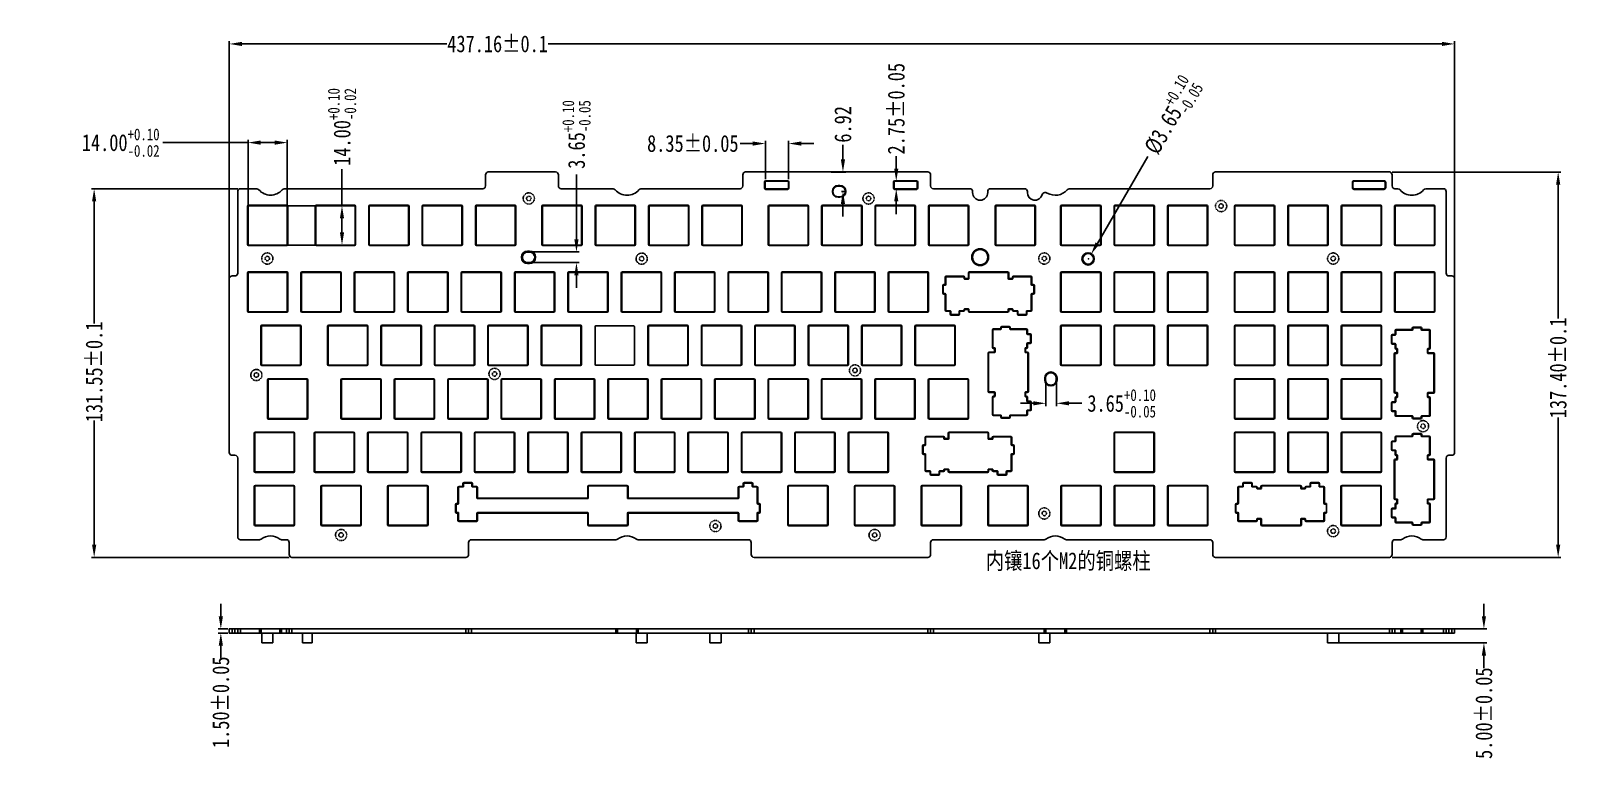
# Model space of a CAD drawing. Header units: inches. Extents: x 1530 to 2079, y 82 to 346.
import ezdxf

# ---------------------------------------------------------------- set-up
doc = ezdxf.new("R2010")
doc.units = ezdxf.units.IN
doc.header["$LTSCALE"] = 0.909449
doc.header["$MEASUREMENT"] = 0
doc.header["$PDMODE"] = 3
doc.header["$PDSIZE"] = 0.3125
doc.linetypes.add('HIDDEN', pattern=[0.2, 0.1, -0.1])
doc.linetypes.add('PHANTOM', pattern=[0.8, 0.45, -0.05, 0.1, -0.05, 0.1, -0.05])
doc.layers.get('0').update_dxf_attribs({"linetype": 'CONTINUOUS'})
doc.layers.get('Defpoints').update_dxf_attribs({"linetype": 'CONTINUOUS'})
for name, color, linetype in [('DEFAULT_2', 8, 'HIDDEN'), ('DEFAULT_3', 7, 'PHANTOM'), ('文字', 4, 'CONTINUOUS')]:
    doc.layers.add(name, color=color, linetype=linetype)
doc.styles.get("Standard").update_dxf_attribs({"font": 'txt', "width": 0.8})
doc.dimstyles.get("Standard").update_dxf_attribs({"dimtxt": 6, "dimasz": 4.5, "dimexe": 1, "dimexo": 1, "dimgap": 0.09, "dimtad": 0, "dimzin": 1, "dimdsep": 46, "dimtxsty": 'Standard', "dimcen": 0.09, "dimclrd": 5, "dimclre": 5, "dimclrt": 1, "dimadec": 0, "dimazin": 0, "dimtp": 0.01, "dimtm": 0.01, "dimtfac": 1, "dimtofl": 0, "dimtmove": 0, "dimatfit": 3, "dimfxl": 1, "dimtolj": 1, "dimtzin": 4, "dimarcsym": 0})

msp = doc.modelspace()

# ---------------------------------------------------------------- texts
at = {"layer": '文字', "lineweight": 0, "insert": (1870.609, 159.676), "char_height": 6, "width": 98.60204, "attachment_point": 1}
msp.add_mtext('{\\fSimSun|b0|i0|c134|p54;\\C3;内镶16个M2的铜螺柱}', dxfattribs=at)

# ---------------------------------------------------------------- blocks, each defined once
blk = doc.blocks.new('*D3')
at = {"layer": 'DEFAULT_3', "color": 3, "linetype": 'ByBlock', "lineweight": -2, "transparency": 16777216}
for p, q in [((1607.43, 305.91), (1577.04, 305.91)), ((1607.43, 283.16), (1607.43, 306.91)), ((1611.93, 305.91), (1616.93, 305.91)), ((1621.43, 283.16), (1621.43, 306.91))]:
    blk.add_line(p, q, dxfattribs=at)
at = {"layer": 'DEFAULT_3', "color": 3, "linetype": 'ByBlock', "transparency": 16777216}
for points in [[(1611.93, 306.66), (1611.93, 305.16), (1607.43, 305.91)], [(1616.93, 305.16), (1616.93, 306.66), (1621.43, 305.91)]]:
    blk.add_solid(points, dxfattribs=at)
at = {"layer": 'Defpoints', "color": 0, "linetype": 'ByBlock', "transparency": 16777216}
for p in [(1621.43, 305.91), (1607.43, 282.16), (1621.43, 282.16)]:
    blk.add_point(p, dxfattribs=at)
at = {"layer": 'DEFAULT_3', "color": 3, "linetype": 'ByBlock', "transparency": 16777216, "insert": (1561.99, 305.91), "char_height": 6, "attachment_point": 5}
blk.add_mtext('\\A1;14.00{\\H0.7x;\\S+0.10^ -0.02;}', dxfattribs=at)
blk = doc.blocks.new('*D4')
at = {"layer": 'DEFAULT_3', "color": 3, "linetype": 'ByBlock', "lineweight": -2, "transparency": 16777216}
for p, q in [((1640.94, 283.36), (1640.94, 296.45)), ((1621.23, 283.36), (1641.94, 283.36)), ((1640.94, 273.86), (1640.94, 278.86)), ((1621.23, 269.36), (1641.94, 269.36))]:
    blk.add_line(p, q, dxfattribs=at)
at = {"layer": 'DEFAULT_3', "color": 3, "linetype": 'ByBlock', "transparency": 16777216}
for points in [[(1641.69, 278.86), (1640.19, 278.86), (1640.94, 283.36)], [(1640.19, 273.86), (1641.69, 273.86), (1640.94, 269.36)]]:
    blk.add_solid(points, dxfattribs=at)
at = {"layer": 'Defpoints', "color": 0, "linetype": 'ByBlock', "transparency": 16777216}
for p in [(1620.23, 283.36), (1640.94, 283.36), (1620.23, 269.36)]:
    blk.add_point(p, dxfattribs=at)
at = {"layer": 'DEFAULT_3', "color": 3, "linetype": 'ByBlock', "transparency": 16777216, "insert": (1640.94, 311.5), "char_height": 6, "attachment_point": 5, "rotation": 90}
blk.add_mtext('\\A1;14.00{\\H0.7x;\\S+0.10^ -0.02;}', dxfattribs=at)
blk = doc.blocks.new('*D5')
at = {"layer": 'DEFAULT_3', "color": 3, "linetype": 'ByBlock', "lineweight": -2, "transparency": 16777216}
for p, q in [((1600.74, 253.95), (1600.74, 342.13)), ((1605.24, 341.13), (1678.37, 341.13)), ((2033.4, 341.13), (1714.55, 341.13)), ((2037.9, 254.37), (2037.9, 342.13))]:
    blk.add_line(p, q, dxfattribs=at)
at = {"layer": 'DEFAULT_3', "color": 3, "linetype": 'ByBlock', "transparency": 16777216}
for points in [[(1605.24, 341.88), (1605.24, 340.38), (1600.74, 341.13)], [(2033.4, 340.38), (2033.4, 341.88), (2037.9, 341.13)]]:
    blk.add_solid(points, dxfattribs=at)
at = {"layer": 'Defpoints', "color": 0, "linetype": 'ByBlock', "transparency": 16777216}
for p in [(1600.74, 341.13), (1600.74, 252.95), (2037.9, 253.37)]:
    blk.add_point(p, dxfattribs=at)
at = {"layer": 'DEFAULT_3', "color": 3, "linetype": 'ByBlock', "transparency": 16777216, "insert": (1696.46, 341.13), "char_height": 6, "attachment_point": 5}
blk.add_mtext('437.16%%P0.1', dxfattribs=at)
blk = doc.blocks.new('*D6')
at = {"layer": 'DEFAULT_3', "color": 3, "linetype": 'ByBlock', "lineweight": -2, "transparency": 16777216}
for p, q in [((2015.62, 295.42), (2075.87, 295.42)), ((2074.87, 290.92), (2074.87, 243.18)), ((2074.87, 162.39), (2074.87, 207.8)), ((2015.62, 157.89), (2075.87, 157.89))]:
    blk.add_line(p, q, dxfattribs=at)
at = {"layer": 'DEFAULT_3', "color": 3, "linetype": 'ByBlock', "transparency": 16777216}
for points in [[(2075.62, 290.92), (2074.12, 290.92), (2074.87, 295.42)], [(2074.12, 162.39), (2075.62, 162.39), (2074.87, 157.89)]]:
    blk.add_solid(points, dxfattribs=at)
at = {"layer": 'Defpoints', "color": 0, "linetype": 'ByBlock', "transparency": 16777216}
for p in [(2014.62, 295.42), (2014.62, 157.89), (2074.87, 157.89)]:
    blk.add_point(p, dxfattribs=at)
at = {"layer": 'DEFAULT_3', "color": 3, "linetype": 'ByBlock', "transparency": 16777216, "insert": (2074.87, 225.49), "char_height": 6, "attachment_point": 5, "rotation": 90}
blk.add_mtext('\\A1;137.40%%P0.1', dxfattribs=at)
blk = doc.blocks.new('*D7')
at = {"layer": 'DEFAULT_3', "color": 3, "linetype": 'ByBlock', "lineweight": -2, "transparency": 16777216}
for p, q in [((1603.74, 289.44), (1551.51, 289.44)), ((1552.51, 284.94), (1552.51, 241.36)), ((1552.51, 162.39), (1552.51, 206.78)), ((1622.1, 157.89), (1551.51, 157.89))]:
    blk.add_line(p, q, dxfattribs=at)
at = {"layer": 'DEFAULT_3', "color": 3, "linetype": 'ByBlock', "transparency": 16777216}
for points in [[(1551.76, 284.94), (1553.26, 284.94), (1552.51, 289.44)], [(1551.76, 162.39), (1553.26, 162.39), (1552.51, 157.89)]]:
    blk.add_solid(points, dxfattribs=at)
at = {"layer": 'Defpoints', "color": 0, "linetype": 'ByBlock', "transparency": 16777216}
for p in [(1552.51, 289.44), (1604.74, 289.44), (1623.1, 157.89)]:
    blk.add_point(p, dxfattribs=at)
at = {"layer": 'DEFAULT_3', "color": 3, "linetype": 'ByBlock', "transparency": 16777216, "insert": (1552.51, 224.07), "char_height": 6, "attachment_point": 5, "rotation": 90}
blk.add_mtext('\\A1;131.55%%P0.1', dxfattribs=at)
blk = doc.blocks.new('*D10')
at = {"layer": 'DEFAULT_3', "color": 3, "linetype": 'ByBlock', "lineweight": -2, "transparency": 16777216}
for p, q in [((2048.37, 136.86), (2048.37, 141.36)), ((1995.58, 132.36), (2049.37, 132.36)), ((1995.58, 127.36), (2049.37, 127.36)), ((2048.37, 122.86), (2048.37, 118.36))]:
    blk.add_line(p, q, dxfattribs=at)
at = {"layer": 'DEFAULT_3', "color": 3, "linetype": 'ByBlock', "transparency": 16777216}
for points in [[(2047.62, 136.86), (2049.12, 136.86), (2048.37, 132.36)], [(2049.12, 122.86), (2047.62, 122.86), (2048.37, 127.36)]]:
    blk.add_solid(points, dxfattribs=at)
at = {"layer": 'Defpoints', "color": 0, "linetype": 'ByBlock', "transparency": 16777216}
for p in [(1994.58, 132.36), (1994.58, 127.36), (2048.37, 127.36)]:
    blk.add_point(p, dxfattribs=at)
at = {"layer": 'DEFAULT_3', "color": 3, "linetype": 'ByBlock', "transparency": 16777216, "insert": (2048.37, 102.27), "char_height": 6, "attachment_point": 5, "rotation": 90}
blk.add_mtext('5.00%%P0.05', dxfattribs=at)
blk = doc.blocks.new('*D11')
at = {"layer": 'DEFAULT_3', "color": 3, "linetype": 'ByBlock', "lineweight": -2, "transparency": 16777216}
for p, q in [((1597.71, 136.86), (1597.71, 141.36)), ((1600.25, 132.36), (1596.71, 132.36)), ((1600.25, 130.86), (1596.71, 130.86)), ((1597.71, 126.36), (1597.71, 121.86))]:
    blk.add_line(p, q, dxfattribs=at)
at = {"layer": 'DEFAULT_3', "color": 3, "linetype": 'ByBlock', "transparency": 16777216}
for points in [[(1596.96, 136.86), (1598.46, 136.86), (1597.71, 132.36)], [(1598.46, 126.36), (1596.96, 126.36), (1597.71, 130.86)]]:
    blk.add_solid(points, dxfattribs=at)
at = {"layer": 'Defpoints', "color": 0, "linetype": 'ByBlock', "transparency": 16777216}
for p in [(1601.25, 132.36), (1597.71, 130.86), (1601.25, 130.86)]:
    blk.add_point(p, dxfattribs=at)
at = {"layer": 'DEFAULT_3', "color": 3, "linetype": 'ByBlock', "transparency": 16777216, "insert": (1597.71, 106.17), "char_height": 6, "attachment_point": 5, "rotation": 90}
blk.add_mtext('1.50%%P0.05', dxfattribs=at)
blk = doc.blocks.new('*D30')
at = {"layer": 'DEFAULT_3', "color": 3, "linetype": 'ByBlock', "lineweight": -2, "transparency": 16777216}
for p, q in [((1928.41, 300.99), (1910.46, 269.95)), ((1907.17, 264.41), (1907.35, 264.41)), ((1907.26, 264.32), (1907.26, 264.5))]:
    blk.add_line(p, q, dxfattribs=at)
at = {"layer": 'DEFAULT_3', "color": 3, "linetype": 'ByBlock', "transparency": 16777216}
blk.add_solid([(1909.81, 270.32), (1911.11, 269.57), (1908.21, 266.05)], dxfattribs=at)
at = {"layer": 'Defpoints', "color": 0, "linetype": 'ByBlock', "transparency": 16777216}
for p in [(1908.21, 266.05), (1906.31, 262.76)]:
    blk.add_point(p, dxfattribs=at)
at = {"layer": 'DEFAULT_3', "color": 3, "linetype": 'ByBlock', "transparency": 16777216, "insert": (1936.74, 315.41), "char_height": 6, "attachment_point": 5, "rotation": 59.9729}
blk.add_mtext('\\A1;\\A1;%%C3.65{\\H0.7x;\\S+0.10^ -0.05;}', dxfattribs=at)
blk = doc.blocks.new('*D31')
at = {"layer": 'DEFAULT_3', "color": 3, "linetype": 'ByBlock', "lineweight": -2, "transparency": 16777216}
for p, q in [((1819.67, 299.92), (1819.67, 305.14)), ((1815.43, 295.42), (1820.67, 295.42)), ((1819.11, 288.5), (1820.67, 288.5)), ((1819.67, 284), (1819.67, 279.5))]:
    blk.add_line(p, q, dxfattribs=at)
at = {"layer": 'DEFAULT_3', "color": 3, "linetype": 'ByBlock', "transparency": 16777216}
for points in [[(1818.92, 299.92), (1820.42, 299.92), (1819.67, 295.42)], [(1820.42, 284), (1818.92, 284), (1819.67, 288.5)]]:
    blk.add_solid(points, dxfattribs=at)
at = {"layer": 'Defpoints', "color": 0, "linetype": 'ByBlock', "transparency": 16777216}
for p in [(1814.43, 295.42), (1819.67, 295.42), (1818.11, 288.5)]:
    blk.add_point(p, dxfattribs=at)
at = {"layer": 'DEFAULT_3', "color": 3, "linetype": 'ByBlock', "transparency": 16777216, "insert": (1819.67, 312.43), "char_height": 6, "attachment_point": 5, "rotation": 90}
blk.add_mtext('\\A1;6.92', dxfattribs=at)
blk = doc.blocks.new('*D32')
at = {"layer": 'DEFAULT_3', "color": 3, "linetype": 'ByBlock', "lineweight": -2, "transparency": 16777216}
for p, q in [((1892.07, 220.58), (1892.07, 211.86)), ((1895.87, 220.58), (1895.87, 211.86)), ((1887.57, 212.86), (1883.07, 212.86)), ((1900.37, 212.86), (1904.87, 212.86))]:
    blk.add_line(p, q, dxfattribs=at)
at = {"layer": 'DEFAULT_3', "color": 3, "linetype": 'ByBlock', "transparency": 16777216}
for points in [[(1887.57, 212.11), (1887.57, 213.61), (1892.07, 212.86)], [(1900.37, 213.61), (1900.37, 212.11), (1895.87, 212.86)]]:
    blk.add_solid(points, dxfattribs=at)
at = {"layer": 'Defpoints', "color": 0, "linetype": 'ByBlock', "transparency": 16777216}
for p in [(1892.07, 221.58), (1895.87, 221.58), (1895.87, 212.86)]:
    blk.add_point(p, dxfattribs=at)
at = {"layer": 'DEFAULT_3', "color": 3, "linetype": 'ByBlock', "transparency": 16777216, "insert": (1919.12, 212.86), "char_height": 6, "attachment_point": 5}
blk.add_mtext('\\A1;\\A1;3.65{\\H0.7x;\\S+0.10^ -0.05;}', dxfattribs=at)
blk = doc.blocks.new('*D33')
at = {"layer": 'DEFAULT_3', "color": 3, "linetype": 'ByBlock', "lineweight": -2, "transparency": 16777216}
for p, q in [((1724.59, 271.37), (1724.59, 294.56)), ((1708.6, 266.87), (1725.59, 266.87)), ((1708.49, 263.07), (1725.59, 263.07)), ((1724.59, 258.57), (1724.59, 254.07))]:
    blk.add_line(p, q, dxfattribs=at)
at = {"layer": 'DEFAULT_3', "color": 3, "linetype": 'ByBlock', "transparency": 16777216}
for points in [[(1723.84, 271.37), (1725.34, 271.37), (1724.59, 266.87)], [(1725.34, 258.57), (1723.84, 258.57), (1724.59, 263.07)]]:
    blk.add_solid(points, dxfattribs=at)
at = {"layer": 'Defpoints', "color": 0, "linetype": 'ByBlock', "transparency": 16777216}
for p in [(1707.6, 266.87), (1724.59, 266.87), (1707.49, 263.07)]:
    blk.add_point(p, dxfattribs=at)
at = {"layer": 'DEFAULT_3', "color": 3, "linetype": 'ByBlock', "transparency": 16777216, "insert": (1724.59, 308.81), "char_height": 6, "attachment_point": 5, "rotation": 90}
blk.add_mtext('\\A1;\\A1;3.65{\\H0.7x;\\S+0.10^ -0.05;}', dxfattribs=at)
blk = doc.blocks.new('*D34')
at = {"layer": 'DEFAULT_3', "color": 3, "linetype": 'ByBlock', "lineweight": -2, "transparency": 16777216}
for p, q in [((1787.51, 305.57), (1783.01, 305.57)), ((1792.01, 292.82), (1792.01, 306.57)), ((1800.31, 292.82), (1800.31, 306.57)), ((1804.81, 305.57), (1809.31, 305.57))]:
    blk.add_line(p, q, dxfattribs=at)
at = {"layer": 'DEFAULT_3', "color": 3, "linetype": 'ByBlock', "transparency": 16777216}
for points in [[(1787.51, 304.82), (1787.51, 306.32), (1792.01, 305.57)], [(1804.81, 306.32), (1804.81, 304.82), (1800.31, 305.57)]]:
    blk.add_solid(points, dxfattribs=at)
at = {"layer": 'Defpoints', "color": 0, "linetype": 'ByBlock', "transparency": 16777216}
for p in [(1792.01, 305.57), (1792.01, 291.82), (1800.31, 291.82)]:
    blk.add_point(p, dxfattribs=at)
at = {"layer": 'DEFAULT_3', "color": 3, "linetype": 'ByBlock', "transparency": 16777216, "insert": (1766.12, 305.57), "char_height": 6, "attachment_point": 5}
blk.add_mtext('\\A1;8.35%%P0.05', dxfattribs=at)
blk = doc.blocks.new('*D35')
at = {"layer": 'DEFAULT_3', "color": 3, "linetype": 'ByBlock', "lineweight": -2, "transparency": 16777216}
for p, q in [((1838.7, 296.62), (1838.7, 301.12)), ((1837.7, 292.12), (1837.7, 292.12)), ((1837.7, 289.42), (1837.7, 289.42)), ((1838.7, 284.92), (1838.7, 280.42))]:
    blk.add_line(p, q, dxfattribs=at)
at = {"layer": 'DEFAULT_3', "color": 3, "linetype": 'ByBlock', "transparency": 16777216}
for points in [[(1837.95, 296.62), (1839.45, 296.62), (1838.7, 292.12)], [(1839.45, 284.92), (1837.95, 284.92), (1838.7, 289.42)]]:
    blk.add_solid(points, dxfattribs=at)
at = {"layer": 'Defpoints', "color": 0, "linetype": 'ByBlock', "transparency": 16777216}
for p in [(1838.7, 292.12), (1838.7, 292.12), (1838.7, 289.42)]:
    blk.add_point(p, dxfattribs=at)
at = {"layer": 'DEFAULT_3', "color": 3, "linetype": 'ByBlock', "transparency": 16777216, "insert": (1838.7, 318.01), "char_height": 6, "attachment_point": 5, "rotation": 90}
blk.add_mtext('\\A1;2.75%%P0.05', dxfattribs=at)

# ---------------------------------------------------------------- dimensions: what is measured, and where the dimension line sits
at = {"layer": 'DEFAULT_3', "linetype": 'ByBlock'}
dim = msp.add_diameter_dim_2p(p1=(1906.308, 262.761), p2=(1908.21, 266.051), text='\\A1;%%C3.65{\\H0.7x;\\S+0.10^ -0.05;}', dimstyle='Standard', override={"dimclrd": 3, "dimclre": 3, "dimclrt": 3, "dimtfillclr": 256}, dxfattribs=at)
dim.commit()
dim.dimension.update_dxf_attribs({"geometry": '*D30', "text_midpoint": (1936.738, 315.41), "dimtype": 163})
for base, p1, p2, text, picture, middle in [((1600.742, 341.127), (2037.904, 253.369), (1600.742, 252.949), '<>%%P0.1', '*D5', (1696.465, 341.127)), ((1621.427, 305.915), (1607.427, 282.157), (1621.427, 282.157), '\\A1;<>{\\H0.7x;\\S+0.10^ -0.02;}', '*D3', (1561.99, 305.915))]:
    dim = msp.add_linear_dim(base=base, p1=p1, p2=p2, text=text, dimstyle='Standard', override={"dimclrd": 3, "dimclre": 3, "dimclrt": 3, "dimtfillclr": 256}, dxfattribs=at)
    dim.commit()
    dim.dimension.update_dxf_attribs({"geometry": picture, "text_midpoint": middle, "dimtype": 160})
for base, p1, p2, text, override, picture, middle in [((1640.936, 283.357), (1620.227, 269.357), (1620.227, 283.357), '\\A1;<>{\\H0.7x;\\S+0.10^ -0.02;}', {"dimclrd": 3, "dimclre": 3, "dimclrt": 3, "dimtfillclr": 256}, '*D4', (1640.936, 311.505)), ((1724.593, 266.866), (1707.487, 263.066), (1707.597, 266.866), '\\A1;3.65{\\H0.7x;\\S+0.10^ -0.05;}', {"dimclrd": 3, "dimclre": 3, "dimclrt": 3}, '*D33', (1724.593, 308.812)), ((2074.872, 157.892), (2014.625, 295.422), (2014.625, 157.892), '137.40%%P0.1', {"dimclrd": 3, "dimclre": 3, "dimclrt": 3, "dimtfillclr": 256}, '*D6', (2074.872, 225.486)), ((1552.51, 289.437), (1623.0979, 157.8918), (1604.7423, 289.437), '<>%%P0.1', {"dimclrd": 3, "dimclre": 3, "dimclrt": 3, "dimtfillclr": 256}, '*D7', (1552.51, 224.0662))]:
    dim = msp.add_linear_dim(base=base, p1=p1, p2=p2, angle=90, text=text, dimstyle='Standard', override=override, dxfattribs=at)
    dim.commit()
    dim.dimension.update_dxf_attribs({"geometry": picture, "text_midpoint": middle, "dimtype": 160})
for base, p1, p2, text, override, picture, middle in [((1838.699, 292.122), (1838.699, 289.422), (1838.699, 292.122), '2.75%%P0.05', {"dimclrd": 3, "dimclre": 3, "dimclrt": 3}, '*D35', (1838.699, 318.012)), ((1597.71, 130.858), (1601.245, 132.358), (1601.245, 130.858), '<>%%P0.05', {"dimclrd": 3, "dimclre": 3, "dimclrt": 3, "dimtfillclr": 256}, '*D11', (1597.71, 106.168)), ((2048.374, 127.358), (1994.577, 132.358), (1994.577, 127.358), '<>%%P0.05', {"dimclrd": 3, "dimclre": 3, "dimclrt": 3, "dimtfillclr": 256}, '*D10', (2048.374, 102.268))]:
    dim = msp.add_linear_dim(base=base, p1=p1, p2=p2, angle=90, text=text, dimstyle='Standard', override=override, dxfattribs=at)
    dim.commit()
    dim.dimension.update_dxf_attribs({"geometry": picture, "text_midpoint": middle})
dim = msp.add_linear_dim(base=(1819.671, 295.422), p1=(1818.107, 288.5), p2=(1814.428, 295.422), angle=90, dimstyle='Standard', override={"dimclrd": 3, "dimclre": 3, "dimclrt": 3}, dxfattribs=at)
dim.commit()
dim.dimension.update_dxf_attribs({"geometry": '*D31', "text_midpoint": (1819.671, 312.426), "dimtype": 160})
for base, p1, p2, text, picture, middle in [((1792.01, 305.573), (1800.31, 291.822), (1792.01, 291.822), '8.35%%P0.05', '*D34', (1766.12, 305.573)), ((1895.869, 212.864), (1892.069, 221.576), (1895.869, 221.576), '\\A1;3.65{\\H0.7x;\\S+0.10^ -0.05;}', '*D32', (1919.119, 212.864))]:
    dim = msp.add_linear_dim(base=base, p1=p1, p2=p2, text=text, dimstyle='Standard', override={"dimclrd": 3, "dimclre": 3, "dimclrt": 3}, dxfattribs=at)
    dim.commit()
    dim.dimension.update_dxf_attribs({"geometry": picture, "text_midpoint": middle})

# ---------------------------------------------------------------- linework, layer by layer
at = {"color": 7, "linetype": 'Continuous'}
for p, q in [((1692.152, 290.437), (1692.152, 294.422)), ((1693.152, 295.422), (1717.152, 295.422)), ((1718.152, 294.422), (1718.152, 290.437)), ((1783.949, 290.437), (1783.949, 294.422)), ((1849.949, 295.422), (1784.949, 295.422)), ((1850.949, 294.422), (1850.949, 290.437)), ((1951.625, 290.437), (1951.625, 294.422)), ((1952.625, 295.422), (2014.625, 295.422)), ((2001.425, 291.622), (2001.625, 291.622)), ((2001.425, 289.922), (2001.425, 291.622)), ((2001.625, 289.922), (2001.625, 291.622)), ((2002.125, 292.322), (2012.625, 292.322)), ((2002.125, 292.322), (2002.125, 292.122)), ((2002.125, 292.122), (2012.625, 292.122)), ((2012.625, 292.322), (2012.625, 292.122)), ((2013.325, 291.622), (2013.125, 291.622)), ((2013.125, 291.622), (2013.125, 289.922)), ((2013.325, 291.622), (2013.325, 289.922)), ((2015.625, 294.422), (2015.625, 290.437)), ((1603.742, 288.437), (1603.742, 259.327)), ((1610.535, 289.437), (1604.742, 289.437)), ((1620.356, 289.437), (1691.152, 289.437)), ((1719.152, 289.437), (1737.669, 289.437)), ((1747.621, 289.437), (1782.949, 289.437)), ((1817.997, 290.6), (1817.997, 290.4)), ((1818.597, 290.6), (1817.997, 290.6)), ((1818.597, 290.4), (1817.997, 290.4)), ((1817.997, 286.6), (1817.997, 286.4)), ((1817.997, 286.6), (1818.597, 286.6)), ((1817.997, 286.4), (1818.597, 286.4)), ((1818.597, 290.4), (1818.597, 290.6)), ((1818.597, 286.4), (1818.597, 286.6)), ((1851.949, 289.437), (1864.931, 289.437)), ((1865.931, 288.057), (1865.931, 288.437)), ((1871.331, 288.057), (1871.331, 288.437)), ((1884.471, 289.437), (1872.331, 289.437)), ((1885.471, 288.057), (1885.471, 288.437)), ((1892.082, 288.057), (1891.733, 288.057)), ((1950.625, 289.437), (1900.421, 289.437)), ((2001.425, 289.922), (2001.625, 289.922)), ((2012.625, 289.422), (2002.125, 289.422)), ((2002.125, 289.222), (2002.125, 289.422)), ((2012.625, 289.222), (2002.125, 289.222)), ((2012.625, 289.222), (2012.625, 289.422)), ((2013.325, 289.922), (2013.125, 289.922)), ((2017.669, 289.437), (2016.625, 289.437)), ((2033.904, 289.437), (2027.621, 289.437)), ((2034.904, 259.327), (2034.904, 288.437)), ((1607.227, 283.157), (1607.227, 269.557)), ((1607.427, 283.157), (1607.227, 283.157)), ((1607.427, 283.157), (1607.427, 269.557)), ((1607.627, 283.557), (1607.627, 283.357)), ((1621.227, 283.557), (1607.627, 283.557)), ((1621.227, 283.357), (1607.627, 283.357)), ((1621.227, 283.357), (1621.227, 283.557)), ((1621.427, 269.557), (1621.427, 283.157)), ((1621.627, 283.157), (1621.427, 283.157)), ((1621.627, 269.557), (1621.627, 283.157)), ((1631.414, 283.157), (1631.414, 269.557)), ((1631.614, 283.157), (1631.414, 283.157)), ((1631.614, 283.157), (1631.614, 269.557)), ((1631.814, 283.557), (1631.814, 283.357)), ((1645.414, 283.557), (1631.814, 283.557)), ((1645.414, 283.357), (1631.814, 283.357)), ((1645.414, 283.357), (1645.414, 283.557)), ((1645.614, 269.557), (1645.614, 283.157)), ((1645.814, 283.157), (1645.614, 283.157)), ((1645.814, 269.557), (1645.814, 283.157)), ((1650.464, 283.157), (1650.464, 269.557)), ((1650.664, 283.157), (1650.464, 283.157)), ((1650.664, 283.157), (1650.664, 269.557)), ((1650.864, 283.557), (1650.864, 283.357)), ((1664.464, 283.557), (1650.864, 283.557)), ((1664.464, 283.357), (1650.864, 283.357)), ((1664.464, 283.357), (1664.464, 283.557)), ((1664.664, 269.557), (1664.664, 283.157)), ((1664.864, 283.157), (1664.664, 283.157)), ((1664.864, 269.557), (1664.864, 283.157)), ((1669.514, 283.157), (1669.514, 269.557)), ((1669.714, 283.157), (1669.514, 283.157)), ((1669.714, 283.157), (1669.714, 269.557)), ((1669.914, 283.557), (1669.914, 283.357)), ((1683.514, 283.557), (1669.914, 283.557)), ((1683.514, 283.357), (1669.914, 283.357)), ((1683.514, 283.357), (1683.514, 283.557)), ((1683.714, 269.557), (1683.714, 283.157)), ((1683.914, 283.157), (1683.714, 283.157)), ((1683.914, 269.557), (1683.914, 283.157)), ((1688.564, 283.157), (1688.564, 269.557)), ((1688.764, 283.157), (1688.564, 283.157)), ((1688.764, 283.157), (1688.764, 269.557)), ((1688.964, 283.557), (1688.964, 283.357)), ((1702.564, 283.557), (1688.964, 283.557)), ((1702.564, 283.357), (1688.964, 283.357)), ((1702.564, 283.357), (1702.564, 283.557)), ((1702.764, 269.557), (1702.764, 283.157)), ((1702.964, 283.157), (1702.764, 283.157)), ((1702.964, 269.557), (1702.964, 283.157)), ((1712.224, 283.157), (1712.224, 269.557)), ((1712.424, 283.157), (1712.224, 283.157)), ((1712.424, 283.157), (1712.424, 269.557)), ((1712.624, 283.557), (1712.624, 283.357)), ((1726.224, 283.557), (1712.624, 283.557)), ((1726.224, 283.357), (1712.624, 283.357)), ((1726.224, 283.357), (1726.224, 283.557)), ((1726.424, 269.557), (1726.424, 283.157)), ((1726.624, 283.157), (1726.424, 283.157)), ((1726.624, 269.557), (1726.624, 283.157)), ((1731.274, 283.157), (1731.274, 269.557)), ((1731.474, 283.157), (1731.274, 283.157)), ((1731.474, 283.157), (1731.474, 269.557)), ((1731.674, 283.557), (1731.674, 283.357)), ((1745.274, 283.557), (1731.674, 283.557)), ((1745.274, 283.357), (1731.674, 283.357)), ((1745.274, 283.357), (1745.274, 283.557)), ((1745.474, 269.557), (1745.474, 283.157)), ((1745.674, 283.157), (1745.474, 283.157)), ((1745.674, 269.557), (1745.674, 283.157)), ((1750.324, 283.157), (1750.324, 269.557)), ((1750.524, 283.157), (1750.324, 283.157)), ((1750.524, 283.157), (1750.524, 269.557)), ((1750.724, 283.557), (1750.724, 283.357)), ((1764.324, 283.557), (1750.724, 283.557)), ((1764.324, 283.357), (1750.724, 283.357)), ((1764.324, 283.357), (1764.324, 283.557)), ((1764.524, 269.557), (1764.524, 283.157)), ((1764.724, 283.157), (1764.524, 283.157)), ((1764.724, 269.557), (1764.724, 283.157)), ((1769.374, 283.157), (1769.374, 269.557)), ((1769.574, 283.157), (1769.374, 283.157)), ((1769.574, 283.157), (1769.574, 269.557)), ((1769.774, 283.557), (1769.774, 283.357)), ((1783.374, 283.557), (1769.774, 283.557)), ((1783.374, 283.357), (1769.774, 283.357)), ((1783.374, 283.357), (1783.374, 283.557)), ((1783.574, 269.557), (1783.574, 283.157)), ((1783.774, 283.157), (1783.574, 283.157)), ((1783.774, 269.557), (1783.774, 283.157)), ((1793.034, 283.157), (1793.034, 269.557)), ((1793.234, 283.157), (1793.034, 283.157)), ((1793.234, 283.157), (1793.234, 269.557)), ((1793.434, 283.557), (1793.434, 283.357)), ((1807.034, 283.557), (1793.434, 283.557)), ((1807.034, 283.357), (1793.434, 283.357)), ((1807.034, 283.357), (1807.034, 283.557)), ((1807.234, 269.557), (1807.234, 283.157)), ((1807.434, 283.157), (1807.234, 283.157)), ((1807.434, 269.557), (1807.434, 283.157)), ((1812.084, 283.157), (1812.084, 269.557)), ((1812.284, 283.157), (1812.084, 283.157)), ((1812.284, 283.157), (1812.284, 269.557)), ((1812.484, 283.557), (1812.484, 283.357)), ((1826.084, 283.557), (1812.484, 283.557)), ((1826.084, 283.357), (1812.484, 283.357)), ((1826.084, 283.357), (1826.084, 283.557)), ((1826.284, 269.557), (1826.284, 283.157)), ((1826.484, 283.157), (1826.284, 283.157)), ((1826.484, 269.557), (1826.484, 283.157)), ((1831.134, 283.157), (1831.134, 269.557)), ((1831.334, 283.157), (1831.134, 283.157)), ((1831.334, 283.157), (1831.334, 269.557)), ((1831.534, 283.557), (1831.534, 283.357)), ((1845.134, 283.557), (1831.534, 283.557)), ((1845.134, 283.357), (1831.534, 283.357)), ((1845.134, 283.357), (1845.134, 283.557)), ((1845.334, 269.557), (1845.334, 283.157)), ((1845.534, 283.157), (1845.334, 283.157)), ((1845.534, 269.557), (1845.534, 283.157)), ((1850.184, 283.157), (1850.184, 269.557)), ((1850.384, 283.157), (1850.184, 283.157)), ((1850.384, 283.157), (1850.384, 269.557)), ((1850.584, 283.557), (1850.584, 283.357)), ((1864.184, 283.557), (1850.584, 283.557)), ((1864.184, 283.357), (1850.584, 283.357)), ((1864.184, 283.357), (1864.184, 283.557)), ((1864.384, 269.557), (1864.384, 283.157)), ((1864.584, 283.157), (1864.384, 283.157)), ((1864.584, 269.557), (1864.584, 283.157)), ((1873.972, 283.157), (1873.972, 269.557)), ((1874.172, 283.157), (1873.972, 283.157)), ((1874.172, 283.157), (1874.172, 269.557)), ((1874.372, 283.557), (1874.372, 283.357)), ((1887.972, 283.557), (1874.372, 283.557)), ((1887.972, 283.357), (1874.372, 283.357)), ((1887.972, 283.357), (1887.972, 283.557)), ((1888.372, 283.157), (1888.172, 283.157)), ((1888.172, 269.557), (1888.172, 283.157)), ((1888.372, 269.557), (1888.372, 283.157)), ((1897.557, 283.157), (1897.357, 283.157)), ((1897.357, 283.157), (1897.357, 269.557)), ((1897.557, 283.157), (1897.557, 269.557)), ((1911.357, 283.557), (1897.757, 283.557)), ((1897.757, 283.557), (1897.757, 283.357)), ((1911.357, 283.357), (1897.757, 283.357)), ((1911.357, 283.357), (1911.357, 283.557)), ((1911.757, 283.157), (1911.557, 283.157)), ((1911.557, 269.557), (1911.557, 283.157)), ((1911.757, 269.557), (1911.757, 283.157)), ((1916.607, 283.157), (1916.407, 283.157)), ((1916.407, 283.157), (1916.407, 269.557)), ((1916.607, 283.157), (1916.607, 269.557)), ((1930.407, 283.557), (1916.807, 283.557)), ((1916.807, 283.557), (1916.807, 283.357)), ((1930.407, 283.357), (1916.807, 283.357)), ((1930.407, 283.357), (1930.407, 283.557)), ((1930.807, 283.157), (1930.607, 283.157)), ((1930.607, 269.557), (1930.607, 283.157)), ((1930.807, 269.557), (1930.807, 283.157)), ((1935.657, 283.157), (1935.457, 283.157)), ((1935.457, 283.157), (1935.457, 269.557)), ((1935.657, 283.157), (1935.657, 269.557)), ((1949.457, 283.557), (1935.857, 283.557)), ((1935.857, 283.557), (1935.857, 283.357)), ((1949.457, 283.357), (1935.857, 283.357)), ((1949.457, 283.357), (1949.457, 283.557)), ((1949.857, 283.157), (1949.657, 283.157)), ((1949.657, 269.557), (1949.657, 283.157)), ((1949.857, 269.557), (1949.857, 283.157)), ((1959.552, 283.157), (1959.352, 283.157)), ((1959.352, 269.557), (1959.352, 283.157)), ((1959.552, 269.557), (1959.552, 283.157)), ((1959.751, 283.557), (1973.352, 283.557)), ((1959.751, 283.557), (1959.751, 283.357)), ((1959.752, 283.357), (1973.352, 283.357)), ((1973.352, 283.357), (1973.352, 283.557)), ((1973.752, 283.157), (1973.552, 283.157)), ((1973.552, 283.157), (1973.552, 269.557)), ((1973.752, 283.157), (1973.752, 269.557)), ((1978.602, 283.157), (1978.402, 283.157)), ((1978.402, 269.557), (1978.402, 283.157)), ((1978.602, 269.557), (1978.602, 283.157)), ((1978.801, 283.557), (1992.402, 283.557)), ((1978.801, 283.557), (1978.801, 283.357)), ((1978.802, 283.357), (1992.402, 283.357)), ((1992.402, 283.357), (1992.402, 283.557)), ((1992.802, 283.157), (1992.602, 283.157)), ((1992.602, 283.157), (1992.602, 269.557)), ((1992.802, 283.157), (1992.802, 269.557)), ((1997.652, 283.157), (1997.452, 283.157)), ((1997.452, 269.557), (1997.452, 283.157)), ((1997.652, 269.557), (1997.652, 283.157)), ((1997.851, 283.557), (2011.452, 283.557)), ((1997.851, 283.557), (1997.851, 283.357)), ((1997.852, 283.357), (2011.452, 283.357)), ((2011.452, 283.357), (2011.452, 283.557)), ((2011.852, 283.157), (2011.652, 283.157)), ((2011.652, 283.157), (2011.652, 269.557)), ((2011.852, 283.157), (2011.852, 269.557)), ((2016.702, 283.157), (2016.502, 283.157)), ((2016.502, 269.557), (2016.502, 283.157)), ((2016.702, 269.557), (2016.702, 283.157)), ((2016.901, 283.557), (2030.502, 283.557)), ((2016.901, 283.557), (2016.901, 283.357)), ((2016.902, 283.357), (2030.502, 283.357)), ((2030.502, 283.357), (2030.502, 283.557)), ((2030.902, 283.157), (2030.702, 283.157)), ((2030.702, 283.157), (2030.702, 269.557)), ((2030.902, 283.157), (2030.902, 269.557)), ((1607.227, 269.557), (1607.427, 269.557)), ((1607.627, 269.357), (1607.627, 269.157)), ((1607.627, 269.357), (1621.227, 269.357)), ((1607.627, 269.157), (1621.227, 269.157)), ((1621.227, 269.157), (1621.227, 269.357)), ((1621.427, 269.557), (1621.627, 269.557)), ((1631.414, 269.557), (1631.614, 269.557)), ((1631.814, 269.357), (1631.814, 269.157)), ((1631.814, 269.357), (1645.414, 269.357)), ((1631.814, 269.157), (1645.414, 269.157)), ((1645.414, 269.157), (1645.414, 269.357)), ((1645.614, 269.557), (1645.814, 269.557)), ((1650.464, 269.557), (1650.664, 269.557)), ((1650.864, 269.357), (1650.864, 269.157)), ((1650.864, 269.357), (1664.464, 269.357)), ((1650.864, 269.157), (1664.464, 269.157)), ((1664.464, 269.157), (1664.464, 269.357)), ((1664.664, 269.557), (1664.864, 269.557)), ((1669.514, 269.557), (1669.714, 269.557)), ((1669.914, 269.357), (1669.914, 269.157)), ((1669.914, 269.357), (1683.514, 269.357)), ((1669.914, 269.157), (1683.514, 269.157)), ((1683.514, 269.157), (1683.514, 269.357)), ((1683.714, 269.557), (1683.914, 269.557)), ((1688.564, 269.557), (1688.764, 269.557)), ((1688.964, 269.357), (1688.964, 269.157)), ((1688.964, 269.357), (1702.564, 269.357)), ((1688.964, 269.157), (1702.564, 269.157)), ((1702.564, 269.157), (1702.564, 269.357)), ((1702.764, 269.557), (1702.964, 269.557)), ((1712.224, 269.557), (1712.424, 269.557)), ((1712.624, 269.357), (1712.624, 269.157)), ((1712.624, 269.357), (1726.224, 269.357)), ((1712.624, 269.157), (1726.224, 269.157)), ((1726.224, 269.157), (1726.224, 269.357)), ((1726.424, 269.557), (1726.624, 269.557)), ((1731.274, 269.557), (1731.474, 269.557)), ((1731.674, 269.357), (1731.674, 269.157)), ((1731.674, 269.357), (1745.274, 269.357)), ((1731.674, 269.157), (1745.274, 269.157)), ((1745.274, 269.157), (1745.274, 269.357)), ((1745.474, 269.557), (1745.674, 269.557)), ((1750.324, 269.557), (1750.524, 269.557)), ((1750.724, 269.357), (1750.724, 269.157)), ((1750.724, 269.357), (1764.324, 269.357)), ((1750.724, 269.157), (1764.324, 269.157)), ((1764.324, 269.157), (1764.324, 269.357)), ((1764.524, 269.557), (1764.724, 269.557)), ((1769.374, 269.557), (1769.574, 269.557)), ((1769.774, 269.357), (1769.774, 269.157)), ((1769.774, 269.357), (1783.374, 269.357)), ((1769.774, 269.157), (1783.374, 269.157)), ((1783.374, 269.157), (1783.374, 269.357)), ((1783.574, 269.557), (1783.774, 269.557)), ((1793.034, 269.557), (1793.234, 269.557)), ((1793.434, 269.357), (1793.434, 269.157)), ((1793.434, 269.357), (1807.034, 269.357)), ((1793.434, 269.157), (1807.034, 269.157)), ((1807.034, 269.157), (1807.034, 269.357)), ((1807.234, 269.557), (1807.434, 269.557)), ((1812.084, 269.557), (1812.284, 269.557)), ((1812.484, 269.357), (1812.484, 269.157)), ((1812.484, 269.357), (1826.084, 269.357)), ((1812.484, 269.157), (1826.084, 269.157)), ((1826.084, 269.157), (1826.084, 269.357)), ((1826.284, 269.557), (1826.484, 269.557)), ((1831.134, 269.557), (1831.334, 269.557)), ((1831.534, 269.357), (1831.534, 269.157)), ((1831.534, 269.357), (1845.134, 269.357)), ((1831.534, 269.157), (1845.134, 269.157)), ((1845.134, 269.157), (1845.134, 269.357)), ((1845.334, 269.557), (1845.534, 269.557)), ((1850.184, 269.557), (1850.384, 269.557)), ((1850.584, 269.357), (1850.584, 269.157)), ((1850.584, 269.357), (1864.184, 269.357)), ((1850.584, 269.157), (1864.184, 269.157)), ((1864.184, 269.157), (1864.184, 269.357)), ((1864.384, 269.557), (1864.584, 269.557)), ((1873.972, 269.557), (1874.172, 269.557)), ((1874.372, 269.357), (1887.972, 269.357)), ((1874.372, 269.357), (1874.372, 269.157)), ((1874.372, 269.157), (1887.972, 269.157)), ((1887.972, 269.157), (1887.972, 269.357)), ((1888.172, 269.557), (1888.372, 269.557)), ((1897.357, 269.557), (1897.557, 269.557)), ((1897.757, 269.357), (1911.357, 269.357)), ((1897.757, 269.357), (1897.757, 269.157)), ((1897.757, 269.157), (1911.357, 269.157)), ((1911.357, 269.157), (1911.357, 269.357)), ((1911.557, 269.557), (1911.757, 269.557)), ((1916.407, 269.557), (1916.607, 269.557)), ((1916.807, 269.357), (1930.407, 269.357)), ((1916.807, 269.357), (1916.807, 269.157)), ((1916.807, 269.157), (1930.407, 269.157)), ((1930.407, 269.157), (1930.407, 269.357)), ((1930.607, 269.557), (1930.807, 269.557)), ((1935.457, 269.557), (1935.657, 269.557)), ((1935.857, 269.357), (1949.457, 269.357)), ((1935.857, 269.357), (1935.857, 269.157)), ((1935.857, 269.157), (1949.457, 269.157)), ((1949.457, 269.157), (1949.457, 269.357)), ((1949.657, 269.557), (1949.857, 269.557)), ((1959.352, 269.557), (1959.552, 269.557)), ((1959.751, 269.357), (1959.751, 269.157)), ((1973.352, 269.157), (1959.751, 269.157)), ((1973.352, 269.357), (1959.752, 269.357)), ((1973.352, 269.157), (1973.352, 269.357)), ((1973.552, 269.557), (1973.752, 269.557)), ((1978.402, 269.557), (1978.602, 269.557)), ((1978.801, 269.357), (1978.801, 269.157)), ((1992.402, 269.157), (1978.801, 269.157)), ((1992.402, 269.357), (1978.802, 269.357)), ((1992.402, 269.157), (1992.402, 269.357)), ((1992.602, 269.557), (1992.802, 269.557)), ((1997.452, 269.557), (1997.652, 269.557)), ((1997.851, 269.357), (1997.851, 269.157)), ((2011.452, 269.157), (1997.851, 269.157)), ((2011.452, 269.357), (1997.852, 269.357)), ((2011.452, 269.157), (2011.452, 269.357)), ((2011.652, 269.557), (2011.852, 269.557)), ((2016.502, 269.557), (2016.702, 269.557)), ((2016.901, 269.357), (2016.901, 269.157)), ((2030.502, 269.157), (2016.901, 269.157)), ((2030.502, 269.357), (2016.902, 269.357)), ((2030.502, 269.157), (2030.502, 269.357)), ((2030.702, 269.557), (2030.902, 269.557)), ((1707.187, 267.166), (1707.187, 266.866)), ((1707.187, 267.166), (1707.787, 267.166)), ((1707.187, 266.866), (1707.787, 266.866)), ((1707.787, 266.866), (1707.787, 267.166)), ((1602.742, 258.327), (1601.742, 258.327)), ((1607.222, 259.358), (1607.222, 245.758)), ((1607.422, 259.358), (1607.222, 259.358)), ((1607.422, 259.358), (1607.422, 245.758)), ((1607.622, 259.758), (1607.622, 259.558)), ((1621.222, 259.758), (1607.622, 259.758)), ((1621.222, 259.558), (1607.622, 259.558)), ((1621.222, 259.558), (1621.222, 259.758)), ((1621.422, 245.758), (1621.422, 259.358)), ((1621.622, 259.358), (1621.422, 259.358)), ((1621.622, 245.758), (1621.622, 259.358)), ((1626.272, 259.358), (1626.272, 245.758)), ((1626.472, 259.358), (1626.272, 259.358)), ((1626.472, 259.358), (1626.472, 245.758)), ((1626.672, 259.758), (1626.672, 259.558)), ((1640.272, 259.758), (1626.672, 259.758)), ((1640.272, 259.558), (1626.672, 259.558)), ((1640.272, 259.558), (1640.272, 259.758)), ((1640.472, 245.758), (1640.472, 259.358)), ((1640.672, 259.358), (1640.472, 259.358)), ((1640.672, 245.758), (1640.672, 259.358)), ((1645.322, 259.358), (1645.322, 245.758)), ((1645.522, 259.358), (1645.322, 259.358)), ((1645.522, 259.358), (1645.522, 245.758)), ((1645.722, 259.758), (1645.722, 259.558)), ((1659.322, 259.758), (1645.722, 259.758)), ((1659.322, 259.558), (1645.722, 259.558)), ((1659.322, 259.558), (1659.322, 259.758)), ((1659.522, 245.758), (1659.522, 259.358)), ((1659.722, 259.358), (1659.522, 259.358)), ((1659.722, 245.758), (1659.722, 259.358)), ((1664.372, 259.358), (1664.372, 245.758)), ((1664.572, 259.358), (1664.372, 259.358)), ((1664.572, 259.358), (1664.572, 245.758)), ((1664.772, 259.758), (1664.772, 259.558)), ((1678.372, 259.758), (1664.772, 259.758)), ((1678.372, 259.558), (1664.772, 259.558)), ((1678.372, 259.558), (1678.372, 259.758)), ((1678.572, 245.758), (1678.572, 259.358)), ((1678.772, 259.358), (1678.572, 259.358)), ((1678.772, 245.758), (1678.772, 259.358)), ((1683.422, 259.358), (1683.422, 245.758)), ((1683.622, 259.358), (1683.422, 259.358)), ((1683.622, 259.358), (1683.622, 245.758)), ((1683.822, 259.758), (1683.822, 259.558)), ((1697.422, 259.758), (1683.822, 259.758)), ((1697.422, 259.558), (1683.822, 259.558)), ((1697.422, 259.558), (1697.422, 259.758)), ((1697.622, 245.758), (1697.622, 259.358)), ((1697.822, 259.358), (1697.622, 259.358)), ((1697.822, 245.758), (1697.822, 259.358)), ((1702.472, 259.358), (1702.472, 245.758)), ((1702.672, 259.358), (1702.472, 259.358)), ((1702.672, 259.358), (1702.672, 245.758)), ((1702.872, 259.758), (1702.872, 259.558)), ((1716.472, 259.758), (1702.872, 259.758)), ((1716.472, 259.558), (1702.872, 259.558)), ((1707.187, 263.066), (1707.187, 262.766)), ((1707.787, 263.066), (1707.187, 263.066)), ((1707.787, 262.766), (1707.187, 262.766)), ((1707.787, 262.766), (1707.787, 263.066)), ((1716.472, 259.558), (1716.472, 259.758)), ((1716.672, 245.758), (1716.672, 259.358)), ((1716.872, 259.358), (1716.672, 259.358)), ((1716.872, 245.758), (1716.872, 259.358)), ((1721.522, 259.358), (1721.522, 245.758)), ((1721.722, 259.358), (1721.522, 259.358)), ((1721.722, 259.358), (1721.722, 245.758)), ((1721.922, 259.758), (1721.922, 259.558)), ((1735.522, 259.758), (1721.922, 259.758)), ((1735.522, 259.558), (1721.922, 259.558)), ((1735.522, 259.558), (1735.522, 259.758)), ((1735.722, 245.758), (1735.722, 259.358)), ((1735.922, 259.358), (1735.722, 259.358)), ((1735.922, 245.758), (1735.922, 259.358)), ((1740.572, 259.358), (1740.572, 245.758)), ((1740.772, 259.358), (1740.572, 259.358)), ((1740.772, 259.358), (1740.772, 245.758)), ((1740.972, 259.758), (1740.972, 259.558)), ((1754.572, 259.758), (1740.972, 259.758)), ((1754.572, 259.558), (1740.972, 259.558)), ((1754.572, 259.558), (1754.572, 259.758)), ((1754.772, 245.758), (1754.772, 259.358)), ((1754.972, 259.358), (1754.772, 259.358)), ((1754.972, 245.758), (1754.972, 259.358)), ((1759.622, 259.358), (1759.622, 245.758)), ((1759.822, 259.358), (1759.622, 259.358)), ((1759.822, 259.358), (1759.822, 245.758)), ((1760.022, 259.758), (1760.022, 259.558)), ((1773.622, 259.758), (1760.022, 259.758)), ((1773.622, 259.558), (1760.022, 259.558)), ((1773.622, 259.558), (1773.622, 259.758)), ((1773.822, 245.758), (1773.822, 259.358)), ((1774.022, 259.358), (1773.822, 259.358)), ((1774.022, 245.758), (1774.022, 259.358)), ((1778.672, 259.358), (1778.672, 245.758)), ((1778.872, 259.358), (1778.672, 259.358)), ((1778.872, 259.358), (1778.872, 245.758)), ((1779.072, 259.758), (1779.072, 259.558)), ((1792.672, 259.758), (1779.072, 259.758)), ((1792.672, 259.558), (1779.072, 259.558)), ((1792.672, 259.558), (1792.672, 259.758)), ((1792.872, 245.758), (1792.872, 259.358)), ((1793.072, 259.358), (1792.872, 259.358)), ((1793.072, 245.758), (1793.072, 259.358)), ((1797.722, 259.358), (1797.722, 245.758)), ((1797.922, 259.358), (1797.722, 259.358)), ((1797.922, 259.358), (1797.922, 245.758)), ((1798.122, 259.758), (1798.122, 259.558)), ((1811.722, 259.758), (1798.122, 259.758)), ((1811.722, 259.558), (1798.122, 259.558)), ((1811.722, 259.558), (1811.722, 259.758)), ((1811.922, 245.758), (1811.922, 259.358)), ((1812.122, 259.358), (1811.922, 259.358)), ((1812.122, 245.758), (1812.122, 259.358)), ((1816.772, 259.358), (1816.772, 245.758)), ((1816.972, 259.358), (1816.772, 259.358)), ((1816.972, 259.358), (1816.972, 245.758)), ((1817.172, 259.758), (1817.172, 259.558)), ((1830.772, 259.758), (1817.172, 259.758)), ((1830.772, 259.558), (1817.172, 259.558)), ((1830.772, 259.558), (1830.772, 259.758)), ((1830.972, 245.758), (1830.972, 259.358)), ((1831.172, 259.358), (1830.972, 259.358)), ((1831.172, 245.758), (1831.172, 259.358)), ((1835.822, 259.358), (1835.822, 245.758)), ((1836.022, 259.358), (1835.822, 259.358)), ((1836.022, 259.358), (1836.022, 245.758)), ((1836.222, 259.758), (1836.222, 259.558)), ((1849.822, 259.758), (1836.222, 259.758)), ((1849.822, 259.558), (1836.222, 259.558)), ((1849.822, 259.558), (1849.822, 259.758)), ((1850.022, 245.758), (1850.022, 259.358)), ((1850.222, 259.358), (1850.022, 259.358)), ((1850.222, 245.758), (1850.222, 259.358)), ((1856.542, 258.213), (1862.692, 258.213)), ((1856.542, 258.013), (1862.692, 258.013)), ((1864.417, 257.413), (1864.417, 259.358)), ((1864.617, 257.413), (1864.617, 259.358)), ((1864.817, 259.758), (1878.417, 259.758)), ((1864.817, 259.558), (1878.417, 259.558)), ((1878.617, 259.358), (1878.617, 257.413)), ((1878.817, 259.358), (1878.817, 257.413)), ((1880.542, 258.213), (1886.692, 258.213)), ((1880.542, 258.013), (1886.692, 258.013)), ((1897.557, 259.358), (1897.357, 259.358)), ((1897.357, 259.358), (1897.357, 245.758)), ((1897.557, 259.358), (1897.557, 245.758)), ((1911.357, 259.758), (1897.757, 259.758)), ((1897.757, 259.758), (1897.757, 259.558)), ((1911.357, 259.558), (1897.757, 259.558)), ((1911.357, 259.558), (1911.357, 259.758)), ((1911.757, 259.358), (1911.557, 259.358)), ((1911.557, 245.758), (1911.557, 259.358)), ((1911.757, 245.758), (1911.757, 259.358)), ((1916.607, 259.358), (1916.407, 259.358)), ((1916.407, 259.358), (1916.407, 245.758)), ((1916.607, 259.358), (1916.607, 245.758)), ((1930.407, 259.758), (1916.807, 259.758)), ((1916.807, 259.758), (1916.807, 259.558)), ((1930.407, 259.558), (1916.807, 259.558)), ((1930.407, 259.558), (1930.407, 259.758)), ((1930.807, 259.358), (1930.607, 259.358)), ((1930.607, 245.758), (1930.607, 259.358)), ((1930.807, 245.758), (1930.807, 259.358)), ((1935.657, 259.358), (1935.457, 259.358)), ((1935.457, 259.358), (1935.457, 245.758)), ((1935.657, 259.358), (1935.657, 245.758)), ((1949.457, 259.758), (1935.857, 259.758)), ((1935.857, 259.758), (1935.857, 259.558)), ((1949.457, 259.558), (1935.857, 259.558)), ((1949.457, 259.558), (1949.457, 259.758)), ((1949.857, 259.358), (1949.657, 259.358)), ((1949.657, 245.758), (1949.657, 259.358)), ((1949.857, 245.758), (1949.857, 259.358)), ((1959.552, 259.358), (1959.352, 259.358)), ((1959.352, 259.358), (1959.352, 245.758)), ((1959.552, 259.358), (1959.552, 245.758)), ((1973.352, 259.758), (1959.752, 259.758)), ((1959.752, 259.758), (1959.752, 259.558)), ((1973.352, 259.558), (1959.752, 259.558)), ((1973.352, 259.558), (1973.352, 259.758)), ((1973.752, 259.358), (1973.552, 259.358)), ((1973.552, 245.758), (1973.552, 259.358)), ((1973.752, 245.758), (1973.752, 259.358)), ((1978.602, 259.358), (1978.402, 259.358)), ((1978.402, 259.358), (1978.402, 245.758)), ((1978.602, 259.358), (1978.602, 245.758)), ((1992.402, 259.758), (1978.802, 259.758)), ((1978.802, 259.758), (1978.802, 259.558)), ((1992.402, 259.558), (1978.802, 259.558)), ((1992.402, 259.558), (1992.402, 259.758)), ((1992.802, 259.358), (1992.602, 259.358)), ((1992.602, 245.758), (1992.602, 259.358)), ((1992.802, 245.758), (1992.802, 259.358)), ((1997.652, 259.358), (1997.452, 259.358)), ((1997.452, 259.358), (1997.452, 245.758)), ((1997.652, 259.358), (1997.652, 245.758)), ((2011.452, 259.758), (1997.852, 259.758)), ((1997.852, 259.758), (1997.852, 259.558)), ((2011.452, 259.558), (1997.852, 259.558)), ((2011.452, 259.558), (2011.452, 259.758)), ((2011.852, 259.358), (2011.652, 259.358)), ((2011.652, 245.758), (2011.652, 259.358)), ((2011.852, 245.758), (2011.852, 259.358)), ((2016.702, 259.358), (2016.502, 259.358)), ((2016.502, 259.358), (2016.502, 245.758)), ((2016.702, 259.358), (2016.702, 245.758)), ((2030.502, 259.758), (2016.902, 259.758)), ((2016.902, 259.758), (2016.902, 259.558)), ((2030.502, 259.558), (2016.902, 259.558)), ((2030.502, 259.558), (2030.502, 259.758)), ((2030.902, 259.358), (2030.702, 259.358)), ((2030.702, 245.758), (2030.702, 259.358)), ((2030.902, 245.758), (2030.902, 259.358)), ((2036.904, 258.327), (2035.904, 258.327)), ((1600.742, 257.327), (1600.742, 195.327)), ((1855.267, 252.203), (1855.267, 254.813)), ((1855.467, 252.203), (1855.467, 254.813)), ((1855.667, 255.213), (1856.142, 255.213)), ((1855.667, 255.013), (1856.142, 255.013)), ((1856.142, 255.213), (1856.142, 257.813)), ((1856.342, 255.213), (1856.342, 257.813)), ((1862.892, 257.813), (1862.892, 257.413)), ((1863.092, 257.813), (1863.092, 257.413)), ((1863.092, 257.413), (1864.417, 257.413)), ((1863.092, 257.213), (1864.417, 257.213)), ((1878.817, 257.413), (1880.142, 257.413)), ((1878.817, 257.213), (1880.142, 257.213)), ((1880.142, 257.413), (1880.142, 257.813)), ((1880.342, 257.413), (1880.342, 257.813)), ((1886.892, 257.813), (1886.892, 255.213)), ((1887.092, 257.813), (1887.092, 255.213)), ((1887.092, 255.213), (1887.567, 255.213)), ((1887.092, 255.013), (1887.567, 255.013)), ((1887.767, 254.813), (1887.767, 252.203)), ((1887.967, 254.813), (1887.967, 252.203)), ((2037.904, 195.327), (2037.904, 257.327)), ((1856.142, 252.003), (1855.667, 252.003)), ((1856.142, 251.803), (1855.667, 251.803)), ((1856.142, 246.103), (1856.142, 251.803)), ((1856.342, 246.103), (1856.342, 251.803)), ((1886.892, 251.803), (1886.892, 246.103)), ((1887.567, 252.003), (1887.092, 252.003)), ((1887.567, 251.803), (1887.092, 251.803)), ((1887.092, 251.803), (1887.092, 246.103)), ((1607.222, 245.758), (1607.422, 245.758)), ((1607.622, 245.558), (1607.622, 245.358)), ((1607.622, 245.558), (1621.222, 245.558)), ((1607.622, 245.358), (1621.222, 245.358)), ((1621.222, 245.358), (1621.222, 245.558)), ((1621.422, 245.758), (1621.622, 245.758)), ((1626.272, 245.758), (1626.472, 245.758)), ((1626.672, 245.558), (1626.672, 245.358)), ((1626.672, 245.558), (1640.272, 245.558)), ((1626.672, 245.358), (1640.272, 245.358)), ((1640.272, 245.358), (1640.272, 245.558)), ((1640.472, 245.758), (1640.672, 245.758)), ((1645.322, 245.758), (1645.522, 245.758)), ((1645.722, 245.558), (1645.722, 245.358)), ((1645.722, 245.558), (1659.322, 245.558)), ((1645.722, 245.358), (1659.322, 245.358)), ((1659.322, 245.358), (1659.322, 245.558)), ((1659.522, 245.758), (1659.722, 245.758)), ((1664.372, 245.758), (1664.572, 245.758)), ((1664.772, 245.558), (1664.772, 245.358)), ((1664.772, 245.558), (1678.372, 245.558)), ((1664.772, 245.358), (1678.372, 245.358)), ((1678.372, 245.358), (1678.372, 245.558)), ((1678.572, 245.758), (1678.772, 245.758)), ((1683.422, 245.758), (1683.622, 245.758)), ((1683.822, 245.558), (1683.822, 245.358)), ((1683.822, 245.558), (1697.422, 245.558)), ((1683.822, 245.358), (1697.422, 245.358)), ((1697.422, 245.358), (1697.422, 245.558)), ((1697.622, 245.758), (1697.822, 245.758)), ((1702.472, 245.758), (1702.672, 245.758)), ((1702.872, 245.558), (1702.872, 245.358)), ((1702.872, 245.558), (1716.472, 245.558)), ((1702.872, 245.358), (1716.472, 245.358)), ((1716.472, 245.358), (1716.472, 245.558)), ((1716.672, 245.758), (1716.872, 245.758)), ((1721.522, 245.758), (1721.722, 245.758)), ((1721.922, 245.558), (1721.922, 245.358)), ((1721.922, 245.558), (1735.522, 245.558)), ((1721.922, 245.358), (1735.522, 245.358)), ((1735.522, 245.358), (1735.522, 245.558)), ((1735.722, 245.758), (1735.922, 245.758)), ((1740.572, 245.758), (1740.772, 245.758)), ((1740.972, 245.558), (1740.972, 245.358)), ((1740.972, 245.558), (1754.572, 245.558)), ((1740.972, 245.358), (1754.572, 245.358)), ((1754.572, 245.358), (1754.572, 245.558)), ((1754.772, 245.758), (1754.972, 245.758)), ((1759.622, 245.758), (1759.822, 245.758)), ((1760.022, 245.558), (1760.022, 245.358)), ((1760.022, 245.558), (1773.622, 245.558)), ((1760.022, 245.358), (1773.622, 245.358)), ((1773.622, 245.358), (1773.622, 245.558)), ((1773.822, 245.758), (1774.022, 245.758)), ((1778.672, 245.758), (1778.872, 245.758)), ((1779.072, 245.558), (1779.072, 245.358)), ((1779.072, 245.558), (1792.672, 245.558)), ((1779.072, 245.358), (1792.672, 245.358)), ((1792.672, 245.358), (1792.672, 245.558)), ((1792.872, 245.758), (1793.072, 245.758)), ((1797.722, 245.758), (1797.922, 245.758)), ((1798.122, 245.558), (1798.122, 245.358)), ((1798.122, 245.558), (1811.722, 245.558)), ((1798.122, 245.358), (1811.722, 245.358)), ((1811.722, 245.358), (1811.722, 245.558)), ((1811.922, 245.758), (1812.122, 245.758)), ((1816.772, 245.758), (1816.972, 245.758)), ((1817.172, 245.558), (1817.172, 245.358)), ((1817.172, 245.558), (1830.772, 245.558)), ((1817.172, 245.358), (1830.772, 245.358)), ((1830.772, 245.358), (1830.772, 245.558)), ((1830.972, 245.758), (1831.172, 245.758)), ((1835.822, 245.758), (1836.022, 245.758)), ((1836.222, 245.558), (1836.222, 245.358)), ((1836.222, 245.558), (1849.822, 245.558)), ((1836.222, 245.358), (1849.822, 245.358)), ((1849.822, 245.358), (1849.822, 245.558)), ((1850.022, 245.758), (1850.222, 245.758)), ((1857.917, 245.903), (1856.542, 245.903)), ((1857.917, 245.703), (1856.542, 245.703)), ((1857.917, 244.753), (1857.917, 245.703)), ((1858.117, 244.753), (1858.117, 245.703)), ((1860.917, 244.553), (1858.317, 244.553)), ((1860.917, 244.353), (1858.317, 244.353)), ((1861.117, 245.703), (1861.117, 244.753)), ((1862.692, 245.903), (1861.317, 245.903)), ((1862.692, 245.703), (1861.317, 245.703)), ((1861.317, 245.703), (1861.317, 244.753)), ((1862.892, 246.358), (1862.892, 246.103)), ((1864.417, 246.558), (1863.092, 246.558)), ((1864.417, 246.358), (1863.092, 246.358)), ((1863.092, 246.358), (1863.092, 246.103)), ((1864.417, 245.758), (1864.417, 246.358)), ((1864.617, 245.758), (1864.617, 246.358)), ((1878.417, 245.558), (1864.817, 245.558)), ((1878.417, 245.358), (1864.817, 245.358)), ((1878.617, 246.358), (1878.617, 245.758)), ((1880.142, 246.558), (1878.817, 246.558)), ((1880.142, 246.358), (1878.817, 246.358)), ((1878.817, 246.358), (1878.817, 245.758)), ((1880.142, 246.103), (1880.142, 246.358)), ((1880.342, 246.103), (1880.342, 246.358)), ((1881.917, 245.903), (1880.542, 245.903)), ((1881.917, 245.703), (1880.542, 245.703)), ((1881.917, 244.753), (1881.917, 245.703)), ((1882.117, 244.753), (1882.117, 245.703)), ((1884.917, 244.553), (1882.317, 244.553)), ((1884.917, 244.353), (1882.317, 244.353)), ((1885.117, 245.703), (1885.117, 244.753)), ((1886.692, 245.903), (1885.317, 245.903)), ((1886.692, 245.703), (1885.317, 245.703)), ((1885.317, 245.703), (1885.317, 244.753)), ((1897.357, 245.758), (1897.557, 245.758)), ((1897.757, 245.558), (1911.357, 245.558)), ((1897.757, 245.558), (1897.757, 245.358)), ((1897.757, 245.358), (1911.357, 245.358)), ((1911.357, 245.358), (1911.357, 245.558)), ((1911.557, 245.758), (1911.757, 245.758)), ((1916.407, 245.758), (1916.607, 245.758)), ((1916.807, 245.558), (1930.407, 245.558)), ((1916.807, 245.558), (1916.807, 245.358)), ((1916.807, 245.358), (1930.407, 245.358)), ((1930.407, 245.358), (1930.407, 245.558)), ((1930.607, 245.758), (1930.807, 245.758)), ((1935.457, 245.758), (1935.657, 245.758)), ((1935.857, 245.558), (1949.457, 245.558)), ((1935.857, 245.558), (1935.857, 245.358)), ((1935.857, 245.358), (1949.457, 245.358)), ((1949.457, 245.358), (1949.457, 245.558)), ((1949.657, 245.758), (1949.857, 245.758)), ((1959.352, 245.758), (1959.552, 245.758)), ((1959.752, 245.558), (1973.352, 245.558)), ((1959.752, 245.558), (1959.752, 245.358)), ((1959.752, 245.358), (1973.352, 245.358)), ((1973.352, 245.358), (1973.352, 245.558)), ((1973.552, 245.758), (1973.752, 245.758)), ((1978.402, 245.758), (1978.602, 245.758)), ((1978.802, 245.558), (1992.402, 245.558)), ((1978.802, 245.558), (1978.802, 245.358)), ((1978.802, 245.358), (1992.402, 245.358)), ((1992.402, 245.358), (1992.402, 245.558)), ((1992.602, 245.758), (1992.802, 245.758)), ((1997.452, 245.758), (1997.652, 245.758)), ((1997.852, 245.558), (2011.452, 245.558)), ((1997.852, 245.558), (1997.852, 245.358)), ((1997.852, 245.358), (2011.452, 245.358)), ((2011.452, 245.358), (2011.452, 245.558)), ((2011.652, 245.758), (2011.852, 245.758)), ((2016.502, 245.758), (2016.702, 245.758)), ((2016.902, 245.558), (2030.502, 245.558)), ((2016.902, 245.558), (2016.902, 245.358)), ((2016.902, 245.358), (2030.502, 245.358)), ((2030.502, 245.358), (2030.502, 245.558)), ((2030.702, 245.758), (2030.902, 245.758)), ((1611.972, 240.308), (1611.972, 226.708)), ((1612.172, 240.308), (1611.972, 240.308)), ((1612.172, 240.308), (1612.172, 226.708)), ((1612.372, 240.708), (1612.372, 240.508)), ((1625.972, 240.708), (1612.372, 240.708)), ((1625.972, 240.508), (1612.372, 240.508)), ((1625.972, 240.508), (1625.972, 240.708)), ((1626.172, 226.708), (1626.172, 240.308)), ((1626.372, 240.308), (1626.172, 240.308)), ((1626.372, 226.708), (1626.372, 240.308)), ((1635.802, 240.308), (1635.802, 226.708)), ((1636.002, 240.308), (1635.802, 240.308)), ((1636.002, 240.308), (1636.002, 226.708)), ((1636.202, 240.708), (1636.202, 240.508)), ((1649.802, 240.708), (1636.202, 240.708)), ((1649.802, 240.508), (1636.202, 240.508)), ((1649.802, 240.508), (1649.802, 240.708)), ((1650.002, 226.708), (1650.002, 240.308)), ((1650.202, 240.308), (1650.002, 240.308)), ((1650.202, 226.708), (1650.202, 240.308)), ((1654.852, 240.308), (1654.852, 226.708)), ((1655.052, 240.308), (1654.852, 240.308)), ((1655.052, 240.308), (1655.052, 226.708)), ((1655.252, 240.708), (1655.252, 240.508)), ((1668.852, 240.708), (1655.252, 240.708)), ((1668.852, 240.508), (1655.252, 240.508)), ((1668.852, 240.508), (1668.852, 240.708)), ((1669.052, 226.708), (1669.052, 240.308)), ((1669.252, 240.308), (1669.052, 240.308)), ((1669.252, 226.708), (1669.252, 240.308)), ((1673.902, 240.308), (1673.902, 226.708)), ((1674.102, 240.308), (1673.902, 240.308)), ((1674.102, 240.308), (1674.102, 226.708)), ((1674.302, 240.708), (1674.302, 240.508)), ((1687.902, 240.708), (1674.302, 240.708)), ((1687.902, 240.508), (1674.302, 240.508)), ((1687.902, 240.508), (1687.902, 240.708)), ((1688.102, 226.708), (1688.102, 240.308)), ((1688.302, 240.308), (1688.102, 240.308)), ((1688.302, 226.708), (1688.302, 240.308)), ((1692.952, 240.308), (1692.952, 226.708)), ((1693.152, 240.308), (1692.952, 240.308)), ((1693.152, 240.308), (1693.152, 226.708)), ((1693.352, 240.708), (1693.352, 240.508)), ((1706.952, 240.708), (1693.352, 240.708)), ((1706.952, 240.508), (1693.352, 240.508)), ((1706.952, 240.508), (1706.952, 240.708)), ((1707.152, 226.708), (1707.152, 240.308)), ((1707.352, 240.308), (1707.152, 240.308)), ((1707.352, 226.708), (1707.352, 240.308)), ((1712.002, 240.308), (1712.002, 226.708)), ((1712.202, 240.308), (1712.002, 240.308)), ((1712.202, 240.308), (1712.202, 226.708)), ((1712.402, 240.708), (1712.402, 240.508)), ((1726.002, 240.708), (1712.402, 240.708)), ((1726.002, 240.508), (1712.402, 240.508)), ((1726.002, 240.508), (1726.002, 240.708)), ((1726.202, 226.708), (1726.202, 240.308)), ((1726.402, 240.308), (1726.202, 240.308)), ((1726.402, 226.708), (1726.402, 240.308)), ((1731.252, 226.708), (1731.252, 240.308)), ((1731.452, 240.508), (1745.052, 240.508)), ((1745.252, 240.308), (1745.252, 226.708)), ((1750.102, 240.308), (1750.102, 226.708)), ((1750.302, 240.308), (1750.102, 240.308)), ((1750.302, 240.308), (1750.302, 226.708)), ((1750.502, 240.708), (1750.502, 240.508)), ((1764.102, 240.708), (1750.502, 240.708)), ((1764.102, 240.508), (1750.502, 240.508)), ((1764.102, 240.508), (1764.102, 240.708)), ((1764.302, 226.708), (1764.302, 240.308)), ((1764.502, 240.308), (1764.302, 240.308)), ((1764.502, 226.708), (1764.502, 240.308)), ((1769.152, 240.308), (1769.152, 226.708)), ((1769.352, 240.308), (1769.152, 240.308)), ((1769.352, 240.308), (1769.352, 226.708)), ((1769.552, 240.708), (1769.552, 240.508)), ((1783.152, 240.708), (1769.552, 240.708)), ((1783.152, 240.508), (1769.552, 240.508)), ((1783.152, 240.508), (1783.152, 240.708)), ((1783.352, 226.708), (1783.352, 240.308)), ((1783.552, 240.308), (1783.352, 240.308)), ((1783.552, 226.708), (1783.552, 240.308)), ((1788.202, 240.308), (1788.202, 226.708)), ((1788.402, 240.308), (1788.202, 240.308)), ((1788.402, 240.308), (1788.402, 226.708)), ((1788.602, 240.708), (1788.602, 240.508)), ((1802.202, 240.708), (1788.602, 240.708)), ((1802.202, 240.508), (1788.602, 240.508)), ((1802.202, 240.508), (1802.202, 240.708)), ((1802.402, 226.708), (1802.402, 240.308)), ((1802.602, 240.308), (1802.402, 240.308)), ((1802.602, 226.708), (1802.602, 240.308)), ((1807.252, 240.308), (1807.252, 226.708)), ((1807.452, 240.308), (1807.252, 240.308)), ((1807.452, 240.308), (1807.452, 226.708)), ((1807.652, 240.708), (1807.652, 240.508)), ((1821.252, 240.708), (1807.652, 240.708)), ((1821.252, 240.508), (1807.652, 240.508)), ((1821.252, 240.508), (1821.252, 240.708)), ((1821.452, 226.708), (1821.452, 240.308)), ((1821.652, 240.308), (1821.452, 240.308)), ((1821.652, 226.708), (1821.652, 240.308)), ((1826.302, 240.308), (1826.302, 226.708)), ((1826.502, 240.308), (1826.302, 240.308)), ((1826.502, 240.308), (1826.502, 226.708)), ((1826.702, 240.708), (1826.702, 240.508)), ((1840.302, 240.708), (1826.702, 240.708)), ((1840.302, 240.508), (1826.702, 240.508)), ((1840.302, 240.508), (1840.302, 240.708)), ((1840.702, 240.308), (1840.502, 240.308)), ((1840.502, 226.708), (1840.502, 240.308)), ((1840.702, 226.708), (1840.702, 240.308)), ((1845.552, 240.308), (1845.352, 240.308)), ((1845.352, 240.308), (1845.352, 226.708)), ((1845.552, 240.308), (1845.552, 226.708)), ((1859.352, 240.708), (1845.752, 240.708)), ((1845.752, 240.708), (1845.752, 240.508)), ((1859.352, 240.508), (1845.752, 240.508)), ((1859.352, 240.508), (1859.352, 240.708)), ((1859.752, 240.308), (1859.552, 240.308)), ((1859.552, 226.708), (1859.552, 240.308)), ((1859.752, 226.708), (1859.752, 240.308)), ((1872.986, 232.868), (1872.986, 239.019)), ((1873.186, 232.868), (1873.186, 239.019)), ((1873.386, 239.419), (1875.986, 239.419)), ((1873.386, 239.219), (1875.986, 239.219)), ((1875.986, 239.419), (1875.986, 239.893)), ((1876.186, 239.419), (1876.186, 239.893)), ((1876.386, 240.293), (1878.996, 240.293)), ((1876.386, 240.093), (1878.996, 240.093)), ((1879.196, 239.893), (1879.196, 239.418)), ((1879.396, 239.893), (1879.396, 239.418)), ((1879.396, 239.418), (1885.096, 239.418)), ((1879.396, 239.218), (1885.096, 239.218)), ((1885.296, 239.018), (1885.296, 237.643)), ((1885.496, 239.018), (1885.496, 237.643)), ((1885.496, 237.643), (1886.446, 237.643)), ((1885.496, 237.443), (1886.446, 237.443)), ((1886.646, 237.243), (1886.646, 234.643)), ((1886.846, 237.243), (1886.846, 234.643)), ((1897.557, 240.308), (1897.357, 240.308)), ((1897.357, 240.308), (1897.357, 226.708)), ((1897.557, 240.308), (1897.557, 226.708)), ((1911.357, 240.708), (1897.757, 240.708)), ((1897.757, 240.708), (1897.757, 240.508)), ((1911.357, 240.508), (1897.757, 240.508)), ((1911.357, 240.508), (1911.357, 240.708)), ((1911.757, 240.308), (1911.557, 240.308)), ((1911.557, 226.708), (1911.557, 240.308)), ((1911.757, 226.708), (1911.757, 240.308)), ((1916.607, 240.308), (1916.407, 240.308)), ((1916.407, 240.308), (1916.407, 226.708)), ((1916.607, 240.308), (1916.607, 226.708)), ((1930.407, 240.708), (1916.807, 240.708)), ((1916.807, 240.708), (1916.807, 240.508)), ((1930.407, 240.508), (1916.807, 240.508)), ((1930.407, 240.508), (1930.407, 240.708)), ((1930.807, 240.308), (1930.607, 240.308)), ((1930.607, 226.708), (1930.607, 240.308)), ((1930.807, 226.708), (1930.807, 240.308)), ((1935.657, 240.308), (1935.457, 240.308)), ((1935.457, 240.308), (1935.457, 226.708)), ((1935.657, 240.308), (1935.657, 226.708)), ((1949.457, 240.708), (1935.857, 240.708)), ((1935.857, 240.708), (1935.857, 240.508)), ((1949.457, 240.508), (1935.857, 240.508)), ((1949.457, 240.508), (1949.457, 240.708)), ((1949.857, 240.308), (1949.657, 240.308)), ((1949.657, 226.708), (1949.657, 240.308)), ((1949.857, 226.708), (1949.857, 240.308)), ((1959.552, 240.308), (1959.352, 240.308)), ((1959.352, 240.308), (1959.352, 226.708)), ((1959.552, 240.308), (1959.552, 226.708)), ((1973.352, 240.708), (1959.752, 240.708)), ((1959.752, 240.708), (1959.752, 240.508)), ((1973.352, 240.508), (1959.752, 240.508)), ((1973.352, 240.508), (1973.352, 240.708)), ((1973.752, 240.308), (1973.552, 240.308)), ((1973.552, 226.708), (1973.552, 240.308)), ((1973.752, 226.708), (1973.752, 240.308)), ((1978.602, 240.308), (1978.402, 240.308)), ((1978.402, 240.308), (1978.402, 226.708)), ((1978.602, 240.308), (1978.602, 226.708)), ((1992.402, 240.708), (1978.802, 240.708)), ((1978.802, 240.708), (1978.802, 240.508)), ((1992.402, 240.508), (1978.802, 240.508)), ((1992.402, 240.508), (1992.402, 240.708)), ((1992.802, 240.308), (1992.602, 240.308)), ((1992.602, 226.708), (1992.602, 240.308)), ((1992.802, 226.708), (1992.802, 240.308)), ((1997.652, 240.308), (1997.452, 240.308)), ((1997.452, 240.308), (1997.452, 226.708)), ((1997.652, 240.308), (1997.652, 226.708)), ((2011.452, 240.708), (1997.852, 240.708)), ((1997.852, 240.708), (1997.852, 240.508)), ((2011.452, 240.508), (1997.852, 240.508)), ((2011.452, 240.508), (2011.452, 240.708)), ((2011.852, 240.308), (2011.652, 240.308)), ((2011.652, 226.708), (2011.652, 240.308)), ((2011.852, 226.708), (2011.852, 240.308)), ((2015.347, 234.396), (2015.347, 236.996)), ((2015.547, 234.396), (2015.547, 236.996)), ((2015.747, 237.396), (2016.697, 237.396)), ((2015.747, 237.196), (2016.697, 237.196)), ((2016.697, 237.396), (2016.697, 238.771)), ((2016.897, 237.396), (2016.897, 238.771)), ((2017.097, 239.171), (2022.797, 239.171)), ((2017.097, 238.971), (2022.797, 238.971)), ((2022.797, 239.171), (2022.797, 239.646)), ((2022.997, 239.171), (2022.997, 239.646)), ((2023.197, 240.046), (2025.807, 240.046)), ((2023.197, 239.846), (2025.807, 239.846)), ((2026.007, 239.646), (2026.007, 239.171)), ((2026.207, 239.646), (2026.207, 239.171)), ((2026.207, 239.171), (2028.807, 239.171)), ((2026.207, 238.971), (2028.807, 238.971)), ((2029.007, 238.771), (2029.007, 232.621)), ((2029.207, 238.771), (2029.207, 232.621)), ((1871.441, 217.143), (1871.441, 230.743)), ((1871.641, 217.143), (1871.641, 230.743)), ((1871.841, 231.143), (1873.786, 231.143)), ((1871.841, 230.943), (1873.786, 230.943)), ((1873.786, 232.668), (1873.386, 232.668)), ((1873.786, 232.468), (1873.386, 232.468)), ((1873.786, 231.143), (1873.786, 232.468)), ((1873.986, 231.143), (1873.986, 232.468)), ((1884.641, 232.468), (1884.641, 231.143)), ((1885.096, 232.668), (1884.841, 232.668)), ((1885.096, 232.468), (1884.841, 232.468)), ((1884.841, 232.468), (1884.841, 231.143)), ((1884.841, 231.143), (1885.441, 231.143)), ((1884.841, 230.943), (1885.441, 230.943)), ((1885.296, 234.243), (1885.296, 232.868)), ((1886.446, 234.443), (1885.496, 234.443)), ((1886.446, 234.243), (1885.496, 234.243)), ((1885.496, 234.243), (1885.496, 232.868)), ((1885.641, 230.743), (1885.641, 217.143)), ((1885.841, 230.743), (1885.841, 217.143)), ((2016.697, 234.196), (2015.747, 234.196)), ((2016.697, 233.996), (2015.747, 233.996)), ((2016.697, 232.621), (2016.697, 233.996)), ((2016.752, 230.896), (2017.352, 230.896)), ((2016.752, 230.696), (2017.352, 230.696)), ((2016.897, 232.621), (2016.897, 233.996)), ((2017.352, 232.421), (2017.097, 232.421)), ((2017.352, 232.221), (2017.097, 232.221)), ((2017.352, 230.896), (2017.352, 232.221)), ((2017.552, 230.896), (2017.552, 232.221)), ((2028.207, 232.221), (2028.207, 230.896)), ((2028.807, 232.421), (2028.407, 232.421)), ((2028.807, 232.221), (2028.407, 232.221)), ((2028.407, 232.221), (2028.407, 230.896)), ((2028.407, 230.896), (2030.352, 230.896)), ((2028.407, 230.696), (2030.352, 230.696)), ((1611.972, 226.708), (1612.172, 226.708)), ((1612.372, 226.508), (1612.372, 226.308)), ((1612.372, 226.508), (1625.972, 226.508)), ((1612.372, 226.308), (1625.972, 226.308)), ((1625.972, 226.308), (1625.972, 226.508)), ((1626.172, 226.708), (1626.372, 226.708)), ((1635.802, 226.708), (1636.002, 226.708)), ((1636.202, 226.508), (1636.202, 226.308)), ((1636.202, 226.508), (1649.802, 226.508)), ((1636.202, 226.308), (1649.802, 226.308)), ((1649.802, 226.308), (1649.802, 226.508)), ((1650.002, 226.708), (1650.202, 226.708)), ((1654.852, 226.708), (1655.052, 226.708)), ((1655.252, 226.508), (1655.252, 226.308)), ((1655.252, 226.508), (1668.852, 226.508)), ((1655.252, 226.308), (1668.852, 226.308)), ((1668.852, 226.308), (1668.852, 226.508)), ((1669.052, 226.708), (1669.252, 226.708)), ((1673.902, 226.708), (1674.102, 226.708)), ((1674.302, 226.508), (1674.302, 226.308)), ((1674.302, 226.508), (1687.902, 226.508)), ((1674.302, 226.308), (1687.902, 226.308)), ((1687.902, 226.308), (1687.902, 226.508)), ((1688.102, 226.708), (1688.302, 226.708)), ((1692.952, 226.708), (1693.152, 226.708)), ((1693.352, 226.508), (1693.352, 226.308)), ((1693.352, 226.508), (1706.952, 226.508)), ((1693.352, 226.308), (1706.952, 226.308)), ((1706.952, 226.308), (1706.952, 226.508)), ((1707.152, 226.708), (1707.352, 226.708)), ((1712.002, 226.708), (1712.202, 226.708)), ((1712.402, 226.508), (1712.402, 226.308)), ((1712.402, 226.508), (1726.002, 226.508)), ((1712.402, 226.308), (1726.002, 226.308)), ((1726.002, 226.308), (1726.002, 226.508)), ((1726.202, 226.708), (1726.402, 226.708)), ((1745.052, 226.508), (1731.452, 226.508)), ((1750.102, 226.708), (1750.302, 226.708)), ((1750.502, 226.508), (1750.502, 226.308)), ((1750.502, 226.508), (1764.102, 226.508)), ((1750.502, 226.308), (1764.102, 226.308)), ((1764.102, 226.308), (1764.102, 226.508)), ((1764.302, 226.708), (1764.502, 226.708)), ((1769.152, 226.708), (1769.352, 226.708)), ((1769.552, 226.508), (1769.552, 226.308)), ((1769.552, 226.508), (1783.152, 226.508)), ((1769.552, 226.308), (1783.152, 226.308)), ((1783.152, 226.308), (1783.152, 226.508)), ((1783.352, 226.708), (1783.552, 226.708)), ((1788.202, 226.708), (1788.402, 226.708)), ((1788.602, 226.508), (1788.602, 226.308)), ((1788.602, 226.508), (1802.202, 226.508)), ((1788.602, 226.308), (1802.202, 226.308)), ((1802.202, 226.308), (1802.202, 226.508)), ((1802.402, 226.708), (1802.602, 226.708)), ((1807.252, 226.708), (1807.452, 226.708)), ((1807.652, 226.508), (1807.652, 226.308)), ((1807.652, 226.508), (1821.252, 226.508)), ((1807.652, 226.308), (1821.252, 226.308)), ((1821.252, 226.308), (1821.252, 226.508)), ((1821.452, 226.708), (1821.652, 226.708)), ((1826.302, 226.708), (1826.502, 226.708)), ((1826.702, 226.508), (1840.302, 226.508)), ((1826.702, 226.508), (1826.702, 226.308)), ((1826.702, 226.308), (1840.302, 226.308)), ((1840.302, 226.308), (1840.302, 226.508)), ((1840.502, 226.708), (1840.702, 226.708)), ((1845.352, 226.708), (1845.552, 226.708)), ((1845.752, 226.508), (1859.352, 226.508)), ((1845.752, 226.508), (1845.752, 226.308)), ((1845.752, 226.308), (1859.352, 226.308)), ((1859.352, 226.308), (1859.352, 226.508)), ((1859.552, 226.708), (1859.752, 226.708)), ((1897.357, 226.708), (1897.557, 226.708)), ((1897.757, 226.508), (1911.357, 226.508)), ((1897.757, 226.508), (1897.757, 226.308)), ((1897.757, 226.308), (1911.357, 226.308)), ((1911.357, 226.308), (1911.357, 226.508)), ((1911.557, 226.708), (1911.757, 226.708)), ((1916.407, 226.708), (1916.607, 226.708)), ((1916.807, 226.508), (1930.407, 226.508)), ((1916.807, 226.508), (1916.807, 226.308)), ((1916.807, 226.308), (1930.407, 226.308)), ((1930.407, 226.308), (1930.407, 226.508)), ((1930.607, 226.708), (1930.807, 226.708)), ((1935.457, 226.708), (1935.657, 226.708)), ((1935.857, 226.508), (1949.457, 226.508)), ((1935.857, 226.508), (1935.857, 226.308)), ((1935.857, 226.308), (1949.457, 226.308)), ((1949.457, 226.308), (1949.457, 226.508)), ((1949.657, 226.708), (1949.857, 226.708)), ((1959.352, 226.708), (1959.552, 226.708)), ((1959.752, 226.508), (1973.352, 226.508)), ((1959.752, 226.508), (1959.752, 226.308)), ((1959.752, 226.308), (1973.352, 226.308)), ((1973.352, 226.308), (1973.352, 226.508)), ((1973.552, 226.708), (1973.752, 226.708)), ((1978.402, 226.708), (1978.602, 226.708)), ((1978.802, 226.508), (1992.402, 226.508)), ((1978.802, 226.508), (1978.802, 226.308)), ((1978.802, 226.308), (1992.402, 226.308)), ((1992.402, 226.308), (1992.402, 226.508)), ((1992.602, 226.708), (1992.802, 226.708)), ((1997.452, 226.708), (1997.652, 226.708)), ((1997.852, 226.508), (2011.452, 226.508)), ((1997.852, 226.508), (1997.852, 226.308)), ((1997.852, 226.308), (2011.452, 226.308)), ((2011.452, 226.308), (2011.452, 226.508)), ((2011.652, 226.708), (2011.852, 226.708)), ((2016.352, 216.896), (2016.352, 230.496)), ((2016.552, 216.896), (2016.552, 230.496)), ((2030.552, 230.496), (2030.552, 216.896)), ((2030.752, 230.496), (2030.752, 216.896)), ((1614.362, 221.258), (1614.362, 207.658)), ((1614.562, 221.258), (1614.362, 221.258)), ((1614.562, 221.258), (1614.562, 207.658)), ((1614.762, 221.658), (1614.762, 221.458)), ((1628.362, 221.658), (1614.762, 221.658)), ((1628.362, 221.458), (1614.762, 221.458)), ((1628.362, 221.458), (1628.362, 221.658)), ((1628.562, 207.658), (1628.562, 221.258)), ((1628.762, 221.258), (1628.562, 221.258)), ((1628.762, 207.658), (1628.762, 221.258)), ((1640.552, 221.258), (1640.552, 207.658)), ((1640.752, 221.258), (1640.552, 221.258)), ((1640.752, 221.258), (1640.752, 207.658)), ((1640.952, 221.658), (1640.952, 221.458)), ((1654.552, 221.658), (1640.952, 221.658)), ((1654.552, 221.458), (1640.952, 221.458)), ((1654.552, 221.458), (1654.552, 221.658)), ((1654.752, 207.658), (1654.752, 221.258)), ((1654.952, 221.258), (1654.752, 221.258)), ((1654.952, 207.658), (1654.952, 221.258)), ((1659.602, 221.258), (1659.602, 207.658)), ((1659.802, 221.258), (1659.602, 221.258)), ((1659.802, 221.258), (1659.802, 207.658)), ((1660.002, 221.658), (1660.002, 221.458)), ((1673.602, 221.658), (1660.002, 221.658)), ((1673.602, 221.458), (1660.002, 221.458)), ((1673.602, 221.458), (1673.602, 221.658)), ((1673.802, 207.658), (1673.802, 221.258)), ((1674.002, 221.258), (1673.802, 221.258)), ((1674.002, 207.658), (1674.002, 221.258)), ((1678.652, 221.258), (1678.652, 207.658)), ((1678.852, 221.258), (1678.652, 221.258)), ((1678.852, 221.258), (1678.852, 207.658)), ((1679.052, 221.658), (1679.052, 221.458)), ((1692.652, 221.658), (1679.052, 221.658)), ((1692.652, 221.458), (1679.052, 221.458)), ((1692.652, 221.458), (1692.652, 221.658)), ((1692.852, 207.658), (1692.852, 221.258)), ((1693.052, 221.258), (1692.852, 221.258)), ((1693.052, 207.658), (1693.052, 221.258)), ((1697.702, 221.258), (1697.702, 207.658)), ((1697.902, 221.258), (1697.702, 221.258)), ((1697.902, 221.258), (1697.902, 207.658)), ((1698.102, 221.658), (1698.102, 221.458)), ((1711.702, 221.658), (1698.102, 221.658)), ((1711.702, 221.458), (1698.102, 221.458)), ((1711.702, 221.458), (1711.702, 221.658)), ((1711.902, 207.658), (1711.902, 221.258)), ((1712.102, 221.258), (1711.902, 221.258)), ((1712.102, 207.658), (1712.102, 221.258)), ((1716.752, 221.258), (1716.752, 207.658)), ((1716.952, 221.258), (1716.752, 221.258)), ((1716.952, 221.258), (1716.952, 207.658)), ((1717.152, 221.658), (1717.152, 221.458)), ((1730.752, 221.658), (1717.152, 221.658)), ((1730.752, 221.458), (1717.152, 221.458)), ((1730.752, 221.458), (1730.752, 221.658)), ((1730.952, 207.658), (1730.952, 221.258)), ((1731.152, 221.258), (1730.952, 221.258)), ((1731.152, 207.658), (1731.152, 221.258)), ((1735.802, 221.258), (1735.802, 207.658)), ((1736.002, 221.258), (1735.802, 221.258)), ((1736.002, 221.258), (1736.002, 207.658)), ((1736.202, 221.658), (1736.202, 221.458)), ((1749.802, 221.658), (1736.202, 221.658)), ((1749.802, 221.458), (1736.202, 221.458)), ((1749.802, 221.458), (1749.802, 221.658)), ((1750.002, 207.658), (1750.002, 221.258)), ((1750.202, 221.258), (1750.002, 221.258)), ((1750.202, 207.658), (1750.202, 221.258)), ((1754.852, 221.258), (1754.852, 207.658)), ((1755.052, 221.258), (1754.852, 221.258)), ((1755.052, 221.258), (1755.052, 207.658)), ((1755.252, 221.658), (1755.252, 221.458)), ((1768.852, 221.658), (1755.252, 221.658)), ((1768.852, 221.458), (1755.252, 221.458)), ((1768.852, 221.458), (1768.852, 221.658)), ((1769.052, 207.658), (1769.052, 221.258)), ((1769.252, 221.258), (1769.052, 221.258)), ((1769.252, 207.658), (1769.252, 221.258)), ((1773.902, 221.258), (1773.902, 207.658)), ((1774.102, 221.258), (1773.902, 221.258)), ((1774.102, 221.258), (1774.102, 207.658)), ((1774.302, 221.658), (1774.302, 221.458)), ((1787.902, 221.658), (1774.302, 221.658)), ((1787.902, 221.458), (1774.302, 221.458)), ((1787.902, 221.458), (1787.902, 221.658)), ((1788.102, 207.658), (1788.102, 221.258)), ((1788.302, 221.258), (1788.102, 221.258)), ((1788.302, 207.658), (1788.302, 221.258)), ((1792.952, 221.258), (1792.952, 207.658)), ((1793.152, 221.258), (1792.952, 221.258)), ((1793.152, 221.258), (1793.152, 207.658)), ((1793.352, 221.658), (1793.352, 221.458)), ((1806.952, 221.658), (1793.352, 221.658)), ((1806.952, 221.458), (1793.352, 221.458)), ((1806.952, 221.458), (1806.952, 221.658)), ((1807.152, 207.658), (1807.152, 221.258)), ((1807.352, 221.258), (1807.152, 221.258)), ((1807.352, 207.658), (1807.352, 221.258)), ((1812.002, 221.258), (1812.002, 207.658)), ((1812.202, 221.258), (1812.002, 221.258)), ((1812.202, 221.258), (1812.202, 207.658)), ((1812.402, 221.658), (1812.402, 221.458)), ((1826.002, 221.658), (1812.402, 221.658)), ((1826.002, 221.458), (1812.402, 221.458)), ((1826.002, 221.458), (1826.002, 221.658)), ((1826.402, 221.258), (1826.202, 221.258)), ((1826.202, 207.658), (1826.202, 221.258)), ((1826.402, 207.658), (1826.402, 221.258)), ((1831.252, 221.258), (1831.052, 221.258)), ((1831.052, 221.258), (1831.052, 207.658)), ((1831.252, 221.258), (1831.252, 207.658)), ((1845.052, 221.658), (1831.452, 221.658)), ((1831.452, 221.658), (1831.452, 221.458)), ((1845.052, 221.458), (1831.452, 221.458)), ((1845.052, 221.458), (1845.052, 221.658)), ((1845.452, 221.258), (1845.252, 221.258)), ((1845.252, 207.658), (1845.252, 221.258)), ((1845.452, 207.658), (1845.452, 221.258)), ((1850.302, 221.258), (1850.102, 221.258)), ((1850.102, 221.258), (1850.102, 207.658)), ((1850.302, 221.258), (1850.302, 207.658)), ((1864.102, 221.658), (1850.502, 221.658)), ((1850.502, 221.658), (1850.502, 221.458)), ((1864.102, 221.458), (1850.502, 221.458)), ((1864.102, 221.458), (1864.102, 221.658)), ((1864.502, 221.258), (1864.302, 221.258)), ((1864.302, 207.658), (1864.302, 221.258)), ((1864.502, 207.658), (1864.502, 221.258)), ((1891.958, 221.876), (1891.658, 221.876)), ((1891.658, 221.276), (1891.658, 221.876)), ((1891.658, 221.276), (1891.958, 221.276)), ((1891.958, 221.276), (1891.958, 221.876)), ((1896.058, 221.876), (1895.758, 221.876)), ((1895.758, 221.876), (1895.758, 221.276)), ((1895.758, 221.276), (1896.058, 221.276)), ((1896.058, 221.876), (1896.058, 221.276)), ((1959.552, 221.258), (1959.352, 221.258)), ((1959.352, 221.258), (1959.352, 207.658)), ((1959.552, 221.258), (1959.552, 207.658)), ((1973.352, 221.658), (1959.752, 221.658)), ((1959.752, 221.658), (1959.752, 221.458)), ((1973.352, 221.458), (1959.752, 221.458)), ((1973.352, 221.458), (1973.352, 221.658)), ((1973.752, 221.258), (1973.552, 221.258)), ((1973.552, 207.658), (1973.552, 221.258)), ((1973.752, 207.658), (1973.752, 221.258)), ((1978.602, 221.258), (1978.402, 221.258)), ((1978.402, 221.258), (1978.402, 207.658)), ((1978.602, 221.258), (1978.602, 207.658)), ((1992.402, 221.658), (1978.802, 221.658)), ((1978.802, 221.658), (1978.802, 221.458)), ((1992.402, 221.458), (1978.802, 221.458)), ((1992.402, 221.458), (1992.402, 221.658)), ((1992.802, 221.258), (1992.602, 221.258)), ((1992.602, 207.658), (1992.602, 221.258)), ((1992.802, 207.658), (1992.802, 221.258)), ((1997.652, 221.258), (1997.452, 221.258)), ((1997.452, 221.258), (1997.452, 207.658)), ((1997.652, 221.258), (1997.652, 207.658)), ((2011.452, 221.658), (1997.852, 221.658)), ((1997.852, 221.658), (1997.852, 221.458)), ((2011.452, 221.458), (1997.852, 221.458)), ((2011.452, 221.458), (2011.452, 221.658)), ((2011.852, 221.258), (2011.652, 221.258)), ((2011.652, 207.658), (2011.652, 221.258)), ((2011.852, 207.658), (2011.852, 221.258)), ((1873.786, 216.943), (1871.841, 216.943)), ((1873.786, 216.743), (1871.841, 216.743)), ((1872.986, 208.868), (1872.986, 215.018)), ((1873.186, 208.868), (1873.186, 215.018)), ((1873.386, 215.418), (1873.786, 215.418)), ((1873.386, 215.218), (1873.786, 215.218)), ((1873.786, 215.418), (1873.786, 216.743)), ((1873.986, 215.418), (1873.986, 216.743)), ((1884.641, 216.743), (1884.641, 215.418)), ((1885.441, 216.943), (1884.841, 216.943)), ((1885.441, 216.743), (1884.841, 216.743)), ((1884.841, 216.743), (1884.841, 215.418)), ((1884.841, 215.418), (1885.096, 215.418)), ((1884.841, 215.218), (1885.096, 215.218)), ((1885.296, 215.018), (1885.296, 213.643)), ((1885.496, 215.018), (1885.496, 213.643)), ((2016.697, 213.396), (2016.697, 214.771)), ((2017.352, 216.696), (2016.752, 216.696)), ((2017.352, 216.496), (2016.752, 216.496)), ((2016.897, 213.396), (2016.897, 214.771)), ((2017.097, 215.171), (2017.352, 215.171)), ((2017.097, 214.971), (2017.352, 214.971)), ((2017.352, 215.171), (2017.352, 216.496)), ((2017.552, 215.171), (2017.552, 216.496)), ((2028.207, 216.496), (2028.207, 215.171)), ((2030.352, 216.696), (2028.407, 216.696)), ((2030.352, 216.496), (2028.407, 216.496)), ((2028.407, 216.496), (2028.407, 215.171)), ((2028.407, 215.171), (2028.807, 215.171)), ((2028.407, 214.971), (2028.807, 214.971)), ((2029.007, 214.771), (2029.007, 208.621)), ((2029.207, 214.771), (2029.207, 208.621)), ((1875.986, 208.668), (1873.386, 208.668)), ((1885.096, 208.668), (1879.396, 208.668)), ((1885.296, 210.243), (1885.296, 208.868)), ((1885.496, 213.643), (1886.446, 213.643)), ((1885.496, 213.443), (1886.446, 213.443)), ((1886.446, 210.443), (1885.496, 210.443)), ((1886.446, 210.243), (1885.496, 210.243)), ((1885.496, 210.243), (1885.496, 208.868)), ((1886.646, 213.243), (1886.646, 210.643)), ((1886.846, 213.243), (1886.846, 210.643)), ((2015.347, 210.396), (2015.347, 212.996)), ((2015.547, 210.396), (2015.547, 212.996)), ((2015.747, 213.396), (2016.697, 213.396)), ((2015.747, 213.196), (2016.697, 213.196)), ((2016.697, 210.196), (2015.747, 210.196)), ((2016.697, 209.996), (2015.747, 209.996)), ((2016.697, 208.621), (2016.697, 209.996)), ((2016.897, 208.621), (2016.897, 209.996)), ((1614.362, 207.658), (1614.562, 207.658)), ((1614.762, 207.458), (1614.762, 207.258)), ((1614.762, 207.458), (1628.362, 207.458)), ((1614.762, 207.258), (1628.362, 207.258)), ((1628.362, 207.258), (1628.362, 207.458)), ((1628.562, 207.658), (1628.762, 207.658)), ((1640.552, 207.658), (1640.752, 207.658)), ((1640.952, 207.458), (1640.952, 207.258)), ((1640.952, 207.458), (1654.552, 207.458)), ((1640.952, 207.258), (1654.552, 207.258)), ((1654.552, 207.258), (1654.552, 207.458)), ((1654.752, 207.658), (1654.952, 207.658)), ((1659.602, 207.658), (1659.802, 207.658)), ((1660.002, 207.458), (1660.002, 207.258)), ((1660.002, 207.458), (1673.602, 207.458)), ((1660.002, 207.258), (1673.602, 207.258)), ((1673.602, 207.258), (1673.602, 207.458)), ((1673.802, 207.658), (1674.002, 207.658)), ((1678.652, 207.658), (1678.852, 207.658)), ((1679.052, 207.458), (1679.052, 207.258)), ((1679.052, 207.458), (1692.652, 207.458)), ((1679.052, 207.258), (1692.652, 207.258)), ((1692.652, 207.258), (1692.652, 207.458)), ((1692.852, 207.658), (1693.052, 207.658)), ((1697.702, 207.658), (1697.902, 207.658)), ((1698.102, 207.458), (1698.102, 207.258)), ((1698.102, 207.458), (1711.702, 207.458)), ((1698.102, 207.258), (1711.702, 207.258)), ((1711.702, 207.258), (1711.702, 207.458)), ((1711.902, 207.658), (1712.102, 207.658)), ((1716.752, 207.658), (1716.952, 207.658)), ((1717.152, 207.458), (1717.152, 207.258)), ((1717.152, 207.458), (1730.752, 207.458)), ((1717.152, 207.258), (1730.752, 207.258)), ((1730.752, 207.258), (1730.752, 207.458)), ((1730.952, 207.658), (1731.152, 207.658)), ((1735.802, 207.658), (1736.002, 207.658)), ((1736.202, 207.458), (1736.202, 207.258)), ((1736.202, 207.458), (1749.802, 207.458)), ((1736.202, 207.258), (1749.802, 207.258)), ((1749.802, 207.258), (1749.802, 207.458)), ((1750.002, 207.658), (1750.202, 207.658)), ((1754.852, 207.658), (1755.052, 207.658)), ((1755.252, 207.458), (1755.252, 207.258)), ((1755.252, 207.458), (1768.852, 207.458)), ((1755.252, 207.258), (1768.852, 207.258)), ((1768.852, 207.258), (1768.852, 207.458)), ((1769.052, 207.658), (1769.252, 207.658)), ((1773.902, 207.658), (1774.102, 207.658)), ((1774.302, 207.458), (1774.302, 207.258)), ((1774.302, 207.458), (1787.902, 207.458)), ((1774.302, 207.258), (1787.902, 207.258)), ((1787.902, 207.258), (1787.902, 207.458)), ((1788.102, 207.658), (1788.302, 207.658)), ((1792.952, 207.658), (1793.152, 207.658)), ((1793.352, 207.458), (1793.352, 207.258)), ((1793.352, 207.458), (1806.952, 207.458)), ((1793.352, 207.258), (1806.952, 207.258)), ((1806.952, 207.258), (1806.952, 207.458)), ((1807.152, 207.658), (1807.352, 207.658)), ((1812.002, 207.658), (1812.202, 207.658)), ((1812.402, 207.458), (1826.002, 207.458)), ((1812.402, 207.458), (1812.402, 207.258)), ((1812.402, 207.258), (1826.002, 207.258)), ((1826.002, 207.258), (1826.002, 207.458)), ((1826.202, 207.658), (1826.402, 207.658)), ((1831.052, 207.658), (1831.252, 207.658)), ((1831.452, 207.458), (1845.052, 207.458)), ((1831.452, 207.458), (1831.452, 207.258)), ((1831.452, 207.258), (1845.052, 207.258)), ((1845.052, 207.258), (1845.052, 207.458)), ((1845.252, 207.658), (1845.452, 207.658)), ((1850.102, 207.658), (1850.302, 207.658)), ((1850.502, 207.458), (1864.102, 207.458)), ((1850.502, 207.458), (1850.502, 207.258)), ((1850.502, 207.258), (1864.102, 207.258)), ((1864.102, 207.258), (1864.102, 207.458)), ((1864.302, 207.658), (1864.502, 207.658)), ((1875.986, 208.468), (1873.386, 208.468)), ((1875.986, 207.993), (1875.986, 208.468)), ((1876.186, 207.993), (1876.186, 208.468)), ((1878.996, 207.793), (1876.386, 207.793)), ((1878.996, 207.593), (1876.386, 207.593)), ((1879.196, 208.468), (1879.196, 207.993)), ((1885.096, 208.468), (1879.396, 208.468)), ((1879.396, 208.468), (1879.396, 207.993)), ((1959.352, 207.658), (1959.552, 207.658)), ((1959.752, 207.458), (1973.352, 207.458)), ((1959.752, 207.458), (1959.752, 207.258)), ((1959.752, 207.258), (1973.352, 207.258)), ((1973.352, 207.258), (1973.352, 207.458)), ((1973.552, 207.658), (1973.752, 207.658)), ((1978.402, 207.658), (1978.602, 207.658)), ((1978.802, 207.458), (1992.402, 207.458)), ((1978.802, 207.458), (1978.802, 207.258)), ((1978.802, 207.258), (1992.402, 207.258)), ((1992.402, 207.258), (1992.402, 207.458)), ((1992.602, 207.658), (1992.802, 207.658)), ((1997.452, 207.658), (1997.652, 207.658)), ((1997.852, 207.458), (2011.452, 207.458)), ((1997.852, 207.458), (1997.852, 207.258)), ((1997.852, 207.258), (2011.452, 207.258)), ((2011.452, 207.258), (2011.452, 207.458)), ((2011.652, 207.658), (2011.852, 207.658)), ((2022.797, 208.421), (2017.097, 208.421)), ((2022.797, 208.221), (2017.097, 208.221)), ((2022.797, 207.746), (2022.797, 208.221)), ((2022.997, 207.746), (2022.997, 208.221)), ((2025.807, 207.546), (2023.197, 207.546)), ((2025.807, 207.346), (2023.197, 207.346)), ((2026.007, 208.221), (2026.007, 207.746)), ((2028.807, 208.421), (2026.207, 208.421)), ((2028.807, 208.221), (2026.207, 208.221)), ((2026.207, 208.221), (2026.207, 207.746)), ((1609.637, 188.658), (1609.637, 202.158)), ((1609.637, 202.158), (1609.837, 202.158)), ((1609.837, 188.658), (1609.837, 202.158)), ((1610.087, 202.608), (1610.087, 202.408)), ((1610.087, 202.608), (1623.587, 202.608)), ((1610.087, 202.408), (1623.587, 202.408)), ((1623.587, 202.608), (1623.587, 202.408)), ((1623.837, 202.158), (1623.837, 188.658)), ((1624.037, 202.158), (1623.837, 202.158)), ((1624.037, 202.158), (1624.037, 188.658)), ((1631.032, 188.658), (1631.032, 202.158)), ((1631.032, 202.158), (1631.232, 202.158)), ((1631.232, 188.658), (1631.232, 202.158)), ((1631.482, 202.608), (1631.482, 202.408)), ((1631.482, 202.608), (1644.982, 202.608)), ((1631.482, 202.408), (1644.982, 202.408)), ((1644.982, 202.608), (1644.982, 202.408)), ((1645.232, 202.158), (1645.232, 188.658)), ((1645.432, 202.158), (1645.232, 202.158)), ((1645.432, 202.158), (1645.432, 188.658)), ((1650.082, 202.208), (1650.082, 188.608)), ((1650.282, 202.208), (1650.082, 202.208)), ((1650.282, 202.208), (1650.282, 188.608)), ((1650.482, 202.608), (1650.482, 202.408)), ((1664.082, 202.608), (1650.482, 202.608)), ((1664.082, 202.408), (1650.482, 202.408)), ((1664.082, 202.408), (1664.082, 202.608)), ((1664.282, 188.608), (1664.282, 202.208)), ((1664.482, 202.208), (1664.282, 202.208)), ((1664.482, 188.608), (1664.482, 202.208)), ((1669.132, 202.208), (1669.132, 188.608)), ((1669.332, 202.208), (1669.132, 202.208)), ((1669.332, 202.208), (1669.332, 188.608)), ((1669.532, 202.608), (1669.532, 202.408)), ((1683.132, 202.608), (1669.532, 202.608)), ((1683.132, 202.408), (1669.532, 202.408)), ((1683.132, 202.408), (1683.132, 202.608)), ((1683.332, 188.608), (1683.332, 202.208)), ((1683.532, 202.208), (1683.332, 202.208)), ((1683.532, 188.608), (1683.532, 202.208)), ((1688.182, 202.208), (1688.182, 188.608)), ((1688.382, 202.208), (1688.182, 202.208)), ((1688.382, 202.208), (1688.382, 188.608)), ((1688.582, 202.608), (1688.582, 202.408)), ((1702.182, 202.608), (1688.582, 202.608)), ((1702.182, 202.408), (1688.582, 202.408)), ((1702.182, 202.408), (1702.182, 202.608)), ((1702.382, 188.608), (1702.382, 202.208)), ((1702.582, 202.208), (1702.382, 202.208)), ((1702.582, 188.608), (1702.582, 202.208)), ((1707.232, 202.208), (1707.232, 188.608)), ((1707.432, 202.208), (1707.232, 202.208)), ((1707.432, 202.208), (1707.432, 188.608)), ((1707.632, 202.608), (1707.632, 202.408)), ((1721.232, 202.608), (1707.632, 202.608)), ((1721.232, 202.408), (1707.632, 202.408)), ((1721.232, 202.408), (1721.232, 202.608)), ((1721.432, 188.608), (1721.432, 202.208)), ((1721.632, 202.208), (1721.432, 202.208)), ((1721.632, 188.608), (1721.632, 202.208)), ((1726.282, 202.208), (1726.282, 188.608)), ((1726.482, 202.208), (1726.282, 202.208)), ((1726.482, 202.208), (1726.482, 188.608)), ((1726.682, 202.608), (1726.682, 202.408)), ((1740.282, 202.608), (1726.682, 202.608)), ((1740.282, 202.408), (1726.682, 202.408)), ((1740.282, 202.408), (1740.282, 202.608)), ((1740.482, 188.608), (1740.482, 202.208)), ((1740.682, 202.208), (1740.482, 202.208)), ((1740.682, 188.608), (1740.682, 202.208)), ((1745.332, 202.208), (1745.332, 188.608)), ((1745.532, 202.208), (1745.332, 202.208)), ((1745.532, 202.208), (1745.532, 188.608)), ((1745.732, 202.608), (1745.732, 202.408)), ((1759.332, 202.608), (1745.732, 202.608)), ((1759.332, 202.408), (1745.732, 202.408)), ((1759.332, 202.408), (1759.332, 202.608)), ((1759.532, 188.608), (1759.532, 202.208)), ((1759.732, 202.208), (1759.532, 202.208)), ((1759.732, 188.608), (1759.732, 202.208)), ((1764.382, 202.208), (1764.382, 188.608)), ((1764.582, 202.208), (1764.382, 202.208)), ((1764.582, 202.208), (1764.582, 188.608)), ((1764.782, 202.608), (1764.782, 202.408)), ((1778.382, 202.608), (1764.782, 202.608)), ((1778.382, 202.408), (1764.782, 202.408)), ((1778.382, 202.408), (1778.382, 202.608)), ((1778.582, 188.608), (1778.582, 202.208)), ((1778.782, 202.208), (1778.582, 202.208)), ((1778.782, 188.608), (1778.782, 202.208)), ((1783.432, 202.208), (1783.432, 188.608)), ((1783.632, 202.208), (1783.432, 202.208)), ((1783.632, 202.208), (1783.632, 188.608)), ((1783.832, 202.608), (1783.832, 202.408)), ((1797.432, 202.608), (1783.832, 202.608)), ((1797.432, 202.408), (1783.832, 202.408)), ((1797.432, 202.408), (1797.432, 202.608)), ((1797.632, 188.608), (1797.632, 202.208)), ((1797.832, 202.208), (1797.632, 202.208)), ((1797.832, 188.608), (1797.832, 202.208)), ((1802.482, 202.208), (1802.482, 188.608)), ((1802.682, 202.208), (1802.482, 202.208)), ((1802.682, 202.208), (1802.682, 188.608)), ((1802.882, 202.608), (1802.882, 202.408)), ((1816.482, 202.608), (1802.882, 202.608)), ((1816.482, 202.408), (1802.882, 202.408)), ((1816.482, 202.408), (1816.482, 202.608)), ((1816.882, 202.208), (1816.682, 202.208)), ((1816.682, 188.608), (1816.682, 202.208)), ((1816.882, 188.608), (1816.882, 202.208)), ((1821.732, 202.208), (1821.532, 202.208)), ((1821.532, 202.208), (1821.532, 188.608)), ((1821.732, 202.208), (1821.732, 188.608)), ((1835.532, 202.608), (1821.932, 202.608)), ((1821.932, 202.608), (1821.932, 202.408)), ((1835.532, 202.408), (1821.932, 202.408)), ((1835.532, 202.408), (1835.532, 202.608)), ((1835.932, 202.208), (1835.732, 202.208)), ((1835.732, 188.608), (1835.732, 202.208)), ((1835.932, 188.608), (1835.932, 202.208)), ((1916.607, 202.208), (1916.407, 202.208)), ((1916.407, 202.208), (1916.407, 188.608)), ((1916.607, 202.208), (1916.607, 188.608)), ((1930.407, 202.608), (1916.807, 202.608)), ((1916.807, 202.608), (1916.807, 202.408)), ((1930.407, 202.408), (1916.807, 202.408)), ((1930.407, 202.408), (1930.407, 202.608)), ((1930.807, 202.208), (1930.607, 202.208)), ((1930.607, 188.608), (1930.607, 202.208)), ((1930.807, 188.608), (1930.807, 202.208)), ((1959.552, 202.208), (1959.352, 202.208)), ((1959.352, 202.208), (1959.352, 188.608)), ((1959.552, 202.208), (1959.552, 188.608)), ((1973.352, 202.608), (1959.752, 202.608)), ((1959.752, 202.608), (1959.752, 202.408)), ((1973.352, 202.408), (1959.752, 202.408)), ((1973.352, 202.408), (1973.352, 202.608)), ((1973.752, 202.208), (1973.552, 202.208)), ((1973.552, 188.608), (1973.552, 202.208)), ((1973.752, 188.608), (1973.752, 202.208)), ((1978.602, 202.208), (1978.402, 202.208)), ((1978.402, 202.208), (1978.402, 188.608)), ((1978.602, 202.208), (1978.602, 188.608)), ((1992.402, 202.608), (1978.802, 202.608)), ((1978.802, 202.608), (1978.802, 202.408)), ((1992.402, 202.408), (1978.802, 202.408)), ((1992.402, 202.408), (1992.402, 202.608)), ((1992.802, 202.208), (1992.602, 202.208)), ((1992.602, 188.608), (1992.602, 202.208)), ((1992.802, 188.608), (1992.802, 202.208)), ((1997.652, 202.208), (1997.452, 202.208)), ((1997.452, 202.208), (1997.452, 188.608)), ((1997.652, 202.208), (1997.652, 188.608)), ((2011.452, 202.608), (1997.852, 202.608)), ((1997.852, 202.608), (1997.852, 202.408)), ((2011.452, 202.408), (1997.852, 202.408)), ((2011.452, 202.408), (2011.452, 202.608)), ((2011.852, 202.208), (2011.652, 202.208)), ((2011.652, 188.608), (2011.652, 202.208)), ((2011.852, 188.608), (2011.852, 202.208)), ((2015.347, 196.396), (2015.347, 198.996)), ((2015.547, 196.396), (2015.547, 198.996)), ((2015.747, 199.396), (2016.697, 199.396)), ((2015.747, 199.196), (2016.697, 199.196)), ((2016.697, 199.396), (2016.697, 200.771)), ((2016.897, 199.396), (2016.897, 200.771)), ((2017.097, 201.171), (2022.797, 201.171)), ((2017.097, 200.971), (2022.797, 200.971)), ((2022.797, 201.171), (2022.797, 201.646)), ((2022.997, 201.171), (2022.997, 201.646)), ((2023.197, 202.046), (2025.807, 202.046)), ((2023.197, 201.846), (2025.807, 201.846)), ((2026.007, 201.646), (2026.007, 201.171)), ((2026.207, 201.646), (2026.207, 201.171)), ((2026.207, 201.171), (2028.807, 201.171)), ((2026.207, 200.971), (2028.807, 200.971)), ((2029.007, 200.771), (2029.007, 194.621)), ((2029.207, 200.771), (2029.207, 194.621)), ((1601.742, 194.327), (1602.742, 194.327)), ((1603.742, 193.327), (1603.742, 165.174)), ((2016.697, 196.196), (2015.747, 196.196)), ((2016.697, 195.996), (2015.747, 195.996)), ((2016.352, 178.896), (2016.352, 192.496)), ((2016.552, 178.896), (2016.552, 192.496)), ((2016.697, 194.621), (2016.697, 195.996)), ((2016.752, 192.896), (2017.352, 192.896)), ((2016.752, 192.696), (2017.352, 192.696)), ((2016.897, 194.621), (2016.897, 195.996)), ((2017.352, 194.421), (2017.097, 194.421)), ((2017.352, 194.221), (2017.097, 194.221)), ((2017.352, 192.896), (2017.352, 194.221)), ((2017.552, 192.896), (2017.552, 194.221)), ((2028.207, 194.221), (2028.207, 192.896)), ((2028.807, 194.421), (2028.407, 194.421)), ((2028.807, 194.221), (2028.407, 194.221)), ((2028.407, 194.221), (2028.407, 192.896)), ((2028.407, 192.896), (2030.352, 192.896)), ((2028.407, 192.696), (2030.352, 192.696)), ((2030.552, 192.496), (2030.552, 178.896)), ((2030.752, 192.496), (2030.752, 178.896)), ((2034.904, 165.174), (2034.904, 193.327)), ((2035.904, 194.327), (2036.904, 194.327)), ((1609.637, 188.658), (1609.837, 188.658)), ((1610.087, 188.208), (1610.087, 188.408)), ((1623.587, 188.408), (1610.087, 188.408)), ((1623.587, 188.208), (1610.087, 188.208)), ((1623.587, 188.208), (1623.587, 188.408)), ((1624.037, 188.658), (1623.837, 188.658)), ((1631.032, 188.658), (1631.232, 188.658)), ((1631.482, 188.208), (1631.482, 188.408)), ((1644.982, 188.408), (1631.482, 188.408)), ((1644.982, 188.208), (1631.482, 188.208)), ((1644.982, 188.208), (1644.982, 188.408)), ((1645.432, 188.658), (1645.232, 188.658)), ((1650.082, 188.608), (1650.282, 188.608)), ((1650.482, 188.408), (1650.482, 188.208)), ((1650.482, 188.408), (1664.082, 188.408)), ((1650.482, 188.208), (1664.082, 188.208)), ((1664.082, 188.208), (1664.082, 188.408)), ((1664.282, 188.608), (1664.482, 188.608)), ((1669.132, 188.608), (1669.332, 188.608)), ((1669.532, 188.408), (1669.532, 188.208)), ((1669.532, 188.408), (1683.132, 188.408)), ((1669.532, 188.208), (1683.132, 188.208)), ((1683.132, 188.208), (1683.132, 188.408)), ((1683.332, 188.608), (1683.532, 188.608)), ((1688.182, 188.608), (1688.382, 188.608)), ((1688.582, 188.408), (1688.582, 188.208)), ((1688.582, 188.408), (1702.182, 188.408)), ((1688.582, 188.208), (1702.182, 188.208)), ((1702.182, 188.208), (1702.182, 188.408)), ((1702.382, 188.608), (1702.582, 188.608)), ((1707.232, 188.608), (1707.432, 188.608)), ((1707.632, 188.408), (1707.632, 188.208)), ((1707.632, 188.408), (1721.232, 188.408)), ((1707.632, 188.208), (1721.232, 188.208)), ((1721.232, 188.208), (1721.232, 188.408)), ((1721.432, 188.608), (1721.632, 188.608)), ((1726.282, 188.608), (1726.482, 188.608)), ((1726.682, 188.408), (1726.682, 188.208)), ((1726.682, 188.408), (1740.282, 188.408)), ((1726.682, 188.208), (1740.282, 188.208)), ((1740.282, 188.208), (1740.282, 188.408)), ((1740.482, 188.608), (1740.682, 188.608)), ((1745.332, 188.608), (1745.532, 188.608)), ((1745.732, 188.408), (1745.732, 188.208)), ((1745.732, 188.408), (1759.332, 188.408)), ((1745.732, 188.208), (1759.332, 188.208)), ((1759.332, 188.208), (1759.332, 188.408)), ((1759.532, 188.608), (1759.732, 188.608)), ((1764.382, 188.608), (1764.582, 188.608)), ((1764.782, 188.408), (1764.782, 188.208)), ((1764.782, 188.408), (1778.382, 188.408)), ((1764.782, 188.208), (1778.382, 188.208)), ((1778.382, 188.208), (1778.382, 188.408)), ((1778.582, 188.608), (1778.782, 188.608)), ((1783.432, 188.608), (1783.632, 188.608)), ((1783.832, 188.408), (1783.832, 188.208)), ((1783.832, 188.408), (1797.432, 188.408)), ((1783.832, 188.208), (1797.432, 188.208)), ((1797.432, 188.208), (1797.432, 188.408)), ((1797.632, 188.608), (1797.832, 188.608)), ((1802.482, 188.608), (1802.682, 188.608)), ((1802.882, 188.408), (1816.482, 188.408)), ((1802.882, 188.408), (1802.882, 188.208)), ((1802.882, 188.208), (1816.482, 188.208)), ((1816.482, 188.208), (1816.482, 188.408)), ((1816.682, 188.608), (1816.882, 188.608)), ((1821.532, 188.608), (1821.732, 188.608)), ((1821.932, 188.408), (1835.532, 188.408)), ((1821.932, 188.408), (1821.932, 188.208)), ((1821.932, 188.208), (1835.532, 188.208)), ((1835.532, 188.208), (1835.532, 188.408)), ((1835.732, 188.608), (1835.932, 188.608)), ((1916.407, 188.608), (1916.607, 188.608)), ((1916.807, 188.408), (1930.407, 188.408)), ((1916.807, 188.408), (1916.807, 188.208)), ((1916.807, 188.208), (1930.407, 188.208)), ((1930.407, 188.208), (1930.407, 188.408)), ((1930.607, 188.608), (1930.807, 188.608)), ((1959.352, 188.608), (1959.552, 188.608)), ((1959.752, 188.408), (1973.352, 188.408)), ((1959.752, 188.408), (1959.752, 188.208)), ((1959.752, 188.208), (1973.352, 188.208)), ((1973.352, 188.208), (1973.352, 188.408)), ((1973.552, 188.608), (1973.752, 188.608)), ((1978.402, 188.608), (1978.602, 188.608)), ((1978.802, 188.408), (1992.402, 188.408)), ((1978.802, 188.408), (1978.802, 188.208)), ((1978.802, 188.208), (1992.402, 188.208)), ((1992.402, 188.208), (1992.402, 188.408)), ((1992.602, 188.608), (1992.802, 188.608)), ((1997.452, 188.608), (1997.652, 188.608)), ((1997.852, 188.408), (2011.452, 188.408)), ((1997.852, 188.408), (1997.852, 188.208)), ((1997.852, 188.208), (2011.452, 188.208)), ((2011.452, 188.208), (2011.452, 188.408)), ((2011.652, 188.608), (2011.852, 188.608)), ((1609.632, 169.558), (1609.632, 183.158)), ((1609.832, 183.158), (1609.632, 183.158)), ((1609.832, 169.558), (1609.832, 183.158)), ((1610.032, 183.558), (1610.032, 183.358)), ((1610.032, 183.558), (1623.632, 183.558)), ((1610.032, 183.358), (1623.632, 183.358)), ((1623.632, 183.358), (1623.632, 183.558)), ((1623.832, 183.158), (1623.832, 169.558)), ((1624.032, 183.158), (1623.832, 183.158)), ((1624.032, 183.158), (1624.032, 169.558)), ((1633.432, 169.558), (1633.432, 183.158)), ((1633.632, 183.158), (1633.432, 183.158)), ((1633.632, 169.558), (1633.632, 183.158)), ((1633.832, 183.558), (1633.832, 183.358)), ((1633.832, 183.558), (1647.432, 183.558)), ((1633.832, 183.358), (1647.432, 183.358)), ((1647.432, 183.358), (1647.432, 183.558)), ((1647.632, 183.158), (1647.632, 169.558)), ((1647.832, 183.158), (1647.632, 183.158)), ((1647.832, 183.158), (1647.832, 169.558)), ((1657.232, 169.558), (1657.232, 183.158)), ((1657.432, 183.158), (1657.232, 183.158)), ((1657.432, 169.558), (1657.432, 183.158)), ((1657.632, 183.558), (1657.632, 183.358)), ((1657.632, 183.558), (1671.232, 183.558)), ((1657.632, 183.358), (1671.232, 183.358)), ((1671.232, 183.358), (1671.232, 183.558)), ((1671.432, 183.158), (1671.432, 169.558)), ((1671.632, 183.158), (1671.432, 183.158)), ((1671.632, 183.158), (1671.632, 169.558)), ((1682.327, 177.113), (1682.327, 182.813)), ((1682.527, 177.113), (1682.527, 182.813)), ((1682.727, 183.213), (1684.102, 183.213)), ((1682.727, 183.013), (1684.102, 183.013)), ((1684.102, 183.213), (1684.102, 184.163)), ((1684.302, 183.213), (1684.302, 184.163)), ((1684.502, 184.563), (1687.102, 184.563)), ((1684.502, 184.363), (1687.102, 184.363)), ((1687.302, 184.163), (1687.302, 183.213)), ((1687.502, 184.163), (1687.502, 183.213)), ((1687.502, 183.213), (1688.877, 183.213)), ((1687.502, 183.013), (1688.877, 183.013)), ((1689.077, 182.813), (1689.077, 179.058)), ((1689.277, 182.813), (1689.277, 179.058)), ((1728.602, 179.058), (1728.602, 183.158)), ((1728.802, 179.058), (1728.802, 183.158)), ((1729.002, 183.558), (1742.602, 183.558)), ((1729.002, 183.358), (1742.602, 183.358)), ((1742.802, 183.158), (1742.802, 179.058)), ((1743.002, 183.158), (1743.002, 179.058)), ((1782.327, 179.058), (1782.327, 182.813)), ((1782.527, 179.058), (1782.527, 182.813)), ((1782.727, 183.213), (1784.102, 183.213)), ((1782.727, 183.013), (1784.102, 183.013)), ((1784.102, 183.213), (1784.102, 184.163)), ((1784.302, 183.213), (1784.302, 184.163)), ((1784.502, 184.563), (1787.102, 184.563)), ((1784.502, 184.363), (1787.102, 184.363)), ((1787.302, 184.163), (1787.302, 183.213)), ((1787.502, 184.163), (1787.502, 183.213)), ((1787.502, 183.213), (1788.877, 183.213)), ((1787.502, 183.013), (1788.877, 183.013)), ((1789.077, 182.813), (1789.077, 177.113)), ((1789.277, 182.813), (1789.277, 177.113)), ((1800.167, 183.158), (1799.967, 183.158)), ((1799.967, 169.558), (1799.967, 183.158)), ((1800.167, 169.558), (1800.167, 183.158)), ((1800.367, 183.558), (1813.967, 183.558)), ((1800.367, 183.558), (1800.367, 183.358)), ((1800.367, 183.358), (1813.967, 183.358)), ((1813.967, 183.358), (1813.967, 183.558)), ((1814.367, 183.158), (1814.167, 183.158)), ((1814.167, 183.158), (1814.167, 169.558)), ((1814.367, 183.158), (1814.367, 169.558)), ((1823.967, 183.158), (1823.767, 183.158)), ((1823.767, 169.558), (1823.767, 183.158)), ((1823.967, 169.558), (1823.967, 183.158)), ((1824.167, 183.558), (1837.767, 183.558)), ((1824.167, 183.558), (1824.167, 183.358)), ((1824.167, 183.358), (1837.767, 183.358)), ((1837.767, 183.358), (1837.767, 183.558)), ((1838.167, 183.158), (1837.967, 183.158)), ((1837.967, 183.158), (1837.967, 169.558)), ((1838.167, 183.158), (1838.167, 169.558)), ((1847.767, 183.158), (1847.567, 183.158)), ((1847.567, 169.558), (1847.567, 183.158)), ((1847.767, 169.558), (1847.767, 183.158)), ((1847.967, 183.558), (1861.567, 183.558)), ((1847.967, 183.558), (1847.967, 183.358)), ((1847.967, 183.358), (1861.567, 183.358)), ((1861.567, 183.358), (1861.567, 183.558)), ((1861.967, 183.158), (1861.767, 183.158)), ((1861.767, 183.158), (1861.767, 169.558)), ((1861.967, 183.158), (1861.967, 169.558)), ((1871.567, 183.158), (1871.367, 183.158)), ((1871.367, 169.558), (1871.367, 183.158)), ((1871.567, 169.558), (1871.567, 183.158)), ((1871.767, 183.558), (1885.367, 183.558)), ((1871.767, 183.558), (1871.767, 183.358)), ((1871.767, 183.358), (1885.367, 183.358)), ((1885.367, 183.358), (1885.367, 183.558)), ((1885.767, 183.158), (1885.567, 183.158)), ((1885.567, 183.158), (1885.567, 169.558)), ((1885.767, 183.158), (1885.767, 169.558)), ((1897.597, 183.158), (1897.397, 183.158)), ((1897.397, 183.158), (1897.397, 169.558)), ((1897.597, 183.158), (1897.597, 169.558)), ((1911.397, 183.558), (1897.797, 183.558)), ((1897.797, 183.558), (1897.797, 183.358)), ((1911.397, 183.358), (1897.797, 183.358)), ((1911.397, 183.358), (1911.397, 183.558)), ((1911.797, 183.158), (1911.597, 183.158)), ((1911.597, 169.558), (1911.597, 183.158)), ((1911.797, 169.558), (1911.797, 183.158)), ((1916.647, 183.158), (1916.447, 183.158)), ((1916.447, 183.158), (1916.447, 169.558)), ((1916.647, 183.158), (1916.647, 169.558)), ((1930.447, 183.558), (1916.847, 183.558)), ((1916.847, 183.558), (1916.847, 183.358)), ((1930.447, 183.358), (1916.847, 183.358)), ((1930.447, 183.358), (1930.447, 183.558)), ((1930.847, 183.158), (1930.647, 183.158)), ((1930.647, 169.558), (1930.647, 183.158)), ((1930.847, 169.558), (1930.847, 183.158)), ((1935.697, 183.158), (1935.497, 183.158)), ((1935.497, 183.158), (1935.497, 169.558)), ((1935.697, 183.158), (1935.697, 169.558)), ((1949.497, 183.558), (1935.897, 183.558)), ((1935.897, 183.558), (1935.897, 183.358)), ((1949.497, 183.358), (1935.897, 183.358)), ((1949.497, 183.358), (1949.497, 183.558)), ((1949.897, 183.158), (1949.697, 183.158)), ((1949.697, 169.558), (1949.697, 183.158)), ((1949.897, 169.558), (1949.897, 183.158)), ((1960.556, 177.113), (1960.556, 182.813)), ((1960.756, 177.113), (1960.756, 182.813)), ((1960.956, 183.213), (1962.331, 183.213)), ((1960.956, 183.013), (1962.331, 183.013)), ((1962.331, 183.213), (1962.331, 184.163)), ((1962.531, 183.213), (1962.531, 184.163)), ((1962.731, 184.563), (1965.331, 184.563)), ((1962.731, 184.363), (1965.331, 184.363)), ((1965.531, 184.163), (1965.531, 183.213)), ((1965.731, 184.163), (1965.731, 183.213)), ((1965.731, 183.213), (1967.106, 183.213)), ((1965.731, 183.013), (1967.106, 183.013)), ((1967.306, 182.813), (1967.306, 182.558)), ((1967.506, 182.813), (1967.506, 182.558)), ((1967.506, 182.558), (1968.831, 182.558)), ((1967.506, 182.358), (1968.831, 182.358)), ((1968.831, 182.558), (1968.831, 183.158)), ((1969.031, 182.558), (1969.031, 183.158)), ((1969.231, 183.558), (1982.831, 183.558)), ((1969.231, 183.358), (1982.831, 183.358)), ((1983.031, 183.158), (1983.031, 182.558)), ((1983.231, 183.158), (1983.231, 182.558)), ((1983.231, 182.558), (1984.556, 182.558)), ((1983.231, 182.358), (1984.556, 182.358)), ((1984.556, 182.558), (1984.556, 182.813)), ((1984.756, 182.558), (1984.756, 182.813)), ((1984.956, 183.213), (1986.331, 183.213)), ((1984.956, 183.013), (1986.331, 183.013)), ((1986.331, 183.213), (1986.331, 184.163)), ((1986.531, 183.213), (1986.531, 184.163)), ((1986.731, 184.563), (1989.331, 184.563)), ((1986.731, 184.363), (1989.331, 184.363)), ((1989.531, 184.163), (1989.531, 183.213)), ((1989.731, 184.163), (1989.731, 183.213)), ((1989.731, 183.213), (1991.106, 183.213)), ((1989.731, 183.013), (1991.106, 183.013)), ((1991.306, 182.813), (1991.306, 177.113)), ((1991.506, 182.813), (1991.506, 177.113)), ((1997.552, 183.158), (1997.352, 183.158)), ((1997.352, 183.158), (1997.352, 169.558)), ((1997.552, 183.158), (1997.552, 169.558)), ((2011.352, 183.558), (1997.752, 183.558)), ((1997.752, 183.558), (1997.752, 183.358)), ((2011.352, 183.358), (1997.752, 183.358)), ((2011.352, 183.358), (2011.352, 183.558)), ((2011.752, 183.158), (2011.552, 183.158)), ((2011.552, 169.558), (2011.552, 183.158)), ((2011.752, 169.558), (2011.752, 183.158)), ((1681.452, 174.103), (1681.452, 176.713)), ((1681.652, 174.103), (1681.652, 176.713)), ((1681.852, 177.113), (1682.327, 177.113)), ((1681.852, 176.913), (1682.327, 176.913)), ((1689.277, 179.058), (1728.602, 179.058)), ((1689.277, 178.858), (1728.602, 178.858)), ((1743.002, 179.058), (1782.327, 179.058)), ((1743.002, 178.858), (1782.327, 178.858)), ((1789.277, 177.113), (1789.752, 177.113)), ((1789.277, 176.913), (1789.752, 176.913)), ((1789.952, 176.713), (1789.952, 174.103)), ((1790.152, 176.713), (1790.152, 174.103)), ((1959.681, 174.103), (1959.681, 176.713)), ((1959.881, 174.103), (1959.881, 176.713)), ((1960.081, 177.113), (1960.556, 177.113)), ((1960.081, 176.913), (1960.556, 176.913)), ((1991.506, 177.113), (1991.981, 177.113)), ((1991.506, 176.913), (1991.981, 176.913)), ((1992.181, 173.757), (1992.181, 177.06)), ((2016.697, 175.396), (2016.697, 176.771)), ((2017.352, 178.696), (2016.752, 178.696)), ((2017.352, 178.496), (2016.752, 178.496)), ((2016.897, 175.396), (2016.897, 176.771)), ((2017.097, 177.171), (2017.352, 177.171)), ((2017.097, 176.971), (2017.352, 176.971)), ((2017.352, 177.171), (2017.352, 178.496)), ((2017.552, 177.171), (2017.552, 178.496)), ((2028.207, 178.496), (2028.207, 177.171)), ((2030.352, 178.696), (2028.407, 178.696)), ((2030.352, 178.496), (2028.407, 178.496)), ((2028.407, 178.496), (2028.407, 177.171)), ((2028.407, 177.171), (2028.807, 177.171)), ((2028.407, 176.971), (2028.807, 176.971)), ((2029.007, 176.771), (2029.007, 170.621)), ((2029.207, 176.771), (2029.207, 170.621)), ((1682.327, 173.903), (1681.852, 173.903)), ((1682.327, 173.703), (1681.852, 173.703)), ((1682.327, 171.103), (1682.327, 173.703)), ((1682.527, 171.103), (1682.527, 173.703)), ((1688.877, 170.903), (1682.727, 170.903)), ((1688.877, 170.703), (1682.727, 170.703)), ((1689.077, 173.658), (1689.077, 171.103)), ((1728.602, 173.858), (1689.277, 173.858)), ((1689.277, 173.658), (1689.277, 171.103)), ((1728.602, 173.658), (1689.277, 173.658)), ((1728.602, 169.558), (1728.602, 173.658)), ((1728.802, 169.558), (1728.802, 173.658)), ((1742.802, 173.658), (1742.802, 169.558)), ((1782.327, 173.858), (1743.002, 173.858)), ((1743.002, 173.658), (1743.002, 169.558)), ((1782.327, 173.658), (1743.002, 173.658)), ((1782.327, 171.103), (1782.327, 173.658)), ((1782.527, 171.103), (1782.527, 173.658)), ((1788.877, 170.903), (1782.727, 170.903)), ((1788.877, 170.703), (1782.727, 170.703)), ((1789.077, 173.703), (1789.077, 171.103)), ((1789.752, 173.903), (1789.277, 173.903)), ((1789.752, 173.703), (1789.277, 173.703)), ((1789.277, 173.703), (1789.277, 171.103)), ((1960.556, 173.903), (1960.081, 173.903)), ((1960.556, 173.703), (1960.081, 173.703)), ((1960.556, 171.103), (1960.556, 173.703)), ((1960.756, 171.103), (1960.756, 173.703)), ((1967.106, 170.903), (1960.956, 170.903)), ((1967.106, 170.703), (1960.956, 170.703)), ((1967.306, 171.503), (1967.306, 171.103)), ((1968.831, 171.703), (1967.506, 171.703)), ((1968.831, 171.503), (1967.506, 171.503)), ((1967.506, 171.503), (1967.506, 171.103)), ((1968.831, 169.558), (1968.831, 171.503)), ((1969.031, 169.558), (1969.031, 171.503)), ((1983.031, 171.503), (1983.031, 169.558)), ((1984.556, 171.703), (1983.231, 171.703)), ((1984.556, 171.503), (1983.231, 171.503)), ((1983.231, 171.503), (1983.231, 169.558)), ((1984.556, 171.103), (1984.556, 171.503)), ((1984.756, 171.103), (1984.756, 171.503)), ((1991.106, 170.903), (1984.956, 170.903)), ((1991.106, 170.703), (1984.956, 170.703)), ((1991.306, 173.703), (1991.306, 171.103)), ((1991.981, 173.903), (1991.506, 173.903)), ((1991.981, 173.703), (1991.506, 173.703)), ((1991.506, 173.703), (1991.506, 171.103)), ((2015.347, 172.396), (2015.347, 174.996)), ((2015.547, 172.396), (2015.547, 174.996)), ((2015.747, 175.396), (2016.697, 175.396)), ((2015.747, 175.196), (2016.697, 175.196)), ((2016.697, 172.196), (2015.747, 172.196)), ((2016.697, 171.996), (2015.747, 171.996)), ((2016.697, 170.621), (2016.697, 171.996)), ((2016.897, 170.621), (2016.897, 171.996)), ((2022.797, 170.421), (2017.097, 170.421)), ((2022.797, 170.221), (2017.097, 170.221)), ((2022.797, 169.746), (2022.797, 170.221)), ((2022.997, 169.746), (2022.997, 170.221)), ((2026.007, 170.221), (2026.007, 169.746)), ((2028.807, 170.421), (2026.207, 170.421)), ((2028.807, 170.221), (2026.207, 170.221)), ((2026.207, 170.221), (2026.207, 169.746)), ((1609.632, 169.558), (1609.832, 169.558)), ((1610.032, 169.358), (1610.032, 169.158)), ((1623.632, 169.358), (1610.032, 169.358)), ((1623.632, 169.158), (1610.032, 169.158)), ((1623.632, 169.158), (1623.632, 169.358)), ((1623.832, 169.558), (1624.032, 169.558)), ((1633.432, 169.558), (1633.632, 169.558)), ((1633.832, 169.358), (1633.832, 169.158)), ((1647.432, 169.358), (1633.832, 169.358)), ((1647.432, 169.158), (1633.832, 169.158)), ((1647.432, 169.158), (1647.432, 169.358)), ((1647.632, 169.558), (1647.832, 169.558)), ((1657.232, 169.558), (1657.432, 169.558)), ((1657.632, 169.358), (1657.632, 169.158)), ((1671.232, 169.358), (1657.632, 169.358)), ((1671.232, 169.158), (1657.632, 169.158)), ((1671.232, 169.158), (1671.232, 169.358)), ((1671.432, 169.558), (1671.632, 169.558)), ((1742.602, 169.358), (1729.002, 169.358)), ((1742.602, 169.158), (1729.002, 169.158)), ((1799.967, 169.558), (1800.167, 169.558)), ((1813.967, 169.358), (1800.367, 169.358)), ((1800.367, 169.358), (1800.367, 169.158)), ((1813.967, 169.158), (1800.367, 169.158)), ((1813.967, 169.158), (1813.967, 169.358)), ((1814.167, 169.558), (1814.367, 169.558)), ((1823.767, 169.558), (1823.967, 169.558)), ((1837.767, 169.358), (1824.167, 169.358)), ((1824.167, 169.358), (1824.167, 169.158)), ((1837.767, 169.158), (1824.167, 169.158)), ((1837.767, 169.158), (1837.767, 169.358)), ((1837.967, 169.558), (1838.167, 169.558)), ((1847.567, 169.558), (1847.767, 169.558)), ((1861.567, 169.358), (1847.967, 169.358)), ((1847.967, 169.358), (1847.967, 169.158)), ((1861.567, 169.158), (1847.967, 169.158)), ((1861.567, 169.158), (1861.567, 169.358)), ((1861.767, 169.558), (1861.967, 169.558)), ((1871.367, 169.558), (1871.567, 169.558)), ((1885.367, 169.358), (1871.767, 169.358)), ((1871.767, 169.358), (1871.767, 169.158)), ((1885.367, 169.158), (1871.767, 169.158)), ((1885.367, 169.158), (1885.367, 169.358)), ((1885.567, 169.558), (1885.767, 169.558)), ((1897.397, 169.558), (1897.597, 169.558)), ((1897.797, 169.358), (1911.397, 169.358)), ((1897.797, 169.358), (1897.797, 169.158)), ((1897.797, 169.158), (1911.397, 169.158)), ((1911.397, 169.158), (1911.397, 169.358)), ((1911.597, 169.558), (1911.797, 169.558)), ((1916.447, 169.558), (1916.647, 169.558)), ((1916.847, 169.358), (1930.447, 169.358)), ((1916.847, 169.358), (1916.847, 169.158)), ((1916.847, 169.158), (1930.447, 169.158)), ((1930.447, 169.158), (1930.447, 169.358)), ((1930.647, 169.558), (1930.847, 169.558)), ((1935.497, 169.558), (1935.697, 169.558)), ((1935.897, 169.358), (1949.497, 169.358)), ((1935.897, 169.358), (1935.897, 169.158)), ((1935.897, 169.158), (1949.497, 169.158)), ((1949.497, 169.158), (1949.497, 169.358)), ((1949.697, 169.558), (1949.897, 169.558)), ((1982.831, 169.358), (1969.231, 169.358)), ((1982.831, 169.158), (1969.231, 169.158)), ((1997.352, 169.558), (1997.552, 169.558)), ((1997.752, 169.358), (2011.352, 169.358)), ((1997.752, 169.358), (1997.752, 169.158)), ((1997.752, 169.158), (2011.352, 169.158)), ((2011.352, 169.158), (2011.352, 169.358)), ((2011.552, 169.558), (2011.752, 169.558)), ((2025.807, 169.546), (2023.197, 169.546)), ((2025.807, 169.346), (2023.197, 169.346)), ((1604.742, 164.174), (1611.475, 164.174)), ((1621.098, 164.174), (1619.415, 164.174)), ((1622.098, 158.892), (1622.098, 163.174)), ((1686.098, 163.174), (1686.098, 158.892)), ((1738.675, 164.174), (1687.098, 164.174)), ((1785.949, 164.174), (1746.615, 164.174)), ((1786.949, 158.892), (1786.949, 163.174)), ((1850.949, 163.174), (1850.949, 158.892)), ((1891.475, 164.174), (1851.949, 164.174)), ((1950.625, 164.174), (1899.415, 164.174)), ((1951.625, 158.892), (1951.625, 163.174)), ((2015.625, 163.174), (2015.625, 158.892)), ((2018.675, 164.174), (2016.625, 164.174)), ((2026.615, 164.174), (2033.904, 164.174)), ((1685.098, 157.892), (1623.098, 157.892)), ((1849.949, 157.892), (1787.949, 157.892)), ((2014.625, 157.892), (1952.625, 157.892)), ((1600.742, 130.858), (1600.742, 132.358)), ((1600.742, 132.358), (2037.904, 132.358)), ((1601.742, 132.358), (1601.742, 130.858)), ((1602.742, 130.858), (1602.742, 132.358)), ((1603.742, 130.858), (1603.742, 132.358)), ((1604.742, 132.358), (1604.742, 130.858)), ((1611.475, 130.858), (1611.475, 132.358)), ((1612.086, 130.858), (1612.086, 132.358)), ((1618.804, 132.358), (1618.804, 130.858)), ((1619.415, 132.358), (1619.415, 130.858)), ((1621.098, 130.858), (1621.098, 132.358)), ((1622.098, 132.358), (1622.098, 130.858)), ((1623.098, 132.358), (1623.098, 130.858)), ((1685.098, 130.858), (1685.098, 132.358)), ((1686.098, 132.358), (1686.098, 130.858)), ((1687.098, 132.358), (1687.098, 130.858)), ((1738.675, 130.858), (1738.675, 132.358)), ((1739.286, 130.858), (1739.286, 132.358)), ((1746.004, 132.358), (1746.004, 130.858)), ((1746.615, 132.358), (1746.615, 130.858)), ((1785.949, 130.858), (1785.949, 132.358)), ((1786.949, 132.358), (1786.949, 130.858)), ((1787.949, 132.358), (1787.949, 130.858)), ((1849.949, 130.858), (1849.949, 132.358)), ((1850.949, 132.358), (1850.949, 130.858)), ((1851.949, 132.358), (1851.949, 130.858)), ((1891.475, 130.858), (1891.475, 132.358)), ((1892.086, 130.858), (1892.086, 132.358)), ((1898.804, 132.358), (1898.804, 130.858)), ((1899.415, 132.358), (1899.415, 130.858)), ((1950.625, 130.858), (1950.625, 132.358)), ((1951.625, 132.358), (1951.625, 130.858)), ((1952.625, 132.358), (1952.625, 130.858)), ((2014.625, 130.858), (2014.625, 132.358)), ((2015.625, 132.358), (2015.625, 130.858)), ((2016.625, 132.358), (2016.625, 130.858)), ((2018.675, 130.858), (2018.675, 132.358)), ((2019.286, 130.858), (2019.286, 132.358)), ((2026.004, 132.358), (2026.004, 130.858)), ((2026.615, 132.358), (2026.615, 130.858)), ((2033.904, 130.858), (2033.904, 132.358)), ((2034.904, 132.358), (2034.904, 130.858)), ((2035.904, 132.358), (2035.904, 130.858)), ((2036.904, 130.858), (2036.904, 132.358)), ((2037.904, 132.358), (2037.904, 130.858)), ((1600.742, 130.858), (2037.904, 130.858)), ((1612.296, 130.858), (1612.296, 127.358)), ((1612.296, 127.358), (1616.296, 127.358)), ((1616.296, 130.858), (1616.296, 127.358)), ((1626.842, 130.858), (1626.842, 127.358)), ((1626.842, 127.358), (1630.342, 127.358)), ((1630.342, 130.858), (1630.342, 127.358)), ((1745.865, 130.858), (1745.865, 127.358)), ((1745.865, 127.358), (1749.865, 127.358)), ((1749.865, 130.858), (1749.865, 127.358)), ((1772.174, 130.858), (1772.174, 127.358)), ((1772.174, 127.358), (1776.174, 127.358)), ((1776.174, 130.858), (1776.174, 127.358)), ((1889.517, 130.858), (1889.517, 127.358)), ((1889.517, 127.358), (1893.517, 127.358)), ((1893.517, 130.858), (1893.517, 127.358)), ((1992.577, 130.858), (1992.577, 127.358)), ((1992.577, 127.358), (1996.577, 127.358)), ((1996.577, 130.858), (1996.577, 127.358))]:
    msp.add_line(p, q, dxfattribs=at)
at = {"color": 6, "linetype": 'Continuous'}
for p, q in [((1791.7, 289.722), (1791.7, 291.822)), ((1791.7, 291.822), (1791.9, 291.822)), ((1791.9, 289.722), (1791.9, 291.822)), ((1792.2, 292.322), (1792.2, 292.122)), ((1792.2, 292.322), (1799.9, 292.322)), ((1792.2, 292.122), (1799.9, 292.122)), ((1799.9, 292.322), (1799.9, 292.122)), ((1800.2, 291.822), (1800.2, 289.722)), ((1800.4, 291.822), (1800.2, 291.822)), ((1800.4, 291.822), (1800.4, 289.722)), ((1837.699, 289.722), (1837.699, 291.822)), ((1837.699, 291.822), (1837.899, 291.822)), ((1837.899, 289.722), (1837.899, 291.822)), ((1838.199, 292.322), (1838.199, 292.122)), ((1838.199, 292.322), (1845.899, 292.322)), ((1838.199, 292.122), (1845.899, 292.122)), ((1845.899, 292.322), (1845.899, 292.122)), ((1846.199, 291.822), (1846.199, 289.722)), ((1846.399, 291.822), (1846.199, 291.822)), ((1846.399, 291.822), (1846.399, 289.722)), ((1791.7, 289.722), (1791.9, 289.722)), ((1792.2, 289.222), (1792.2, 289.422)), ((1799.9, 289.422), (1792.2, 289.422)), ((1799.9, 289.222), (1792.2, 289.222)), ((1799.9, 289.222), (1799.9, 289.422)), ((1800.4, 289.722), (1800.2, 289.722)), ((1837.699, 289.722), (1837.899, 289.722)), ((1838.199, 289.222), (1838.199, 289.422)), ((1845.899, 289.422), (1838.199, 289.422)), ((1845.899, 289.222), (1838.199, 289.222)), ((1845.899, 289.222), (1845.899, 289.422)), ((1846.399, 289.722), (1846.199, 289.722))]:
    msp.add_line(p, q, dxfattribs=at)
at = {"color": 1, "linetype": 'Continuous'}
for p, q in [((1848.102, 197.663), (1848.102, 195.053)), ((1848.302, 197.663), (1848.102, 197.663)), ((1848.302, 197.663), (1848.302, 195.053)), ((1848.502, 198.063), (1848.502, 197.863)), ((1849.177, 198.063), (1848.502, 198.063)), ((1848.977, 197.863), (1848.502, 197.863)), ((1848.977, 197.863), (1848.977, 200.663)), ((1849.177, 200.663), (1848.977, 200.663)), ((1849.177, 200.663), (1849.177, 198.063)), ((1849.377, 201.063), (1849.377, 200.863)), ((1855.527, 201.063), (1849.377, 201.063)), ((1855.527, 200.863), (1849.377, 200.863)), ((1855.527, 200.863), (1855.527, 201.063)), ((1855.727, 200.263), (1855.727, 200.663)), ((1855.927, 200.663), (1855.727, 200.663)), ((1857.452, 200.263), (1855.727, 200.263)), ((1855.927, 200.063), (1855.927, 200.663)), ((1857.252, 200.063), (1855.927, 200.063)), ((1857.252, 200.063), (1857.252, 202.208)), ((1857.452, 202.208), (1857.252, 202.208)), ((1857.452, 202.208), (1857.452, 200.263)), ((1857.652, 202.608), (1857.652, 202.408)), ((1871.252, 202.608), (1857.652, 202.608)), ((1871.252, 202.408), (1857.652, 202.408)), ((1871.252, 202.408), (1871.252, 202.608)), ((1871.452, 200.263), (1871.452, 202.208)), ((1871.652, 202.208), (1871.452, 202.208)), ((1873.177, 200.263), (1871.452, 200.263)), ((1871.652, 200.063), (1871.652, 202.208)), ((1872.977, 200.063), (1871.652, 200.063)), ((1872.977, 200.063), (1872.977, 200.663)), ((1873.177, 200.663), (1872.977, 200.663)), ((1873.177, 200.663), (1873.177, 200.263)), ((1873.377, 201.063), (1873.377, 200.863)), ((1879.527, 201.063), (1873.377, 201.063)), ((1879.527, 200.863), (1873.377, 200.863)), ((1879.527, 200.863), (1879.527, 201.063)), ((1879.727, 198.063), (1879.727, 200.663)), ((1879.927, 200.663), (1879.727, 200.663)), ((1880.402, 198.063), (1879.727, 198.063)), ((1879.927, 197.863), (1879.927, 200.663)), ((1880.402, 197.863), (1879.927, 197.863)), ((1880.402, 197.863), (1880.402, 198.063)), ((1880.602, 195.053), (1880.602, 197.663)), ((1880.802, 197.663), (1880.602, 197.663)), ((1880.802, 195.053), (1880.802, 197.663)), ((1848.102, 195.053), (1848.302, 195.053)), ((1848.502, 194.853), (1848.502, 194.653)), ((1848.502, 194.853), (1848.977, 194.853)), ((1849.177, 194.653), (1848.502, 194.653)), ((1848.977, 188.953), (1848.977, 194.853)), ((1849.177, 194.653), (1849.177, 188.953)), ((1879.727, 188.953), (1879.727, 194.653)), ((1880.402, 194.653), (1879.727, 194.653)), ((1879.927, 188.953), (1879.927, 194.853)), ((1879.927, 194.853), (1880.402, 194.853)), ((1880.402, 194.653), (1880.402, 194.853)), ((1880.602, 195.053), (1880.802, 195.053)), ((1848.977, 188.953), (1849.177, 188.953)), ((1849.377, 188.753), (1849.377, 188.553)), ((1849.377, 188.753), (1850.752, 188.753)), ((1850.952, 188.553), (1849.377, 188.553)), ((1850.752, 187.603), (1850.752, 188.753)), ((1850.752, 187.603), (1850.952, 187.603)), ((1850.952, 188.553), (1850.952, 187.603)), ((1851.152, 187.403), (1851.152, 187.203)), ((1851.152, 187.403), (1853.752, 187.403)), ((1851.152, 187.203), (1853.752, 187.203)), ((1853.752, 187.203), (1853.752, 187.403)), ((1853.952, 187.603), (1853.952, 188.553)), ((1855.527, 188.553), (1853.952, 188.553)), ((1853.952, 187.603), (1854.152, 187.603)), ((1854.152, 187.603), (1854.152, 188.753)), ((1854.152, 188.753), (1855.527, 188.753)), ((1855.527, 188.553), (1855.527, 188.753)), ((1855.727, 188.953), (1855.727, 189.208)), ((1857.452, 189.208), (1855.727, 189.208)), ((1855.727, 188.953), (1855.927, 188.953)), ((1855.927, 188.953), (1855.927, 189.408)), ((1855.927, 189.408), (1857.252, 189.408)), ((1857.252, 188.608), (1857.252, 189.408)), ((1857.252, 188.608), (1857.452, 188.608)), ((1857.452, 189.208), (1857.452, 188.608)), ((1857.652, 188.408), (1857.652, 188.208)), ((1857.652, 188.408), (1871.252, 188.408)), ((1857.652, 188.208), (1871.252, 188.208)), ((1871.252, 188.208), (1871.252, 188.408)), ((1871.452, 188.608), (1871.452, 189.208)), ((1873.177, 189.208), (1871.452, 189.208)), ((1871.452, 188.608), (1871.652, 188.608)), ((1871.652, 188.608), (1871.652, 189.408)), ((1871.652, 189.408), (1872.977, 189.408)), ((1872.977, 188.953), (1872.977, 189.408)), ((1872.977, 188.953), (1873.177, 188.953)), ((1873.177, 189.208), (1873.177, 188.953)), ((1873.377, 188.753), (1873.377, 188.553)), ((1873.377, 188.753), (1874.752, 188.753)), ((1874.952, 188.553), (1873.377, 188.553)), ((1874.752, 187.603), (1874.752, 188.753)), ((1874.752, 187.603), (1874.952, 187.603)), ((1874.952, 188.553), (1874.952, 187.603)), ((1875.152, 187.403), (1875.152, 187.203)), ((1875.152, 187.403), (1877.752, 187.403)), ((1875.152, 187.203), (1877.752, 187.203)), ((1877.752, 187.203), (1877.752, 187.403)), ((1877.952, 187.603), (1877.952, 188.553)), ((1879.527, 188.553), (1877.952, 188.553)), ((1877.952, 187.603), (1878.152, 187.603)), ((1878.152, 187.603), (1878.152, 188.753)), ((1878.152, 188.753), (1879.527, 188.753)), ((1879.527, 188.553), (1879.527, 188.753)), ((1879.727, 188.953), (1879.927, 188.953))]:
    msp.add_line(p, q, dxfattribs=at)
at = {"color": 7, "linetype": 'Continuous'}
for centre, radius in [((1868.631, 265.028), 3), ((1868.631, 265.028), 2.7), ((1907.148, 264.406), 2.2), ((1907.148, 264.406), 1.9)]:
    msp.add_circle(centre, radius, dxfattribs=at)
for centre, radius, start, end in [((1693.152, 294.422), 1, 90, 180), ((1717.152, 294.422), 1, 0, 90), ((1784.949, 294.422), 1, 90, 180), ((1849.949, 294.422), 1, 0, 90), ((1952.625, 294.422), 1, 90, 180), ((2002.125, 291.622), 0.7, 90, 180), ((2002.125, 291.622), 0.5, 90, 180), ((2012.625, 291.622), 0.7, 0, 90), ((2012.625, 291.622), 0.5, 0, 90), ((2014.625, 294.422), 1, 0, 90), ((1604.742, 288.437), 1, 90, 180), ((1610.535, 288.437), 1, 40.42006, 90), ((1615.445, 292.619), 5.45, 220.42005, 319.57995), ((1620.356, 288.437), 1, 90, 139.57995), ((1691.152, 290.437), 1, 270, 0), ((1719.152, 290.437), 1, 180, 270), ((1737.669, 288.437), 1, 40.04573, 90), ((1742.645, 292.619), 5.5, 220.04573, 319.95427), ((1747.621, 288.437), 1, 90, 139.95427), ((1782.949, 290.437), 1, 270, 0), ((1817.997, 288.5), 2.1, 90, 270), ((1817.997, 288.5), 1.9, 90, 270.00001), ((1818.597, 288.5), 2.1, 270, 90), ((1818.597, 288.5), 1.9, 270, 90.00001), ((1851.949, 290.437), 1, 180, 270), ((1864.931, 288.437), 1, 0, 90), ((1868.631, 288.057), 2.7, 180, 0), ((1872.331, 288.437), 1, 90, 180), ((1884.471, 288.437), 1, 0, 90), ((1888.171, 288.057), 2.7, 180, 344.31965), ((1891.733, 287.057), 1, 90, 164.31965), ((1892.082, 287.057), 1, 58.84425, 90), ((1895.445, 292.619), 5.5, 238.84425, 319.95427), ((1900.421, 288.437), 1, 90, 139.95427), ((1950.625, 290.437), 1, 270, 0), ((2002.125, 289.922), 0.7, 180, 270), ((2002.125, 289.922), 0.5, 180, 270), ((2012.625, 289.922), 0.7, 270, 0), ((2012.625, 289.922), 0.5, 270, 0), ((2016.625, 290.437), 1, 180, 270), ((2017.669, 288.437), 1, 40.04572, 90), ((2022.645, 292.619), 5.5, 220.04573, 319.95427), ((2027.621, 288.437), 1, 90, 139.95426), ((2033.904, 288.437), 1, 0, 90), ((1607.627, 283.157), 0.4, 90.00032, 179.99968), ((1607.627, 283.157), 0.2, 90, 180.00025), ((1621.227, 283.157), 0.4, 0.00032, 89.99968), ((1621.227, 283.157), 0.2, 0, 90.00025), ((1631.814, 283.157), 0.4, 90.00032, 179.99968), ((1631.814, 283.157), 0.2, 89.99975, 180), ((1645.414, 283.157), 0.4, 0.00032, 89.99968), ((1645.414, 283.157), 0.2, 359.99975, 90), ((1650.864, 283.157), 0.4, 90.00032, 179.99968), ((1650.864, 283.157), 0.2, 89.99975, 180), ((1664.464, 283.157), 0.4, 0.00032, 89.99968), ((1664.464, 283.157), 0.2, 359.99975, 90), ((1669.914, 283.157), 0.4, 90.00032, 179.99968), ((1669.914, 283.157), 0.2, 89.99975, 180), ((1683.514, 283.157), 0.4, 0.00032, 89.99968), ((1683.514, 283.157), 0.2, 359.99975, 90), ((1688.964, 283.157), 0.4, 90.00032, 179.99968), ((1688.964, 283.157), 0.2, 89.99975, 180), ((1702.564, 283.157), 0.4, 0.00032, 89.99968), ((1702.564, 283.157), 0.2, 359.99975, 90), ((1712.624, 283.157), 0.4, 90.00032, 179.99968), ((1712.624, 283.157), 0.2, 89.99975, 180), ((1726.224, 283.157), 0.4, 0.00032, 89.99968), ((1726.224, 283.157), 0.2, 359.99975, 90), ((1731.674, 283.157), 0.4, 90.00032, 179.99968), ((1731.674, 283.157), 0.2, 89.99975, 180), ((1745.274, 283.157), 0.4, 0.00032, 89.99968), ((1745.274, 283.157), 0.2, 359.99975, 90), ((1750.724, 283.157), 0.4, 90.00032, 179.99968), ((1750.724, 283.157), 0.2, 89.99975, 180), ((1764.324, 283.157), 0.4, 0.00032, 89.99968), ((1764.324, 283.157), 0.2, 359.99975, 90), ((1769.774, 283.157), 0.4, 90.00032, 179.99968), ((1769.774, 283.157), 0.2, 89.99975, 180), ((1783.374, 283.157), 0.4, 0.00032, 89.99968), ((1783.374, 283.157), 0.2, 359.99975, 90), ((1793.434, 283.157), 0.4, 90.00032, 179.99968), ((1793.434, 283.157), 0.2, 89.99975, 180), ((1807.034, 283.157), 0.4, 0.00032, 89.99968), ((1807.034, 283.157), 0.2, 359.99975, 90), ((1812.484, 283.157), 0.4, 90.00032, 179.99968), ((1812.484, 283.157), 0.2, 89.99975, 180), ((1826.084, 283.157), 0.4, 0.00032, 89.99968), ((1826.084, 283.157), 0.2, 359.99975, 90), ((1831.534, 283.157), 0.4, 90.00032, 179.99968), ((1831.534, 283.157), 0.2, 89.99975, 180), ((1845.134, 283.157), 0.4, 0.00032, 89.99968), ((1845.134, 283.157), 0.2, 359.99975, 90), ((1850.584, 283.157), 0.4, 90.00032, 179.99968), ((1850.584, 283.157), 0.2, 89.99975, 180), ((1864.184, 283.157), 0.4, 0.00032, 89.99968), ((1864.184, 283.157), 0.2, 359.99975, 90), ((1874.372, 283.157), 0.4, 90.00032, 179.99968), ((1874.372, 283.157), 0.2, 89.99975, 180), ((1887.972, 283.157), 0.4, 0.00032, 89.99968), ((1887.972, 283.157), 0.2, 359.99975, 90), ((1897.757, 283.157), 0.4, 90.00032, 179.99968), ((1897.757, 283.157), 0.2, 89.99975, 180), ((1911.357, 283.157), 0.4, 0.00032, 89.99968), ((1911.357, 283.157), 0.2, 359.99975, 90), ((1916.807, 283.157), 0.4, 90.00032, 179.99968), ((1916.807, 283.157), 0.2, 89.99975, 180), ((1930.407, 283.157), 0.4, 0.00032, 89.99968), ((1930.407, 283.157), 0.2, 359.99975, 90), ((1935.857, 283.157), 0.4, 90.00032, 179.99968), ((1935.857, 283.157), 0.2, 89.99975, 180), ((1949.457, 283.157), 0.4, 0.00032, 89.99968), ((1949.457, 283.157), 0.2, 359.99975, 90), ((1959.752, 283.157), 0.4, 90.01999, 179.98433), ((1959.752, 283.157), 0.2, 90, 179.99341), ((1973.352, 283.157), 0.4, 0.01999, 89.98433), ((1973.352, 283.157), 0.2, 0, 89.99341), ((1978.802, 283.157), 0.4, 90.01999, 179.98433), ((1978.802, 283.157), 0.2, 90, 179.99341), ((1992.402, 283.157), 0.4, 0.01999, 89.98433), ((1992.402, 283.157), 0.2, 0, 89.99341), ((1997.852, 283.157), 0.4, 90.01999, 179.98433), ((1997.852, 283.157), 0.2, 90, 179.99341), ((2011.452, 283.157), 0.4, 0.01999, 89.98433), ((2011.452, 283.157), 0.2, 0, 89.99341), ((2016.902, 283.157), 0.4, 90.01999, 179.98433), ((2016.902, 283.157), 0.2, 90, 179.99341), ((2030.502, 283.157), 0.4, 0.01999, 89.98433), ((2030.502, 283.157), 0.2, 0, 89.99341), ((1607.627, 269.557), 0.4, 180.00032, 269.99968), ((1607.627, 269.557), 0.2, 180, 270.00025), ((1621.227, 269.557), 0.4, 270.00032, 359.99968), ((1621.227, 269.557), 0.2, 270, 0.00025), ((1631.814, 269.557), 0.4, 180.00032, 269.99968), ((1631.814, 269.557), 0.2, 179.99975, 270), ((1645.414, 269.557), 0.4, 270.00032, 359.99968), ((1645.414, 269.557), 0.2, 269.99975, 0), ((1650.864, 269.557), 0.4, 180.00032, 269.99968), ((1650.864, 269.557), 0.2, 179.99975, 270), ((1664.464, 269.557), 0.4, 270.00032, 359.99968), ((1664.464, 269.557), 0.2, 269.99975, 0), ((1669.914, 269.557), 0.4, 180.00032, 269.99968), ((1669.914, 269.557), 0.2, 179.99975, 270), ((1683.514, 269.557), 0.4, 270.00032, 359.99968), ((1683.514, 269.557), 0.2, 269.99975, 0), ((1688.964, 269.557), 0.4, 180.00032, 269.99968), ((1688.964, 269.557), 0.2, 179.99975, 270), ((1702.564, 269.557), 0.4, 270.00032, 359.99968), ((1702.564, 269.557), 0.2, 269.99975, 0), ((1712.624, 269.557), 0.4, 180.00032, 269.99968), ((1712.624, 269.557), 0.2, 179.99975, 270), ((1726.224, 269.557), 0.4, 270.00032, 359.99968), ((1726.224, 269.557), 0.2, 269.99975, 0), ((1731.674, 269.557), 0.4, 180.00032, 269.99968), ((1731.674, 269.557), 0.2, 179.99975, 270), ((1745.274, 269.557), 0.4, 270.00032, 359.99968), ((1745.274, 269.557), 0.2, 269.99975, 0), ((1750.724, 269.557), 0.4, 180.00032, 269.99968), ((1750.724, 269.557), 0.2, 179.99975, 270), ((1764.324, 269.557), 0.4, 270.00032, 359.99968), ((1764.324, 269.557), 0.2, 269.99975, 0), ((1769.774, 269.557), 0.4, 180.00032, 269.99968), ((1769.774, 269.557), 0.2, 179.99975, 270), ((1783.374, 269.557), 0.4, 270.00032, 359.99968), ((1783.374, 269.557), 0.2, 269.99975, 0), ((1793.434, 269.557), 0.4, 180.00032, 269.99968), ((1793.434, 269.557), 0.2, 179.99975, 270), ((1807.034, 269.557), 0.4, 270.00032, 359.99968), ((1807.034, 269.557), 0.2, 269.99975, 0), ((1812.484, 269.557), 0.4, 180.00032, 269.99968), ((1812.484, 269.557), 0.2, 179.99975, 270), ((1826.084, 269.557), 0.4, 270.00032, 359.99968), ((1826.084, 269.557), 0.2, 269.99975, 0), ((1831.534, 269.557), 0.4, 180.00032, 269.99968), ((1831.534, 269.557), 0.2, 179.99975, 270), ((1845.134, 269.557), 0.4, 270.00032, 359.99968), ((1845.134, 269.557), 0.2, 269.99975, 0), ((1850.584, 269.557), 0.4, 180.00032, 269.99968), ((1850.584, 269.557), 0.2, 179.99975, 270), ((1864.184, 269.557), 0.4, 270.00032, 359.99968), ((1864.184, 269.557), 0.2, 269.99975, 0), ((1874.372, 269.557), 0.4, 180.00032, 269.99968), ((1874.372, 269.557), 0.2, 179.99975, 270), ((1887.972, 269.557), 0.4, 270.00032, 359.99968), ((1887.972, 269.557), 0.2, 269.99975, 0), ((1897.757, 269.557), 0.4, 180.00032, 269.99968), ((1897.757, 269.557), 0.2, 179.99975, 270), ((1911.357, 269.557), 0.4, 270.00032, 359.99968), ((1911.357, 269.557), 0.2, 269.99975, 360), ((1916.807, 269.557), 0.4, 180.00032, 269.99968), ((1916.807, 269.557), 0.2, 179.99975, 270), ((1930.407, 269.557), 0.4, 270.00032, 359.99968), ((1930.407, 269.557), 0.2, 269.99975, 360), ((1935.857, 269.557), 0.4, 180.00032, 269.99968), ((1935.857, 269.557), 0.2, 179.99975, 270), ((1949.457, 269.557), 0.4, 270.00032, 359.99968), ((1949.457, 269.557), 0.2, 269.99975, 360), ((1959.752, 269.557), 0.4, 180.01998, 269.98433), ((1959.752, 269.557), 0.2, 180, 269.99341), ((1973.352, 269.557), 0.4, 270.01998, 359.98433), ((1973.352, 269.557), 0.2, 270, 359.99341), ((1978.802, 269.557), 0.4, 180.01998, 269.98433), ((1978.802, 269.557), 0.2, 180, 269.99341), ((1992.402, 269.557), 0.4, 270.01998, 359.98433), ((1992.402, 269.557), 0.2, 270, 359.99341), ((1997.852, 269.557), 0.4, 180.01998, 269.98433), ((1997.852, 269.557), 0.2, 180, 269.99341), ((2011.452, 269.557), 0.4, 270.01998, 359.98433), ((2011.452, 269.557), 0.2, 270, 359.99341), ((2016.902, 269.557), 0.4, 180.01998, 269.98433), ((2016.902, 269.557), 0.2, 180, 269.99341), ((2030.502, 269.557), 0.4, 270.01998, 359.98433), ((2030.502, 269.557), 0.2, 270, 359.99341), ((1707.187, 264.966), 2.2, 90, 270), ((1707.187, 264.966), 1.9, 89.99999, 270), ((1707.787, 264.966), 2.2, 270, 90), ((1707.787, 264.966), 1.9, 269.99999, 90), ((1601.742, 257.327), 1, 90, 180), ((1602.742, 259.327), 1, 270, 0), ((1607.622, 259.358), 0.4, 90.00032, 179.99968), ((1607.622, 259.358), 0.2, 89.99975, 180), ((1621.222, 259.358), 0.4, 0.00032, 89.99968), ((1621.222, 259.358), 0.2, 359.99975, 90), ((1626.672, 259.358), 0.4, 90.00032, 179.99968), ((1626.672, 259.358), 0.2, 89.99975, 180), ((1640.272, 259.358), 0.4, 0.00032, 89.99968), ((1640.272, 259.358), 0.2, 359.99975, 90), ((1645.722, 259.358), 0.4, 90.00032, 179.99968), ((1645.722, 259.358), 0.2, 89.99975, 180), ((1659.322, 259.358), 0.4, 0.00032, 89.99968), ((1659.322, 259.358), 0.2, 359.99975, 90), ((1664.772, 259.358), 0.4, 90.00032, 179.99968), ((1664.772, 259.358), 0.2, 89.99975, 180), ((1678.372, 259.358), 0.4, 0.00032, 89.99968), ((1678.372, 259.358), 0.2, 359.99975, 90), ((1683.822, 259.358), 0.4, 90.00032, 179.99968), ((1683.822, 259.358), 0.2, 89.99975, 180), ((1697.422, 259.358), 0.4, 0.00032, 89.99968), ((1697.422, 259.358), 0.2, 359.99975, 90), ((1702.872, 259.358), 0.4, 90.00032, 179.99968), ((1702.872, 259.358), 0.2, 89.99975, 180), ((1716.472, 259.358), 0.4, 0.00032, 89.99968), ((1716.472, 259.358), 0.2, 359.99975, 90), ((1721.922, 259.358), 0.4, 90.00032, 179.99968), ((1721.922, 259.358), 0.2, 89.99975, 180), ((1735.522, 259.358), 0.4, 0.00032, 89.99968), ((1735.522, 259.358), 0.2, 359.99975, 90), ((1740.972, 259.358), 0.4, 90.00032, 179.99968), ((1740.972, 259.358), 0.2, 89.99975, 180), ((1754.572, 259.358), 0.4, 0.00032, 89.99968), ((1754.572, 259.358), 0.2, 359.99975, 90), ((1760.022, 259.358), 0.4, 90.00032, 179.99968), ((1760.022, 259.358), 0.2, 89.99975, 180), ((1773.622, 259.358), 0.4, 0.00032, 89.99968), ((1773.622, 259.358), 0.2, 359.99975, 90), ((1779.072, 259.358), 0.4, 90.00032, 179.99968), ((1779.072, 259.358), 0.2, 89.99975, 180), ((1792.672, 259.358), 0.4, 0.00032, 89.99968), ((1792.672, 259.358), 0.2, 359.99975, 90), ((1798.122, 259.358), 0.4, 90.00032, 179.99968), ((1798.122, 259.358), 0.2, 89.99975, 180), ((1811.722, 259.358), 0.4, 0.00032, 89.99968), ((1811.722, 259.358), 0.2, 359.99975, 90), ((1817.172, 259.358), 0.4, 90.00032, 179.99968), ((1817.172, 259.358), 0.2, 89.99975, 180), ((1830.772, 259.358), 0.4, 0.00032, 89.99968), ((1830.772, 259.358), 0.2, 359.99975, 90), ((1836.222, 259.358), 0.4, 90.00032, 179.99968), ((1836.222, 259.358), 0.2, 89.99975, 180), ((1849.822, 259.358), 0.4, 0.00032, 89.99968), ((1849.822, 259.358), 0.2, 359.99975, 90), ((1856.542, 257.813), 0.4, 90, 180), ((1856.542, 257.813), 0.2, 90, 180), ((1862.692, 257.813), 0.4, 0, 90), ((1862.692, 257.813), 0.2, 0, 90), ((1864.817, 259.358), 0.4, 90, 180), ((1864.817, 259.358), 0.2, 90, 180), ((1878.417, 259.358), 0.4, 0, 90), ((1878.417, 259.358), 0.2, 0, 90), ((1880.542, 257.813), 0.4, 90, 180), ((1880.542, 257.813), 0.2, 90, 180), ((1886.692, 257.813), 0.4, 0, 90), ((1886.692, 257.813), 0.2, 0, 90), ((1897.757, 259.358), 0.4, 90.00032, 179.99968), ((1897.757, 259.358), 0.2, 89.99975, 180), ((1911.357, 259.358), 0.4, 0.00032, 89.99968), ((1911.357, 259.358), 0.2, 359.99975, 90), ((1916.807, 259.358), 0.4, 90.00032, 179.99968), ((1916.807, 259.358), 0.2, 89.99975, 180), ((1930.407, 259.358), 0.4, 0.00032, 89.99968), ((1930.407, 259.358), 0.2, 359.99975, 90), ((1935.857, 259.358), 0.4, 90.00032, 179.99968), ((1935.857, 259.358), 0.2, 89.99975, 180), ((1949.457, 259.358), 0.4, 0.00032, 89.99968), ((1949.457, 259.358), 0.2, 359.99975, 90), ((1959.752, 259.358), 0.4, 90.00032, 179.99968), ((1959.752, 259.358), 0.2, 89.99975, 180), ((1973.352, 259.358), 0.4, 0.00032, 89.99968), ((1973.352, 259.358), 0.2, 359.99975, 90), ((1978.802, 259.358), 0.4, 90.00032, 179.99968), ((1978.802, 259.358), 0.2, 89.99975, 180), ((1992.402, 259.358), 0.4, 0.00032, 89.99968), ((1992.402, 259.358), 0.2, 359.99975, 90), ((1997.852, 259.358), 0.4, 90.00032, 179.99968), ((1997.852, 259.358), 0.2, 89.99975, 180), ((2011.452, 259.358), 0.4, 0.00032, 89.99968), ((2011.452, 259.358), 0.2, 359.99975, 90), ((2016.902, 259.358), 0.4, 90.00032, 179.99968), ((2016.902, 259.358), 0.2, 89.99975, 180), ((2030.502, 259.358), 0.4, 0.00032, 89.99968), ((2030.502, 259.358), 0.2, 359.99975, 90), ((2035.904, 259.327), 1, 180, 270), ((2036.904, 257.327), 1, 0, 90), ((1855.667, 254.813), 0.4, 90, 180), ((1855.667, 254.813), 0.2, 90, 180), ((1856.142, 255.213), 0.2, 270, 0), ((1863.092, 257.413), 0.2, 180, 270), ((1864.417, 257.413), 0.2, 270, 0), ((1878.817, 257.413), 0.2, 180, 270), ((1880.142, 257.413), 0.2, 270, 0), ((1887.092, 255.213), 0.2, 180, 270), ((1887.567, 254.813), 0.4, 0, 90), ((1887.567, 254.813), 0.2, 0, 90), ((1855.667, 252.203), 0.4, 180, 270), ((1855.667, 252.203), 0.2, 180, 270), ((1856.142, 251.803), 0.2, 0, 90), ((1887.092, 251.803), 0.2, 90, 180), ((1887.567, 252.203), 0.4, 270, 0), ((1887.567, 252.203), 0.2, 270, 0), ((1607.622, 245.758), 0.4, 180.00032, 269.99968), ((1607.622, 245.758), 0.2, 179.99975, 270), ((1621.222, 245.758), 0.4, 270.00032, 359.99968), ((1621.222, 245.758), 0.2, 269.99975, 360), ((1626.672, 245.758), 0.4, 180.00032, 269.99968), ((1626.672, 245.758), 0.2, 179.99975, 270), ((1640.272, 245.758), 0.4, 270.00032, 359.99968), ((1640.272, 245.758), 0.2, 269.99975, 360), ((1645.722, 245.758), 0.4, 180.00032, 269.99968), ((1645.722, 245.758), 0.2, 179.99975, 270), ((1659.322, 245.758), 0.4, 270.00032, 359.99968), ((1659.322, 245.758), 0.2, 269.99975, 360), ((1664.772, 245.758), 0.4, 180.00032, 269.99968), ((1664.772, 245.758), 0.2, 179.99975, 270), ((1678.372, 245.758), 0.4, 270.00032, 359.99968), ((1678.372, 245.758), 0.2, 269.99975, 360), ((1683.822, 245.758), 0.4, 180.00032, 269.99968), ((1683.822, 245.758), 0.2, 179.99975, 270), ((1697.422, 245.758), 0.4, 270.00032, 359.99968), ((1697.422, 245.758), 0.2, 269.99975, 360), ((1702.872, 245.758), 0.4, 180.00032, 269.99968), ((1702.872, 245.758), 0.2, 179.99975, 270), ((1716.472, 245.758), 0.4, 270.00032, 359.99968), ((1716.472, 245.758), 0.2, 269.99975, 360), ((1721.922, 245.758), 0.4, 180.00032, 269.99968), ((1721.922, 245.758), 0.2, 179.99975, 270), ((1735.522, 245.758), 0.4, 270.00032, 359.99968), ((1735.522, 245.758), 0.2, 269.99975, 360), ((1740.972, 245.758), 0.4, 180.00032, 269.99968), ((1740.972, 245.758), 0.2, 179.99975, 270), ((1754.572, 245.758), 0.4, 270.00032, 359.99968), ((1754.572, 245.758), 0.2, 269.99975, 360), ((1760.022, 245.758), 0.4, 180.00032, 269.99968), ((1760.022, 245.758), 0.2, 179.99975, 270), ((1773.622, 245.758), 0.4, 270.00032, 359.99968), ((1773.622, 245.758), 0.2, 269.99975, 360), ((1779.072, 245.758), 0.4, 180.00032, 269.99968), ((1779.072, 245.758), 0.2, 179.99975, 270), ((1792.672, 245.758), 0.4, 270.00032, 359.99968), ((1792.672, 245.758), 0.2, 269.99975, 360), ((1798.122, 245.758), 0.4, 180.00032, 269.99968), ((1798.122, 245.758), 0.2, 179.99975, 270), ((1811.722, 245.758), 0.4, 270.00032, 359.99968), ((1811.722, 245.758), 0.2, 269.99975, 360), ((1817.172, 245.758), 0.4, 180.00032, 269.99968), ((1817.172, 245.758), 0.2, 179.99975, 270), ((1830.772, 245.758), 0.4, 270.00032, 359.99968), ((1830.772, 245.758), 0.2, 269.99975, 360), ((1836.222, 245.758), 0.4, 180.00032, 269.99968), ((1836.222, 245.758), 0.2, 179.99975, 270), ((1849.822, 245.758), 0.4, 270.00032, 359.99968), ((1849.822, 245.758), 0.2, 269.99975, 360), ((1856.542, 246.103), 0.4, 180, 270), ((1856.542, 246.103), 0.2, 180, 270), ((1857.917, 245.703), 0.2, 0, 90), ((1858.317, 244.753), 0.4, 180, 270), ((1858.317, 244.753), 0.2, 180, 270), ((1860.917, 244.753), 0.4, 270, 0), ((1860.917, 244.753), 0.2, 270, 0), ((1861.317, 245.703), 0.2, 90, 180), ((1862.692, 246.103), 0.4, 270, 0), ((1862.692, 246.103), 0.2, 270, 0), ((1863.092, 246.358), 0.2, 90, 180), ((1864.417, 246.358), 0.2, 0, 90), ((1864.817, 245.758), 0.4, 180, 270), ((1864.817, 245.758), 0.2, 180, 270), ((1878.417, 245.758), 0.4, 270, 0), ((1878.417, 245.758), 0.2, 270, 0), ((1878.817, 246.358), 0.2, 90, 180), ((1880.142, 246.358), 0.2, 0, 90), ((1880.542, 246.103), 0.4, 180, 270), ((1880.542, 246.103), 0.2, 180, 270), ((1881.917, 245.703), 0.2, 0, 90), ((1882.317, 244.753), 0.4, 180, 270), ((1882.317, 244.753), 0.2, 180, 270), ((1884.917, 244.753), 0.4, 270, 0), ((1884.917, 244.753), 0.2, 270, 0), ((1885.317, 245.703), 0.2, 90, 180), ((1886.692, 246.103), 0.4, 270, 0), ((1886.692, 246.103), 0.2, 270, 0), ((1897.757, 245.758), 0.4, 180.00032, 269.99968), ((1897.757, 245.758), 0.2, 179.99975, 270), ((1911.357, 245.758), 0.4, 270.00032, 359.99968), ((1911.357, 245.758), 0.2, 269.99975, 360), ((1916.807, 245.758), 0.4, 180.00032, 269.99968), ((1916.807, 245.758), 0.2, 179.99975, 270), ((1930.407, 245.758), 0.4, 270.00032, 359.99968), ((1930.407, 245.758), 0.2, 269.99975, 360), ((1935.857, 245.758), 0.4, 180.00032, 269.99968), ((1935.857, 245.758), 0.2, 179.99975, 270), ((1949.457, 245.758), 0.4, 270.00032, 359.99968), ((1949.457, 245.758), 0.2, 269.99975, 360), ((1959.752, 245.758), 0.4, 180.00032, 269.99968), ((1959.752, 245.758), 0.2, 179.99975, 270), ((1973.352, 245.758), 0.4, 270.00032, 359.99968), ((1973.352, 245.758), 0.2, 269.99975, 360), ((1978.802, 245.758), 0.4, 180.00032, 269.99968), ((1978.802, 245.758), 0.2, 179.99975, 270), ((1992.402, 245.758), 0.4, 270.00032, 359.99968), ((1992.402, 245.758), 0.2, 269.99975, 360), ((1997.852, 245.758), 0.4, 180.00032, 269.99968), ((1997.852, 245.758), 0.2, 179.99975, 270), ((2011.452, 245.758), 0.4, 270.00032, 359.99968), ((2011.452, 245.758), 0.2, 269.99975, 360), ((2016.902, 245.758), 0.4, 180.00032, 269.99968), ((2016.902, 245.758), 0.2, 179.99975, 270), ((2030.502, 245.758), 0.4, 270.00032, 359.99968), ((2030.502, 245.758), 0.2, 269.99975, 360), ((1612.372, 240.308), 0.4, 90.00032, 179.99968), ((1612.372, 240.308), 0.2, 89.99975, 180), ((1625.972, 240.308), 0.4, 0.00032, 89.99968), ((1625.972, 240.308), 0.2, 359.99975, 90), ((1636.202, 240.308), 0.4, 90.00032, 179.99968), ((1636.202, 240.308), 0.2, 89.99975, 180), ((1649.802, 240.308), 0.4, 0.00032, 89.99968), ((1649.802, 240.308), 0.2, 359.99975, 90), ((1655.252, 240.308), 0.4, 90.00032, 179.99968), ((1655.252, 240.308), 0.2, 89.99975, 180), ((1668.852, 240.308), 0.4, 0.00032, 89.99968), ((1668.852, 240.308), 0.2, 359.99975, 90), ((1674.302, 240.308), 0.4, 90.00032, 179.99968), ((1674.302, 240.308), 0.2, 89.99975, 180), ((1687.902, 240.308), 0.4, 0.00032, 89.99968), ((1687.902, 240.308), 0.2, 359.99975, 90), ((1693.352, 240.308), 0.4, 90.00032, 179.99968), ((1693.352, 240.308), 0.2, 89.99975, 180), ((1706.952, 240.308), 0.4, 0.00032, 89.99968), ((1706.952, 240.308), 0.2, 359.99975, 90), ((1712.402, 240.308), 0.4, 90.00032, 179.99968), ((1712.402, 240.308), 0.2, 89.99975, 180), ((1726.002, 240.308), 0.4, 0.00032, 89.99968), ((1726.002, 240.308), 0.2, 359.99975, 90), ((1731.452, 240.308), 0.2, 90, 180), ((1745.052, 240.308), 0.2, 0, 90), ((1750.502, 240.308), 0.4, 90.00032, 179.99968), ((1750.502, 240.308), 0.2, 89.99975, 180), ((1764.102, 240.308), 0.4, 0.00032, 89.99968), ((1764.102, 240.308), 0.2, 359.99975, 90), ((1769.552, 240.308), 0.4, 90.00032, 179.99968), ((1769.552, 240.308), 0.2, 89.99975, 180), ((1783.152, 240.308), 0.4, 0.00032, 89.99968), ((1783.152, 240.308), 0.2, 359.99975, 90), ((1788.602, 240.308), 0.4, 90.00032, 179.99968), ((1788.602, 240.308), 0.2, 89.99975, 180), ((1802.202, 240.308), 0.4, 0.00032, 89.99968), ((1802.202, 240.308), 0.2, 359.99975, 90), ((1807.652, 240.308), 0.4, 90.00032, 179.99968), ((1807.652, 240.308), 0.2, 89.99975, 180), ((1821.252, 240.308), 0.4, 0.00032, 89.99968), ((1821.252, 240.308), 0.2, 359.99975, 90), ((1826.702, 240.308), 0.4, 90.00032, 179.99968), ((1826.702, 240.308), 0.2, 89.99975, 180), ((1840.302, 240.308), 0.4, 0.00032, 89.99968), ((1840.302, 240.308), 0.2, 359.99975, 90), ((1845.752, 240.308), 0.4, 90.00032, 179.99968), ((1845.752, 240.308), 0.2, 89.99975, 180), ((1859.352, 240.308), 0.4, 0.00032, 89.99968), ((1859.352, 240.308), 0.2, 359.99975, 90), ((1873.386, 239.019), 0.4, 90, 180), ((1873.386, 239.019), 0.2, 90, 180), ((1876.386, 239.893), 0.4, 90, 180), ((1875.986, 239.419), 0.2, 270, 0), ((1876.386, 239.893), 0.2, 90, 180), ((1878.996, 239.893), 0.4, 0, 90), ((1878.996, 239.893), 0.2, 0, 90), ((1879.396, 239.418), 0.2, 180, 270), ((1885.096, 239.018), 0.4, 0, 90), ((1885.096, 239.018), 0.2, 0, 90), ((1885.496, 237.643), 0.2, 180, 270), ((1886.446, 237.243), 0.4, 0, 90), ((1886.446, 237.243), 0.2, 0, 90), ((1897.757, 240.308), 0.4, 90.00032, 179.99968), ((1897.757, 240.308), 0.2, 89.99975, 180), ((1911.357, 240.308), 0.4, 0.00032, 89.99968), ((1911.357, 240.308), 0.2, 359.99975, 90), ((1916.807, 240.308), 0.4, 90.00032, 179.99968), ((1916.807, 240.308), 0.2, 89.99975, 180), ((1930.407, 240.308), 0.4, 0.00032, 89.99968), ((1930.407, 240.308), 0.2, 359.99975, 90), ((1935.857, 240.308), 0.4, 90.00032, 179.99968), ((1935.857, 240.308), 0.2, 89.99975, 180), ((1949.457, 240.308), 0.4, 0.00032, 89.99968), ((1949.457, 240.308), 0.2, 359.99975, 90), ((1959.752, 240.308), 0.4, 90.00032, 179.99968), ((1959.752, 240.308), 0.2, 89.99975, 180), ((1973.352, 240.308), 0.4, 0.00032, 89.99968), ((1973.352, 240.308), 0.2, 359.99975, 90), ((1978.802, 240.308), 0.4, 90.00032, 179.99968), ((1978.802, 240.308), 0.2, 89.99975, 180), ((1992.402, 240.308), 0.4, 0.00032, 89.99968), ((1992.402, 240.308), 0.2, 359.99975, 90), ((1997.852, 240.308), 0.4, 90.00032, 179.99968), ((1997.852, 240.308), 0.2, 89.99975, 180), ((2011.452, 240.308), 0.4, 0.00032, 89.99968), ((2011.452, 240.308), 0.2, 359.99975, 90), ((2015.747, 236.996), 0.4, 90, 180), ((2015.747, 236.996), 0.2, 90, 180), ((2017.097, 238.771), 0.4, 90, 180), ((2016.697, 237.396), 0.2, 270, 0), ((2017.097, 238.771), 0.2, 90, 180), ((2023.197, 239.646), 0.4, 90, 180), ((2022.797, 239.171), 0.2, 270, 0), ((2023.197, 239.646), 0.2, 90, 180), ((2025.807, 239.646), 0.4, 0, 90), ((2025.807, 239.646), 0.2, 0, 90), ((2026.207, 239.171), 0.2, 180, 270), ((2028.807, 238.771), 0.4, 0, 90), ((2028.807, 238.771), 0.2, 0, 90), ((1871.841, 230.743), 0.4, 90, 180), ((1871.841, 230.743), 0.2, 90, 180), ((1873.386, 232.868), 0.4, 180, 270), ((1873.386, 232.868), 0.2, 180, 270), ((1873.786, 232.468), 0.2, 0, 90), ((1873.786, 231.143), 0.2, 270, 0), ((1884.841, 232.468), 0.2, 90, 180), ((1884.841, 231.143), 0.2, 180, 270), ((1885.096, 232.868), 0.4, 270, 0), ((1885.096, 232.868), 0.2, 270, 0), ((1885.496, 234.243), 0.2, 90, 180), ((1885.441, 230.743), 0.4, 0, 90), ((1885.441, 230.743), 0.2, 0, 90), ((1886.446, 234.643), 0.4, 270, 0), ((1886.446, 234.643), 0.2, 270, 0), ((2015.747, 234.396), 0.4, 180, 270), ((2015.747, 234.396), 0.2, 180, 270), ((2016.752, 230.496), 0.4, 90, 180), ((2016.752, 230.496), 0.2, 90, 180), ((2016.697, 233.996), 0.2, 0, 90), ((2017.097, 232.621), 0.4, 180, 270), ((2017.097, 232.621), 0.2, 180, 270), ((2017.352, 232.221), 0.2, 0, 90), ((2017.352, 230.896), 0.2, 270, 0), ((2028.407, 232.221), 0.2, 90, 180), ((2028.407, 230.896), 0.2, 180, 270), ((2028.807, 232.621), 0.4, 270, 0), ((2028.807, 232.621), 0.2, 270, 0), ((2030.352, 230.496), 0.4, 0, 90), ((2030.352, 230.496), 0.2, 0, 90), ((1612.372, 226.708), 0.4, 180.00032, 269.99968), ((1612.372, 226.708), 0.2, 179.99975, 270), ((1625.972, 226.708), 0.4, 270.00032, 359.99968), ((1625.972, 226.708), 0.2, 269.99975, 360), ((1636.202, 226.708), 0.4, 180.00032, 269.99968), ((1636.202, 226.708), 0.2, 179.99975, 270), ((1649.802, 226.708), 0.4, 270.00032, 359.99968), ((1649.802, 226.708), 0.2, 269.99975, 360), ((1655.252, 226.708), 0.4, 180.00032, 269.99968), ((1655.252, 226.708), 0.2, 179.99975, 270), ((1668.852, 226.708), 0.4, 270.00032, 359.99968), ((1668.852, 226.708), 0.2, 269.99975, 360), ((1674.302, 226.708), 0.4, 180.00032, 269.99968), ((1674.302, 226.708), 0.2, 179.99975, 270), ((1687.902, 226.708), 0.4, 270.00032, 359.99968), ((1687.902, 226.708), 0.2, 269.99975, 360), ((1693.352, 226.708), 0.4, 180.00032, 269.99968), ((1693.352, 226.708), 0.2, 179.99975, 270), ((1706.952, 226.708), 0.4, 270.00032, 359.99968), ((1706.952, 226.708), 0.2, 269.99975, 360), ((1712.402, 226.708), 0.4, 180.00032, 269.99968), ((1712.402, 226.708), 0.2, 179.99975, 270), ((1726.002, 226.708), 0.4, 270.00032, 359.99968), ((1726.002, 226.708), 0.2, 269.99975, 360), ((1731.452, 226.708), 0.2, 180, 270), ((1745.052, 226.708), 0.2, 270, 0), ((1750.502, 226.708), 0.4, 180.00032, 269.99968), ((1750.502, 226.708), 0.2, 179.99975, 270), ((1764.102, 226.708), 0.4, 270.00032, 359.99968), ((1764.102, 226.708), 0.2, 269.99975, 360), ((1769.552, 226.708), 0.4, 180.00032, 269.99968), ((1769.552, 226.708), 0.2, 179.99975, 270), ((1783.152, 226.708), 0.4, 270.00032, 359.99968), ((1783.152, 226.708), 0.2, 269.99975, 360), ((1788.602, 226.708), 0.4, 180.00032, 269.99968), ((1788.602, 226.708), 0.2, 179.99975, 270), ((1802.202, 226.708), 0.4, 270.00032, 359.99968), ((1802.202, 226.708), 0.2, 269.99975, 360), ((1807.652, 226.708), 0.4, 180.00032, 269.99968), ((1807.652, 226.708), 0.2, 179.99975, 270), ((1821.252, 226.708), 0.4, 270.00032, 359.99968), ((1821.252, 226.708), 0.2, 269.99975, 360), ((1826.702, 226.708), 0.4, 180.00032, 269.99968), ((1826.702, 226.708), 0.2, 179.99975, 270), ((1840.302, 226.708), 0.4, 270.00032, 359.99968), ((1840.302, 226.708), 0.2, 269.99975, 360), ((1845.752, 226.708), 0.4, 180.00032, 269.99968), ((1845.752, 226.708), 0.2, 179.99975, 270), ((1859.352, 226.708), 0.4, 270.00032, 359.99968), ((1859.352, 226.708), 0.2, 269.99975, 360), ((1897.757, 226.708), 0.4, 180.00032, 269.99968), ((1897.757, 226.708), 0.2, 179.99975, 270), ((1911.357, 226.708), 0.4, 270.00032, 359.99968), ((1911.357, 226.708), 0.2, 269.99975, 360), ((1916.807, 226.708), 0.4, 180.00032, 269.99968), ((1916.807, 226.708), 0.2, 179.99975, 270), ((1930.407, 226.708), 0.4, 270.00032, 359.99968), ((1930.407, 226.708), 0.2, 269.99975, 360), ((1935.857, 226.708), 0.4, 180.00032, 269.99968), ((1935.857, 226.708), 0.2, 179.99975, 270), ((1949.457, 226.708), 0.4, 270.00032, 359.99968), ((1949.457, 226.708), 0.2, 269.99975, 360), ((1959.752, 226.708), 0.4, 180.00032, 269.99968), ((1959.752, 226.708), 0.2, 179.99975, 270), ((1973.352, 226.708), 0.4, 270.00032, 359.99968), ((1973.352, 226.708), 0.2, 269.99975, 360), ((1978.802, 226.708), 0.4, 180.00032, 269.99968), ((1978.802, 226.708), 0.2, 179.99975, 270), ((1992.402, 226.708), 0.4, 270.00032, 359.99968), ((1992.402, 226.708), 0.2, 269.99975, 360), ((1997.852, 226.708), 0.4, 180.00032, 269.99968), ((1997.852, 226.708), 0.2, 179.99975, 270), ((2011.452, 226.708), 0.4, 270.00032, 359.99968), ((2011.452, 226.708), 0.2, 269.99975, 360), ((1614.762, 221.258), 0.4, 90.00032, 179.99968), ((1614.762, 221.258), 0.2, 89.99975, 180), ((1628.362, 221.258), 0.4, 0.00032, 89.99968), ((1628.362, 221.258), 0.2, 359.99975, 90), ((1640.952, 221.258), 0.4, 90.00032, 179.99968), ((1640.952, 221.258), 0.2, 89.99975, 180), ((1654.552, 221.258), 0.4, 0.00032, 89.99968), ((1654.552, 221.258), 0.2, 359.99975, 90), ((1660.002, 221.258), 0.4, 90.00032, 179.99968), ((1660.002, 221.258), 0.2, 89.99975, 180), ((1673.602, 221.258), 0.4, 0.00032, 89.99968), ((1673.602, 221.258), 0.2, 359.99975, 90), ((1679.052, 221.258), 0.4, 90.00032, 179.99968), ((1679.052, 221.258), 0.2, 89.99975, 180), ((1692.652, 221.258), 0.4, 0.00032, 89.99968), ((1692.652, 221.258), 0.2, 359.99975, 90), ((1698.102, 221.258), 0.4, 90.00032, 179.99968), ((1698.102, 221.258), 0.2, 89.99975, 180), ((1711.702, 221.258), 0.4, 0.00032, 89.99968), ((1711.702, 221.258), 0.2, 359.99975, 90), ((1717.152, 221.258), 0.4, 90.00032, 179.99968), ((1717.152, 221.258), 0.2, 89.99975, 180), ((1730.752, 221.258), 0.4, 0.00032, 89.99968), ((1730.752, 221.258), 0.2, 359.99975, 90), ((1736.202, 221.258), 0.4, 90.00032, 179.99968), ((1736.202, 221.258), 0.2, 89.99975, 180), ((1749.802, 221.258), 0.4, 0.00032, 89.99968), ((1749.802, 221.258), 0.2, 359.99975, 90), ((1755.252, 221.258), 0.4, 90.00032, 179.99968), ((1755.252, 221.258), 0.2, 89.99975, 180), ((1768.852, 221.258), 0.4, 0.00032, 89.99968), ((1768.852, 221.258), 0.2, 359.99975, 90), ((1774.302, 221.258), 0.4, 90.00032, 179.99968), ((1774.302, 221.258), 0.2, 89.99975, 180), ((1787.902, 221.258), 0.4, 0.00032, 89.99968), ((1787.902, 221.258), 0.2, 359.99975, 90), ((1793.352, 221.258), 0.4, 90.00032, 179.99968), ((1793.352, 221.258), 0.2, 89.99975, 180), ((1806.952, 221.258), 0.4, 0.00032, 89.99968), ((1806.952, 221.258), 0.2, 359.99975, 90), ((1812.402, 221.258), 0.4, 90.00032, 179.99968), ((1812.402, 221.258), 0.2, 89.99975, 180), ((1826.002, 221.258), 0.4, 0.00032, 89.99968), ((1826.002, 221.258), 0.2, 359.99975, 90), ((1831.452, 221.258), 0.4, 90.00032, 179.99968), ((1831.452, 221.258), 0.2, 89.99975, 180), ((1845.052, 221.258), 0.4, 0.00032, 89.99968), ((1845.052, 221.258), 0.2, 359.99975, 90), ((1850.502, 221.258), 0.4, 90.00032, 179.99968), ((1850.502, 221.258), 0.2, 89.99975, 180), ((1864.102, 221.258), 0.4, 0.00032, 89.99968), ((1864.102, 221.258), 0.2, 359.99975, 90), ((1893.858, 221.876), 2.2, 0, 180), ((1893.858, 221.276), 2.2, 180, 360), ((1893.858, 221.876), 1.9, 0, 180), ((1893.858, 221.276), 1.9, 179.99999, 360), ((1959.752, 221.258), 0.4, 90.00032, 179.99968), ((1959.752, 221.258), 0.2, 89.99975, 180), ((1973.352, 221.258), 0.4, 0.00032, 89.99968), ((1973.352, 221.258), 0.2, 359.99975, 90), ((1978.802, 221.258), 0.4, 90.00032, 179.99968), ((1978.802, 221.258), 0.2, 89.99975, 180), ((1992.402, 221.258), 0.4, 0.00032, 89.99968), ((1992.402, 221.258), 0.2, 359.99975, 90), ((1997.852, 221.258), 0.4, 90.00032, 179.99968), ((1997.852, 221.258), 0.2, 89.99975, 180), ((2011.452, 221.258), 0.4, 0.00032, 89.99968), ((2011.452, 221.258), 0.2, 359.99975, 90), ((1871.841, 217.143), 0.4, 180, 270), ((1871.841, 217.143), 0.2, 180, 270), ((1873.386, 215.018), 0.4, 90, 180), ((1873.386, 215.018), 0.2, 90, 180), ((1873.786, 216.743), 0.2, 0, 90), ((1873.786, 215.418), 0.2, 270, 0), ((1884.841, 216.743), 0.2, 90, 180), ((1884.841, 215.418), 0.2, 180, 270), ((1885.096, 215.018), 0.4, 0, 90), ((1885.096, 215.018), 0.2, 0, 90), ((1885.441, 217.143), 0.4, 270, 0), ((1885.441, 217.143), 0.2, 270, 0), ((2016.752, 216.896), 0.4, 180, 270), ((2016.752, 216.896), 0.2, 180, 270), ((2017.097, 214.771), 0.4, 90, 180), ((2017.097, 214.771), 0.2, 90, 180), ((2017.352, 216.496), 0.2, 0, 90), ((2017.352, 215.171), 0.2, 270, 0), ((2028.407, 216.496), 0.2, 90, 180), ((2028.407, 215.171), 0.2, 180, 270), ((2028.807, 214.771), 0.4, 0, 90), ((2028.807, 214.771), 0.2, 0, 90), ((2030.352, 216.896), 0.4, 270, 0), ((2030.352, 216.896), 0.2, 270, 0), ((1873.386, 208.868), 0.4, 180, 270), ((1873.386, 208.868), 0.2, 180, 270), ((1875.986, 208.468), 0.2, 0, 90), ((1879.396, 208.468), 0.2, 90, 180), ((1885.096, 208.868), 0.4, 270, 0), ((1885.096, 208.868), 0.2, 270, 0), ((1885.496, 213.643), 0.2, 180, 270), ((1885.496, 210.243), 0.2, 90, 180), ((1886.446, 213.243), 0.4, 0, 90), ((1886.446, 213.243), 0.2, 0, 90), ((1886.446, 210.643), 0.4, 270, 0), ((1886.446, 210.643), 0.2, 270, 0), ((2015.747, 212.996), 0.4, 90, 180), ((2015.747, 210.396), 0.4, 180, 270), ((2015.747, 212.996), 0.2, 90, 180), ((2015.747, 210.396), 0.2, 180, 270), ((2016.697, 213.396), 0.2, 270, 0), ((2016.697, 209.996), 0.2, 0, 90), ((2017.097, 208.621), 0.4, 180, 270), ((2017.097, 208.621), 0.2, 180, 270), ((2028.807, 208.621), 0.4, 270, 0), ((2028.807, 208.621), 0.2, 270, 0), ((1614.762, 207.658), 0.4, 180.00032, 269.99968), ((1614.762, 207.658), 0.2, 179.99975, 270), ((1628.362, 207.658), 0.4, 270.00032, 359.99968), ((1628.362, 207.658), 0.2, 269.99975, 0), ((1640.952, 207.658), 0.4, 180.00032, 269.99968), ((1640.952, 207.658), 0.2, 179.99975, 270), ((1654.552, 207.658), 0.4, 270.00032, 359.99968), ((1654.552, 207.658), 0.2, 269.99975, 0), ((1660.002, 207.658), 0.4, 180.00032, 269.99968), ((1660.002, 207.658), 0.2, 179.99975, 270), ((1673.602, 207.658), 0.4, 270.00032, 359.99968), ((1673.602, 207.658), 0.2, 269.99975, 0), ((1679.052, 207.658), 0.4, 180.00032, 269.99968), ((1679.052, 207.658), 0.2, 179.99975, 270), ((1692.652, 207.658), 0.4, 270.00032, 359.99968), ((1692.652, 207.658), 0.2, 269.99975, 0), ((1698.102, 207.658), 0.4, 180.00032, 269.99968), ((1698.102, 207.658), 0.2, 179.99975, 270), ((1711.702, 207.658), 0.4, 270.00032, 359.99968), ((1711.702, 207.658), 0.2, 269.99975, 0), ((1717.152, 207.658), 0.4, 180.00032, 269.99968), ((1717.152, 207.658), 0.2, 179.99975, 270), ((1730.752, 207.658), 0.4, 270.00032, 359.99968), ((1730.752, 207.658), 0.2, 269.99975, 0), ((1736.202, 207.658), 0.4, 180.00032, 269.99968), ((1736.202, 207.658), 0.2, 179.99975, 270), ((1749.802, 207.658), 0.4, 270.00032, 359.99968), ((1749.802, 207.658), 0.2, 269.99975, 0), ((1755.252, 207.658), 0.4, 180.00032, 269.99968), ((1755.252, 207.658), 0.2, 179.99975, 270), ((1768.852, 207.658), 0.4, 270.00032, 359.99968), ((1768.852, 207.658), 0.2, 269.99975, 0), ((1774.302, 207.658), 0.4, 180.00032, 269.99968), ((1774.302, 207.658), 0.2, 179.99975, 270), ((1787.902, 207.658), 0.4, 270.00032, 359.99968), ((1787.902, 207.658), 0.2, 269.99975, 0), ((1793.352, 207.658), 0.4, 180.00032, 269.99968), ((1793.352, 207.658), 0.2, 179.99975, 270), ((1806.952, 207.658), 0.4, 270.00032, 359.99968), ((1806.952, 207.658), 0.2, 269.99975, 0), ((1812.402, 207.658), 0.4, 180.00032, 269.99968), ((1812.402, 207.658), 0.2, 179.99975, 270), ((1826.002, 207.658), 0.4, 270.00032, 359.99968), ((1826.002, 207.658), 0.2, 269.99975, 0), ((1831.452, 207.658), 0.4, 180.00032, 269.99968), ((1831.452, 207.658), 0.2, 179.99975, 270), ((1845.052, 207.658), 0.4, 270.00032, 359.99968), ((1845.052, 207.658), 0.2, 269.99975, 0), ((1850.502, 207.658), 0.4, 180.00032, 269.99968), ((1850.502, 207.658), 0.2, 179.99975, 270), ((1864.102, 207.658), 0.4, 270.00032, 359.99968), ((1864.102, 207.658), 0.2, 269.99975, 0), ((1876.386, 207.993), 0.4, 180, 270), ((1876.386, 207.993), 0.2, 180, 270), ((1878.996, 207.993), 0.4, 270, 0), ((1878.996, 207.993), 0.2, 270, 0), ((1959.752, 207.658), 0.4, 180.00032, 269.99968), ((1959.752, 207.658), 0.2, 179.99975, 270), ((1973.352, 207.658), 0.4, 270.00032, 359.99968), ((1973.352, 207.658), 0.2, 269.99975, 0), ((1978.802, 207.658), 0.4, 180.00032, 269.99968), ((1978.802, 207.658), 0.2, 179.99975, 270), ((1992.402, 207.658), 0.4, 270.00032, 359.99968), ((1992.402, 207.658), 0.2, 269.99975, 0), ((1997.852, 207.658), 0.4, 180.00032, 269.99968), ((1997.852, 207.658), 0.2, 179.99975, 270), ((2011.452, 207.658), 0.4, 270.00032, 359.99968), ((2011.452, 207.658), 0.2, 269.99975, 0), ((2022.797, 208.221), 0.2, 0, 90), ((2023.197, 207.746), 0.4, 180, 270), ((2023.197, 207.746), 0.2, 180, 270), ((2025.807, 207.746), 0.4, 270, 0), ((2025.807, 207.746), 0.2, 270, 0), ((2026.207, 208.221), 0.2, 90, 180), ((1610.087, 202.158), 0.45, 90, 180), ((1610.087, 202.158), 0.25, 90, 180), ((1623.587, 202.158), 0.45, 0, 90), ((1623.587, 202.158), 0.25, 0, 90), ((1631.482, 202.158), 0.45, 90, 180), ((1631.482, 202.158), 0.25, 90, 180), ((1644.982, 202.158), 0.45, 0, 90), ((1644.982, 202.158), 0.25, 0, 90), ((1650.482, 202.208), 0.4, 90.00032, 179.99968), ((1650.482, 202.208), 0.2, 89.99975, 180), ((1664.082, 202.208), 0.4, 0.00032, 89.99968), ((1664.082, 202.208), 0.2, 359.99975, 90), ((1669.532, 202.208), 0.4, 90.00032, 179.99968), ((1669.532, 202.208), 0.2, 89.99975, 180), ((1683.132, 202.208), 0.4, 0.00032, 89.99968), ((1683.132, 202.208), 0.2, 359.99975, 90), ((1688.582, 202.208), 0.4, 90.00032, 179.99968), ((1688.582, 202.208), 0.2, 89.99975, 180), ((1702.182, 202.208), 0.4, 0.00032, 89.99968), ((1702.182, 202.208), 0.2, 359.99975, 90), ((1707.632, 202.208), 0.4, 90.00032, 179.99968), ((1707.632, 202.208), 0.2, 89.99975, 180), ((1721.232, 202.208), 0.4, 0.00032, 89.99968), ((1721.232, 202.208), 0.2, 359.99975, 90), ((1726.682, 202.208), 0.4, 90.00032, 179.99968), ((1726.682, 202.208), 0.2, 89.99975, 180), ((1740.282, 202.208), 0.4, 0.00032, 89.99968), ((1740.282, 202.208), 0.2, 359.99975, 90), ((1745.732, 202.208), 0.4, 90.00032, 179.99968), ((1745.732, 202.208), 0.2, 89.99975, 180), ((1759.332, 202.208), 0.4, 0.00032, 89.99968), ((1759.332, 202.208), 0.2, 359.99975, 90), ((1764.782, 202.208), 0.4, 90.00032, 179.99968), ((1764.782, 202.208), 0.2, 89.99975, 180), ((1778.382, 202.208), 0.4, 0.00032, 89.99968), ((1778.382, 202.208), 0.2, 359.99975, 90), ((1783.832, 202.208), 0.4, 90.00032, 179.99968), ((1783.832, 202.208), 0.2, 89.99975, 180), ((1797.432, 202.208), 0.4, 0.00032, 89.99968), ((1797.432, 202.208), 0.2, 359.99975, 90), ((1802.882, 202.208), 0.4, 90.00032, 179.99968), ((1802.882, 202.208), 0.2, 89.99975, 180), ((1816.482, 202.208), 0.4, 0.00032, 89.99968), ((1816.482, 202.208), 0.2, 359.99975, 90), ((1821.932, 202.208), 0.4, 90.00032, 179.99968), ((1821.932, 202.208), 0.2, 89.99975, 180), ((1835.532, 202.208), 0.4, 0.00032, 89.99968), ((1835.532, 202.208), 0.2, 359.99975, 90), ((1916.807, 202.208), 0.4, 90.00032, 179.99968), ((1916.807, 202.208), 0.2, 89.99975, 180), ((1930.407, 202.208), 0.4, 0.00032, 89.99968), ((1930.407, 202.208), 0.2, 359.99975, 90), ((1959.752, 202.208), 0.4, 90.00032, 179.99968), ((1959.752, 202.208), 0.2, 89.99975, 180), ((1973.352, 202.208), 0.4, 0.00032, 89.99968), ((1973.352, 202.208), 0.2, 359.99975, 90), ((1978.802, 202.208), 0.4, 90.00032, 179.99968), ((1978.802, 202.208), 0.2, 89.99975, 180), ((1992.402, 202.208), 0.4, 0.00032, 89.99968), ((1992.402, 202.208), 0.2, 359.99975, 90), ((1997.852, 202.208), 0.4, 90.00032, 179.99968), ((1997.852, 202.208), 0.2, 89.99975, 180), ((2011.452, 202.208), 0.4, 0.00032, 89.99968), ((2011.452, 202.208), 0.2, 359.99975, 90), ((2015.747, 198.996), 0.4, 90, 180), ((2015.747, 198.996), 0.2, 90, 180), ((2017.097, 200.771), 0.4, 90, 180), ((2016.697, 199.396), 0.2, 270, 0), ((2017.097, 200.771), 0.2, 90, 180), ((2023.197, 201.646), 0.4, 90, 180), ((2022.797, 201.171), 0.2, 270, 0), ((2023.197, 201.646), 0.2, 90, 180), ((2025.807, 201.646), 0.4, 0, 90), ((2025.807, 201.646), 0.2, 0, 90), ((2026.207, 201.171), 0.2, 180, 270), ((2028.807, 200.771), 0.4, 0, 90), ((2028.807, 200.771), 0.2, 0, 90), ((1601.742, 195.327), 1, 180, 270), ((1602.742, 193.327), 1, 0, 90), ((2015.747, 196.396), 0.4, 180, 270), ((2015.747, 196.396), 0.2, 180, 270), ((2016.752, 192.496), 0.4, 90, 180), ((2016.752, 192.496), 0.2, 90, 180), ((2016.697, 195.996), 0.2, 0, 90), ((2017.097, 194.621), 0.4, 180, 270), ((2017.097, 194.621), 0.2, 180, 270), ((2017.352, 194.221), 0.2, 0, 90), ((2017.352, 192.896), 0.2, 270, 0), ((2028.407, 194.221), 0.2, 90, 180), ((2028.407, 192.896), 0.2, 180, 270), ((2028.807, 194.621), 0.4, 270, 0), ((2028.807, 194.621), 0.2, 270, 0), ((2030.352, 192.496), 0.4, 0, 90), ((2030.352, 192.496), 0.2, 0, 90), ((2035.904, 193.327), 1, 90, 180), ((2036.904, 195.327), 1, 270, 360), ((1610.087, 188.658), 0.45, 180, 270), ((1610.087, 188.658), 0.25, 180, 270), ((1623.587, 188.658), 0.45, 270, 0), ((1623.587, 188.658), 0.25, 270, 0), ((1631.482, 188.658), 0.45, 180, 270), ((1631.482, 188.658), 0.25, 180, 270), ((1644.982, 188.658), 0.45, 270, 0), ((1644.982, 188.658), 0.25, 270, 0), ((1650.482, 188.608), 0.4, 180.00032, 269.99968), ((1650.482, 188.608), 0.2, 179.99975, 270), ((1664.082, 188.608), 0.4, 270.00032, 359.99968), ((1664.082, 188.608), 0.2, 269.99975, 360), ((1669.532, 188.608), 0.4, 180.00032, 269.99968), ((1669.532, 188.608), 0.2, 179.99975, 270), ((1683.132, 188.608), 0.4, 270.00032, 359.99968), ((1683.132, 188.608), 0.2, 269.99975, 360), ((1688.582, 188.608), 0.4, 180.00032, 269.99968), ((1688.582, 188.608), 0.2, 179.99975, 270), ((1702.182, 188.608), 0.4, 270.00032, 359.99968), ((1702.182, 188.608), 0.2, 269.99975, 360), ((1707.632, 188.608), 0.4, 180.00032, 269.99968), ((1707.632, 188.608), 0.2, 179.99975, 270), ((1721.232, 188.608), 0.4, 270.00032, 359.99968), ((1721.232, 188.608), 0.2, 269.99975, 360), ((1726.682, 188.608), 0.4, 180.00032, 269.99968), ((1726.682, 188.608), 0.2, 179.99975, 270), ((1740.282, 188.608), 0.4, 270.00032, 359.99968), ((1740.282, 188.608), 0.2, 269.99975, 360), ((1745.732, 188.608), 0.4, 180.00032, 269.99968), ((1745.732, 188.608), 0.2, 179.99975, 270), ((1759.332, 188.608), 0.4, 270.00032, 359.99968), ((1759.332, 188.608), 0.2, 269.99975, 360), ((1764.782, 188.608), 0.4, 180.00032, 269.99968), ((1764.782, 188.608), 0.2, 179.99975, 270), ((1778.382, 188.608), 0.4, 270.00032, 359.99968), ((1778.382, 188.608), 0.2, 269.99975, 360), ((1783.832, 188.608), 0.4, 180.00032, 269.99968), ((1783.832, 188.608), 0.2, 179.99975, 270), ((1797.432, 188.608), 0.4, 270.00032, 359.99968), ((1797.432, 188.608), 0.2, 269.99975, 360), ((1802.882, 188.608), 0.4, 180.00032, 269.99968), ((1802.882, 188.608), 0.2, 179.99975, 270), ((1816.482, 188.608), 0.4, 270.00032, 359.99968), ((1816.482, 188.608), 0.2, 269.99975, 360), ((1821.932, 188.608), 0.4, 180.00032, 269.99968), ((1821.932, 188.608), 0.2, 179.99975, 270), ((1835.532, 188.608), 0.4, 270.00032, 359.99968), ((1835.532, 188.608), 0.2, 269.99975, 360), ((1916.807, 188.608), 0.4, 180.00032, 269.99968), ((1916.807, 188.608), 0.2, 179.99975, 270), ((1930.407, 188.608), 0.4, 270.00032, 359.99968), ((1930.407, 188.608), 0.2, 269.99975, 360), ((1959.752, 188.608), 0.4, 180.00032, 269.99968), ((1959.752, 188.608), 0.2, 179.99975, 270), ((1973.352, 188.608), 0.4, 270.00032, 359.99968), ((1973.352, 188.608), 0.2, 269.99975, 360), ((1978.802, 188.608), 0.4, 180.00032, 269.99968), ((1978.802, 188.608), 0.2, 179.99975, 270), ((1992.402, 188.608), 0.4, 270.00032, 359.99968), ((1992.402, 188.608), 0.2, 269.99975, 360), ((1997.852, 188.608), 0.4, 180.00032, 269.99968), ((1997.852, 188.608), 0.2, 179.99975, 270), ((2011.452, 188.608), 0.4, 270.00032, 359.99968), ((2011.452, 188.608), 0.2, 269.99975, 360), ((1610.032, 183.158), 0.4, 90.01999, 179.98433), ((1610.032, 183.158), 0.2, 90, 179.99341), ((1623.632, 183.158), 0.4, 0.01999, 89.98433), ((1623.632, 183.158), 0.2, 0, 89.99341), ((1633.832, 183.158), 0.4, 90.01999, 179.98433), ((1633.832, 183.158), 0.2, 90, 179.99341), ((1647.432, 183.158), 0.4, 0.01999, 89.98433), ((1647.432, 183.158), 0.2, 0, 89.99341), ((1657.632, 183.158), 0.4, 90.01999, 179.98433), ((1657.632, 183.158), 0.2, 90, 179.99341), ((1671.232, 183.158), 0.4, 0.01999, 89.98433), ((1671.232, 183.158), 0.2, 0, 89.99341), ((1682.727, 182.813), 0.4, 90, 180), ((1682.727, 182.813), 0.2, 90, 180), ((1684.502, 184.163), 0.4, 90, 180), ((1684.102, 183.213), 0.2, 270, 0), ((1684.502, 184.163), 0.2, 90, 180), ((1687.102, 184.163), 0.4, 0, 90), ((1687.102, 184.163), 0.2, 0, 90), ((1687.502, 183.213), 0.2, 180, 270), ((1688.877, 182.813), 0.4, 0, 90), ((1688.877, 182.813), 0.2, 0, 90), ((1729.002, 183.158), 0.4, 90, 180), ((1729.002, 183.158), 0.2, 90, 180), ((1742.602, 183.158), 0.4, 0, 90), ((1742.602, 183.158), 0.2, 0, 90), ((1782.727, 182.813), 0.4, 90, 180), ((1782.727, 182.813), 0.2, 90, 180), ((1784.502, 184.163), 0.4, 90, 180), ((1784.102, 183.213), 0.2, 270, 0), ((1784.502, 184.163), 0.2, 90, 180), ((1787.102, 184.163), 0.4, 0, 90), ((1787.102, 184.163), 0.2, 0, 90), ((1787.502, 183.213), 0.2, 180, 270), ((1788.877, 182.813), 0.4, 0, 90), ((1788.877, 182.813), 0.2, 0, 90), ((1800.367, 183.158), 0.4, 90.01999, 179.98433), ((1800.367, 183.158), 0.2, 90, 179.99341), ((1813.967, 183.158), 0.4, 0.01999, 89.98433), ((1813.967, 183.158), 0.2, 0, 89.99341), ((1824.167, 183.158), 0.4, 90.01999, 179.98433), ((1824.167, 183.158), 0.2, 90, 179.99341), ((1837.767, 183.158), 0.4, 0.01999, 89.98433), ((1837.767, 183.158), 0.2, 0, 89.99341), ((1847.967, 183.158), 0.4, 90.01999, 179.98433), ((1847.967, 183.158), 0.2, 90, 179.99341), ((1861.567, 183.158), 0.4, 0.01999, 89.98433), ((1861.567, 183.158), 0.2, 0, 89.99341), ((1871.767, 183.158), 0.4, 90.01999, 179.98433), ((1871.767, 183.158), 0.2, 90, 179.99341), ((1885.367, 183.158), 0.4, 0.01999, 89.98433), ((1885.367, 183.158), 0.2, 0, 89.99341), ((1897.797, 183.158), 0.4, 90.00032, 179.99968), ((1897.797, 183.158), 0.2, 89.99975, 180), ((1911.397, 183.158), 0.4, 0.00032, 89.99968), ((1911.397, 183.158), 0.2, 359.99975, 90), ((1916.847, 183.158), 0.4, 90.00032, 179.99968), ((1916.847, 183.158), 0.2, 89.99975, 180), ((1930.447, 183.158), 0.4, 0.00032, 89.99968), ((1930.447, 183.158), 0.2, 359.99975, 90), ((1935.897, 183.158), 0.4, 90.00032, 179.99968), ((1935.897, 183.158), 0.2, 89.99975, 180), ((1949.497, 183.158), 0.4, 0.00032, 89.99968), ((1949.497, 183.158), 0.2, 359.99975, 90), ((1960.956, 182.813), 0.4, 90, 180), ((1960.956, 182.813), 0.2, 90, 180), ((1962.731, 184.163), 0.4, 90, 180), ((1962.331, 183.213), 0.2, 270, 0), ((1962.731, 184.163), 0.2, 90, 180), ((1965.331, 184.163), 0.4, 0, 90), ((1965.331, 184.163), 0.2, 0, 90), ((1965.731, 183.213), 0.2, 180, 270), ((1967.106, 182.813), 0.4, 0, 90), ((1967.106, 182.813), 0.2, 0, 90), ((1967.506, 182.558), 0.2, 180, 270), ((1969.231, 183.158), 0.4, 90, 180), ((1968.831, 182.558), 0.2, 270, 0), ((1969.231, 183.158), 0.2, 90, 180), ((1982.831, 183.158), 0.4, 0, 90), ((1982.831, 183.158), 0.2, 0, 90), ((1983.231, 182.558), 0.2, 180, 270), ((1984.956, 182.813), 0.4, 90, 180), ((1984.556, 182.558), 0.2, 270, 0), ((1984.956, 182.813), 0.2, 90, 180), ((1986.731, 184.163), 0.4, 90, 180), ((1986.331, 183.213), 0.2, 270, 0), ((1986.731, 184.163), 0.2, 90, 180), ((1989.331, 184.163), 0.4, 0, 90), ((1989.331, 184.163), 0.2, 0, 90), ((1989.731, 183.213), 0.2, 180, 270), ((1991.106, 182.813), 0.4, 0, 90), ((1991.106, 182.813), 0.2, 0, 90), ((1997.752, 183.158), 0.4, 90.00032, 179.99968), ((1997.752, 183.158), 0.2, 89.99975, 180), ((2011.352, 183.158), 0.4, 0.00032, 89.99968), ((2011.352, 183.158), 0.2, 359.99975, 90), ((1681.852, 176.713), 0.4, 90, 180), ((1681.852, 176.713), 0.2, 90, 180), ((1682.327, 177.113), 0.2, 270, 0), ((1689.277, 179.058), 0.2, 180, 270), ((1728.602, 179.058), 0.2, 270, 0), ((1743.002, 179.058), 0.2, 180, 270), ((1782.327, 179.058), 0.2, 270, 0), ((1789.277, 177.113), 0.2, 180, 270), ((1789.752, 176.713), 0.4, 0, 90), ((1789.752, 176.713), 0.2, 0, 90), ((1960.081, 176.713), 0.4, 90, 180), ((1960.081, 176.713), 0.2, 90, 180), ((1960.556, 177.113), 0.2, 270, 0), ((1991.506, 177.113), 0.2, 180, 270), ((1991.981, 176.713), 0.4, 60, 90), ((1991.981, 176.713), 0.2, 0, 90), ((2016.752, 178.896), 0.4, 180, 270), ((2016.752, 178.896), 0.2, 180, 270), ((2017.097, 176.771), 0.4, 90, 180), ((2017.097, 176.771), 0.2, 90, 180), ((2017.352, 178.496), 0.2, 0, 90), ((2017.352, 177.171), 0.2, 270, 0), ((2028.407, 178.496), 0.2, 90, 180), ((2028.407, 177.171), 0.2, 180, 270), ((2028.807, 176.771), 0.4, 0, 90), ((2028.807, 176.771), 0.2, 0, 90), ((2030.352, 178.896), 0.4, 270, 0), ((2030.352, 178.896), 0.2, 270, 0), ((1681.852, 174.103), 0.4, 180, 270), ((1681.852, 174.103), 0.2, 180, 270), ((1682.327, 173.703), 0.2, 0, 90), ((1682.727, 171.103), 0.4, 180, 270), ((1682.727, 171.103), 0.2, 180, 270), ((1688.877, 171.103), 0.4, 270, 0), ((1688.877, 171.103), 0.2, 270, 0), ((1689.277, 173.658), 0.2, 90, 180), ((1728.602, 173.658), 0.2, 0, 90), ((1743.002, 173.658), 0.2, 90, 180), ((1782.327, 173.658), 0.2, 0, 90), ((1782.727, 171.103), 0.4, 180, 270), ((1782.727, 171.103), 0.2, 180, 270), ((1788.877, 171.103), 0.4, 270, 0), ((1788.877, 171.103), 0.2, 270, 0), ((1789.277, 173.703), 0.2, 90, 180), ((1789.752, 174.103), 0.4, 270, 0), ((1789.752, 174.103), 0.2, 270, 0), ((1960.081, 174.103), 0.4, 180, 270), ((1960.081, 174.103), 0.2, 180, 270), ((1960.556, 173.703), 0.2, 0, 90), ((1960.956, 171.103), 0.4, 180, 270), ((1960.956, 171.103), 0.2, 180, 270), ((1967.106, 171.103), 0.4, 270, 0), ((1967.106, 171.103), 0.2, 270, 0), ((1967.506, 171.503), 0.2, 90, 180), ((1968.831, 171.503), 0.2, 0, 90), ((1983.231, 171.503), 0.2, 90, 180), ((1984.556, 171.503), 0.2, 0, 90), ((1984.956, 171.103), 0.4, 180, 270), ((1984.956, 171.103), 0.2, 180, 270), ((1991.106, 171.103), 0.4, 270, 0), ((1991.106, 171.103), 0.2, 270, 0), ((1991.506, 173.703), 0.2, 90, 180), ((1991.981, 174.103), 0.4, 270, 300), ((2015.747, 174.996), 0.4, 90, 180), ((2015.747, 172.396), 0.4, 180, 270), ((2015.747, 174.996), 0.2, 90, 180), ((2015.747, 172.396), 0.2, 180, 270), ((2016.697, 175.396), 0.2, 270, 0), ((2016.697, 171.996), 0.2, 0, 90), ((2017.097, 170.621), 0.4, 180, 270), ((2017.097, 170.621), 0.2, 180, 270), ((2022.797, 170.221), 0.2, 0, 90), ((2026.207, 170.221), 0.2, 90, 180), ((2028.807, 170.621), 0.4, 270, 0), ((2028.807, 170.621), 0.2, 270, 0), ((1604.742, 165.174), 1, 180, 270), ((1610.032, 169.558), 0.4, 180.01998, 269.98433), ((1610.032, 169.558), 0.2, 180, 269.99341), ((1615.445, 160.027), 5.5, 52.35838, 127.64162), ((1623.632, 169.558), 0.4, 270.01998, 359.98433), ((1623.632, 169.558), 0.2, 270, 359.99341), ((1633.832, 169.558), 0.4, 180.01998, 269.98433), ((1633.832, 169.558), 0.2, 180, 269.99341), ((1647.432, 169.558), 0.4, 270.01998, 359.98433), ((1647.432, 169.558), 0.2, 270, 359.99341), ((1657.632, 169.558), 0.4, 180.01998, 269.98433), ((1657.632, 169.558), 0.2, 180, 269.99341), ((1671.232, 169.558), 0.4, 270.01998, 359.98433), ((1671.232, 169.558), 0.2, 270, 359.99341), ((1729.002, 169.558), 0.4, 180, 270), ((1729.002, 169.558), 0.2, 180, 270), ((1742.645, 160.027), 5.5, 52.35838, 127.64162), ((1742.602, 169.558), 0.4, 270, 0), ((1742.602, 169.558), 0.2, 270, 0), ((1800.367, 169.558), 0.4, 180.01998, 269.98433), ((1800.367, 169.558), 0.2, 180, 269.99341), ((1813.967, 169.558), 0.4, 270.01998, 359.98433), ((1813.967, 169.558), 0.2, 270, 359.99341), ((1824.167, 169.558), 0.4, 180.01998, 269.98433), ((1824.167, 169.558), 0.2, 180, 269.99341), ((1837.767, 169.558), 0.4, 270.01998, 359.98433), ((1837.767, 169.558), 0.2, 270, 359.99341), ((1847.967, 169.558), 0.4, 180.01998, 269.98433), ((1847.967, 169.558), 0.2, 180, 269.99341), ((1861.567, 169.558), 0.4, 270.01998, 359.98433), ((1861.567, 169.558), 0.2, 270, 359.99341), ((1871.767, 169.558), 0.4, 180.01998, 269.98433), ((1871.767, 169.558), 0.2, 180, 269.99341), ((1885.367, 169.558), 0.4, 270.01998, 359.98433), ((1885.367, 169.558), 0.2, 270, 359.99341), ((1895.445, 160.027), 5.5, 52.35838, 127.64162), ((1897.797, 169.558), 0.4, 180.00032, 269.99968), ((1897.797, 169.558), 0.2, 179.99975, 270), ((1911.397, 169.558), 0.4, 270.00032, 359.99968), ((1911.397, 169.558), 0.2, 269.99975, 360), ((1916.847, 169.558), 0.4, 180.00032, 269.99968), ((1916.847, 169.558), 0.2, 179.99975, 270), ((1930.447, 169.558), 0.4, 270.00032, 359.99968), ((1930.447, 169.558), 0.2, 269.99975, 360), ((1935.897, 169.558), 0.4, 180.00032, 269.99968), ((1935.897, 169.558), 0.2, 179.99975, 270), ((1949.497, 169.558), 0.4, 270.00032, 359.99968), ((1949.497, 169.558), 0.2, 269.99975, 360), ((1969.231, 169.558), 0.4, 180, 270), ((1969.231, 169.558), 0.2, 180, 270), ((1982.831, 169.558), 0.4, 270, 360), ((1982.831, 169.558), 0.2, 270, 0), ((1997.752, 169.558), 0.4, 180.00032, 269.99968), ((1997.752, 169.558), 0.2, 179.99975, 270), ((2011.352, 169.558), 0.4, 270.00032, 359.99968), ((2011.352, 169.558), 0.2, 269.99975, 360), ((2022.645, 160.027), 5.5, 52.35838, 127.64162), ((2023.197, 169.746), 0.4, 180, 270), ((2023.197, 169.746), 0.2, 180, 270), ((2025.807, 169.746), 0.4, 270, 0), ((2025.807, 169.746), 0.2, 270, 0), ((2033.904, 165.174), 1, 270, 0), ((1611.475, 165.174), 1, 270, 307.64162), ((1619.415, 165.174), 1, 232.35838, 270), ((1621.098, 163.174), 1, 0, 90), ((1687.098, 163.174), 1, 90, 180), ((1738.675, 165.174), 1, 270, 307.64162), ((1746.615, 165.174), 1, 232.35838, 270), ((1785.949, 163.174), 1, 0, 90), ((1851.949, 163.174), 1, 90, 180), ((1891.475, 165.174), 1, 270, 307.64162), ((1899.415, 165.174), 1, 232.35838, 270), ((1950.625, 163.174), 1, 0, 90), ((2016.625, 163.174), 1, 90, 180), ((2018.675, 165.174), 1, 270, 307.64162), ((2026.615, 165.174), 1, 232.35838, 270), ((1623.098, 158.892), 1, 180, 270), ((1685.098, 158.892), 1, 270, 360), ((1787.949, 158.892), 1, 180, 270), ((1849.949, 158.892), 1, 270, 360), ((1952.625, 158.892), 1, 180, 270), ((2014.625, 158.892), 1, 270, 360)]:
    msp.add_arc(centre, radius, start, end, dxfattribs=at)
at = {"color": 6, "linetype": 'Continuous'}
for centre, radius, start, end in [((1792.2, 291.822), 0.5, 90, 180), ((1792.2, 291.822), 0.3, 90, 180), ((1799.9, 291.822), 0.5, 0, 90), ((1799.9, 291.822), 0.3, 0, 90), ((1838.199, 291.822), 0.5, 90, 180), ((1838.199, 291.822), 0.3, 90, 180), ((1845.899, 291.822), 0.5, 0, 90), ((1845.899, 291.822), 0.3, 0, 90), ((1792.2, 289.722), 0.5, 180, 270), ((1792.2, 289.722), 0.3, 180, 270), ((1799.9, 289.722), 0.5, 270, 0), ((1799.9, 289.722), 0.3, 270, 0), ((1838.199, 289.722), 0.5, 180, 270), ((1838.199, 289.722), 0.3, 180, 270), ((1845.899, 289.722), 0.5, 270, 0), ((1845.899, 289.722), 0.3, 270, 0)]:
    msp.add_arc(centre, radius, start, end, dxfattribs=at)
at = {"color": 1, "linetype": 'Continuous'}
for centre, radius, start, end in [((1848.502, 197.663), 0.4, 90.00013, 179.99963), ((1848.502, 197.663), 0.2, 89.99968, 180), ((1849.377, 200.663), 0.4, 90.00037, 179.99987), ((1848.977, 198.063), 0.2, 270.00284, 360), ((1849.377, 200.663), 0.2, 90, 180.0003), ((1855.527, 200.663), 0.4, 0.00024, 89.99963), ((1855.527, 200.663), 0.2, 0, 90.0003), ((1855.927, 200.263), 0.2, 180.00284, 270), ((1857.652, 202.208), 0.4, 90.00037, 179.99976), ((1857.252, 200.263), 0.2, 270.00284, 359.99779), ((1857.652, 202.208), 0.2, 89.99968, 180), ((1871.252, 202.208), 0.4, 0.00013, 89.99963), ((1871.252, 202.208), 0.2, 359.99968, 89.99917), ((1871.652, 200.263), 0.2, 180, 269.99779), ((1873.377, 200.663), 0.4, 90.00026, 179.99976), ((1872.977, 200.263), 0.2, 270.00284, 0), ((1873.377, 200.663), 0.2, 89.9997, 180), ((1879.527, 200.663), 0.4, 0.00024, 89.99974), ((1879.527, 200.663), 0.2, 0, 90.0003), ((1879.927, 198.063), 0.2, 180.00284, 270), ((1880.402, 197.663), 0.4, 0.00037, 89.99976), ((1880.402, 197.663), 0.2, 359.99968, 89.99917), ((1848.502, 195.053), 0.4, 180.00037, 269.99976), ((1848.502, 195.053), 0.2, 180, 269.99917), ((1848.977, 194.653), 0.2, 0.00284, 90), ((1879.927, 194.653), 0.2, 90.00284, 180), ((1880.402, 195.053), 0.4, 270.00013, 359.99963), ((1880.402, 195.053), 0.2, 269.99968, 359.99917), ((1849.377, 188.953), 0.4, 180.00024, 269.99987), ((1849.377, 188.953), 0.2, 180, 270.0003), ((1850.752, 188.553), 0.2, 0, 89.99716), ((1851.152, 187.603), 0.4, 180.00013, 269.99963), ((1851.152, 187.603), 0.2, 180, 269.99917), ((1853.752, 187.603), 0.4, 270.00037, 359.99976), ((1853.752, 187.603), 0.2, 269.99968, 359.99917), ((1854.152, 188.553), 0.2, 90, 179.99716), ((1855.527, 188.953), 0.4, 270.00024, 359.99987), ((1855.527, 188.953), 0.2, 270, 0.0003), ((1855.927, 189.208), 0.2, 90.00284, 180), ((1857.252, 189.208), 0.2, 0.00284, 89.99779), ((1857.652, 188.608), 0.4, 180.00013, 269.99963), ((1857.652, 188.608), 0.2, 180, 269.99917), ((1871.252, 188.608), 0.4, 270.00037, 359.99976), ((1871.252, 188.608), 0.2, 269.99968, 359.99917), ((1871.652, 189.208), 0.2, 90.00284, 180), ((1872.977, 189.208), 0.2, 0.00284, 90), ((1873.377, 188.953), 0.4, 180.00024, 269.99987), ((1873.377, 188.953), 0.2, 180, 270.0003), ((1874.752, 188.553), 0.2, 0, 89.99716), ((1875.152, 187.603), 0.4, 180.00013, 269.99963), ((1875.152, 187.603), 0.2, 180, 269.99917), ((1877.752, 187.603), 0.4, 270.00037, 359.99976), ((1877.752, 187.603), 0.2, 269.99968, 359.99917), ((1878.152, 188.553), 0.2, 90, 179.99716), ((1879.527, 188.953), 0.4, 270.00024, 359.99987), ((1879.527, 188.953), 0.2, 270, 0.0003)]:
    msp.add_arc(centre, radius, start, end, dxfattribs=at)
at = {"layer": 'DEFAULT_2', "color": 8, "linetype": 'HIDDEN'}
for centre, radius in [((1707.594, 285.972), 2), ((1707.594, 285.972), 0.8), ((1828.809, 285.972), 2), ((1828.809, 285.972), 0.8), ((1954.602, 283.256), 2), ((1954.602, 283.256), 0.8), ((1614.296, 264.535), 2), ((1614.296, 264.535), 0.8), ((1747.865, 264.488), 2), ((1747.865, 264.488), 0.8), ((1891.517, 264.535), 2), ((1891.517, 264.535), 0.8), ((1994.577, 264.535), 2), ((1994.577, 264.535), 0.8), ((1695.377, 223.358), 2), ((1823.977, 224.608), 2), ((1823.977, 224.608), 0.8), ((1610.392, 222.958), 2), ((1610.392, 222.958), 0.8), ((1695.377, 223.358), 0.8), ((2026.652, 204.696), 2), ((2026.652, 204.696), 0.8), ((1774.174, 169.052), 2), ((1891.517, 173.55), 2), ((1891.517, 173.55), 0.8), ((1640.632, 165.858), 2), ((1640.632, 165.858), 0.8), ((1774.174, 169.052), 0.8), ((1830.967, 165.858), 2), ((1830.967, 165.858), 0.8), ((1994.577, 167.25), 2), ((1994.577, 167.25), 0.8)]:
    msp.add_circle(centre, radius, dxfattribs=at)
msp.add_arc((1991.981, 174.103), 0.2, 270, 0, dxfattribs=at)

msp.set_redraw_order([(e.dxf.handle, doc.entitydb.next_handle()) for e in msp.query("TEXT MTEXT ATTDEF DIMENSION ARC_DIMENSION")])  # texts and dimensions are drawn at this point

doc.saveas('drawing.dxf')
